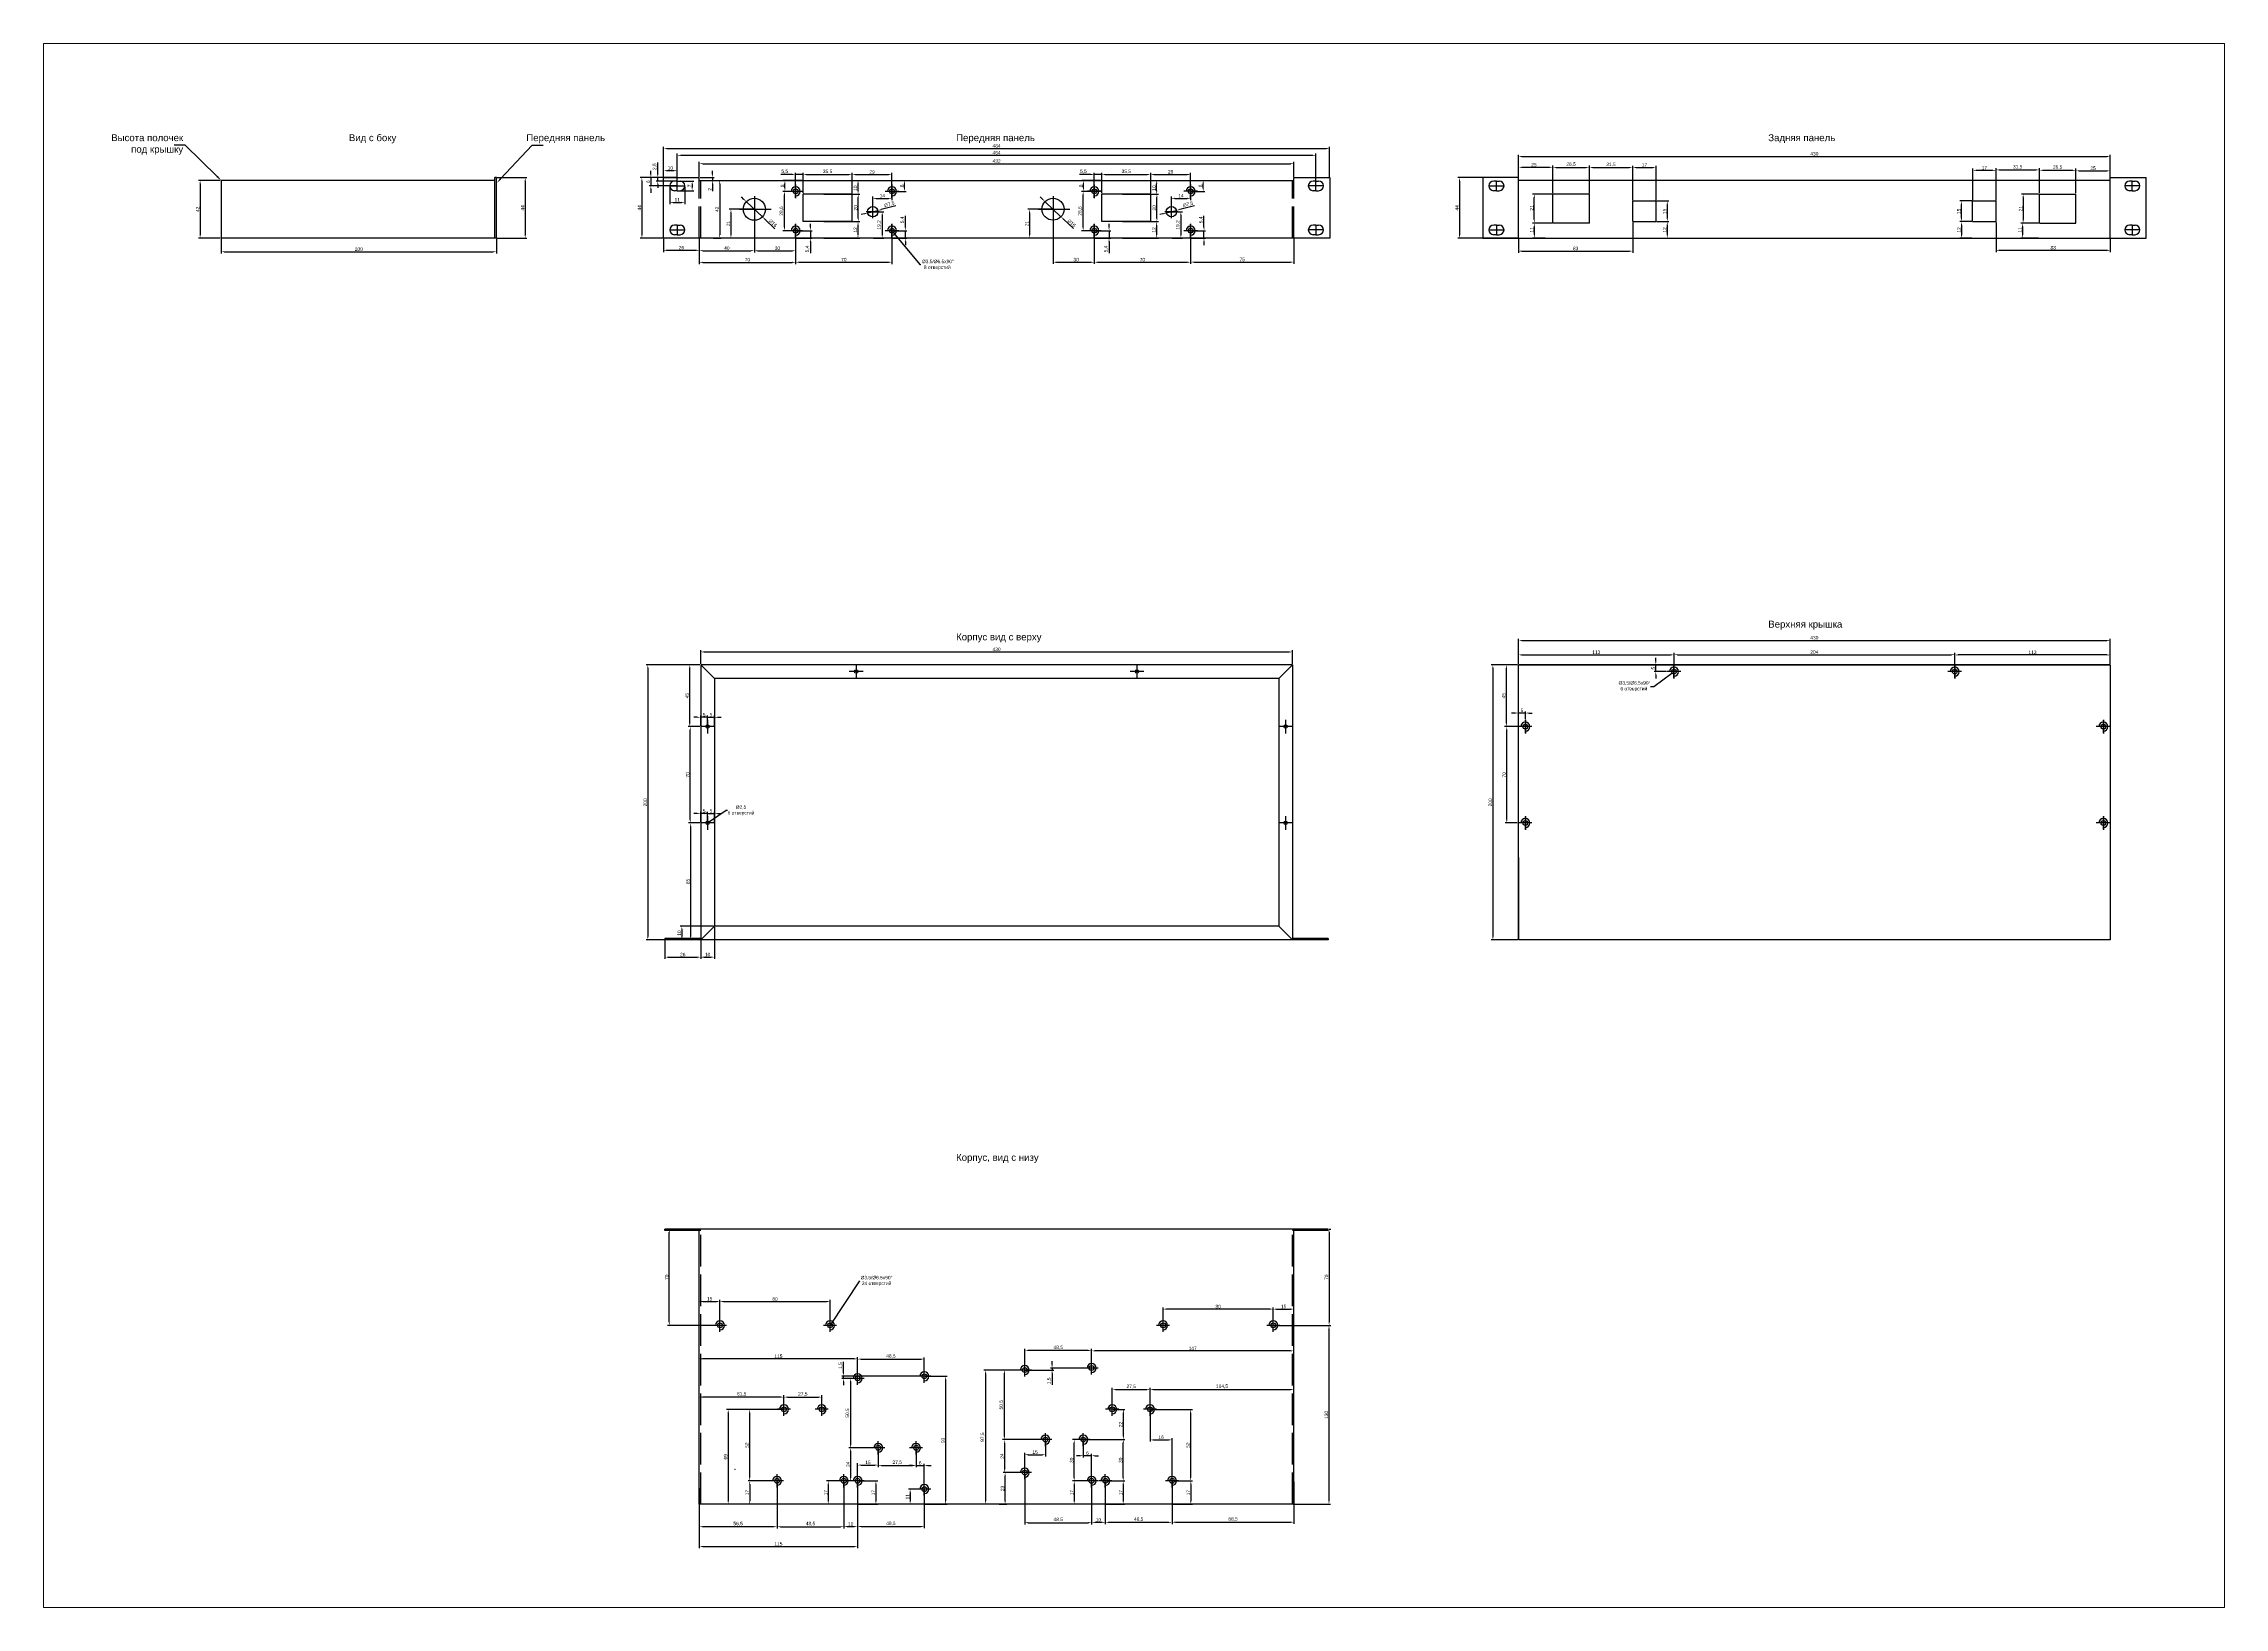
# Paper-space layout 'Layout1' of a CAD drawing. Header units: millimetres. Extents: x 2 to 1146, y 5 to 825.
# The model-space entities are those that its viewports show. They can reach past a viewport. Long polylines and large blocks are cut down to what shows.
import ezdxf
from ezdxf import colors
from ezdxf.entities.mleader import LeaderData, LeaderLine
from ezdxf.math import Vec2, Vec3

# ---------------------------------------------------------------- set-up
doc = ezdxf.new("R2010")
doc.units = ezdxf.units.MM
doc.linetypes.add('ACAD_ISO02W100', pattern=[15, 12, -3])
doc.layers.add('Dim', color=210, linetype='Continuous')
doc.styles.get("Standard").update_dxf_attribs({"font": 'arial.ttf'})
doc.dimstyles.new('ISO-25', dxfattribs={"dimtxt": 2.5, "dimasz": 2.5, "dimexe": 1.25, "dimexo": 0.625, "dimtad": 1, "dimtxsty": 'Standard', "dimcen": 2.5, "dimadec": 0, "dimazin": 0, "dimtfac": 1, "dimtmove": 0, "dimatfit": 3, "dimfxl": 1, "dimarcsym": 0})
doc.dimstyles.get("Standard").update_dxf_attribs({"dimtxt": 0.18, "dimasz": 0.18, "dimexe": 0.18, "dimexo": 0.0625, "dimgap": 0.09, "dimtad": 0, "dimtih": 1, "dimtoh": 1, "dimdec": 4, "dimzin": 0, "dimdsep": 46, "dimtxsty": 'Standard', "dimcen": 0.09, "dimadec": 0, "dimazin": 0, "dimtfac": 1, "dimtdec": 4, "dimtofl": 0, "dimtmove": 0, "dimatfit": 3, "dimfxl": 1, "dimtolj": 1, "dimtzin": 0, "dimarcsym": 0})

# ---------------------------------------------------------------- blocks, each defined once
blk = doc.blocks.new('*D6')
at = {"layer": 'Defpoints', "color": 0, "transparency": 16777216}
for p in [(1998, 1044.5), (1982.3, 1000.5), (1998, 1000.5)]:
    blk.add_point(p, dxfattribs=at)
at = {"layer": 'Dim', "color": 0, "lineweight": -2, "transparency": 16777216}
for p, q in [((1997.4, 1044.5), (1981.1, 1044.5)), ((1982.3, 1042), (1982.3, 1003)), ((1997.4, 1000.5), (1981.1, 1000.5))]:
    blk.add_line(p, q, dxfattribs=at)
at = {"layer": 'Dim', "color": 0, "transparency": 16777216}
for points in [[(1981.9, 1042), (1982.7, 1042), (1982.3, 1044.5)], [(1981.9, 1003), (1982.7, 1003), (1982.3, 1000.5)]]:
    blk.add_solid(points, dxfattribs=at)
at = {"layer": 'Dim', "color": 0, "transparency": 16777216, "insert": (1980.5, 1022.5), "char_height": 2.5, "attachment_point": 5, "rotation": 90}
blk.add_mtext('44', dxfattribs=at)
blk = doc.blocks.new('*D4')
at = {"layer": 'Defpoints', "color": 0, "transparency": 16777216}
for p in [(2472, 1060.7), (2008, 1038.5), (2472, 1038.5)]:
    blk.add_point(p, dxfattribs=at)
at = {"layer": 'Dim', "color": 0, "lineweight": -2, "transparency": 16777216}
for p, q in [((2008, 1039.1), (2008, 1062)), ((2472, 1039.1), (2472, 1062)), ((2010.5, 1060.7), (2469.5, 1060.7))]:
    blk.add_line(p, q, dxfattribs=at)
at = {"layer": 'Dim', "color": 0, "transparency": 16777216}
for points in [[(2010.5, 1061.1), (2010.5, 1060.3), (2008, 1060.7)], [(2469.5, 1061.1), (2469.5, 1060.3), (2472, 1060.7)]]:
    blk.add_solid(points, dxfattribs=at)
at = {"layer": 'Dim', "color": 0, "transparency": 16777216, "insert": (2240, 1062.6), "char_height": 2.5, "attachment_point": 5}
blk.add_mtext('464', dxfattribs=at)
blk = doc.blocks.new('*D7')
at = {"layer": 'Defpoints', "color": 0, "transparency": 16777216}
for p in [(3049.2, 1059.9), (2619.2, 1042.5), (3049.2, 1044.5)]:
    blk.add_point(p, dxfattribs=at)
at = {"layer": 'Dim', "color": 0, "lineweight": -2, "transparency": 16777216}
for p, q in [((2619.2, 1043.1), (2619.2, 1061.1)), ((2621.7, 1059.9), (3046.7, 1059.9)), ((3049.2, 1045.1), (3049.2, 1061.1))]:
    blk.add_line(p, q, dxfattribs=at)
at = {"layer": 'Dim', "color": 0, "transparency": 16777216}
for points in [[(2621.7, 1060.3), (2621.7, 1059.4), (2619.2, 1059.9)], [(3046.7, 1060.3), (3046.7, 1059.4), (3049.2, 1059.9)]]:
    blk.add_solid(points, dxfattribs=at)
at = {"layer": 'Dim', "color": 0, "transparency": 16777216, "insert": (2834.2, 1061.8), "char_height": 2.5, "attachment_point": 5}
blk.add_mtext('430', dxfattribs=at)
blk = doc.blocks.new('*D8')
at = {"layer": 'Defpoints', "color": 0, "transparency": 16777216}
for p in [(2619.2, 1044.5), (2576.4, 1000.5), (2619.2, 1000.5)]:
    blk.add_point(p, dxfattribs=at)
at = {"layer": 'Dim', "color": 0, "lineweight": -2, "transparency": 16777216}
for p, q in [((2618.6, 1044.5), (2575.1, 1044.5)), ((2576.4, 1042), (2576.4, 1003)), ((2618.6, 1000.5), (2575.1, 1000.5))]:
    blk.add_line(p, q, dxfattribs=at)
at = {"layer": 'Dim', "color": 0, "transparency": 16777216}
for points in [[(2575.9, 1042), (2576.8, 1042), (2576.4, 1044.5)], [(2575.9, 1003), (2576.8, 1003), (2576.4, 1000.5)]]:
    blk.add_solid(points, dxfattribs=at)
at = {"layer": 'Dim', "color": 0, "transparency": 16777216, "insert": (2574.5, 1022.5), "char_height": 2.5, "attachment_point": 5, "rotation": 90}
blk.add_mtext('44', dxfattribs=at)
blk = doc.blocks.new('*D9')
at = {"layer": 'Defpoints', "color": 0, "transparency": 16777216}
for p in [(2732.2, 697.7), (2619.2, 690.5), (2732.2, 685.5)]:
    blk.add_point(p, dxfattribs=at)
at = {"layer": 'Dim', "color": 0, "lineweight": -2, "transparency": 16777216}
for p, q in [((2619.2, 691.1), (2619.2, 698.9)), ((2621.7, 697.7), (2729.7, 697.7)), ((2732.2, 686.1), (2732.2, 698.9))]:
    blk.add_line(p, q, dxfattribs=at)
at = {"layer": 'Dim', "color": 0, "transparency": 16777216}
for points in [[(2621.7, 698.1), (2621.7, 697.2), (2619.2, 697.7)], [(2729.7, 698.1), (2729.7, 697.2), (2732.2, 697.7)]]:
    blk.add_solid(points, dxfattribs=at)
at = {"layer": 'Dim', "color": 0, "transparency": 16777216, "insert": (2675.7, 699.6), "char_height": 2.5, "attachment_point": 5}
blk.add_mtext('113', dxfattribs=at)
blk = doc.blocks.new('*D10')
at = {"layer": 'Defpoints', "color": 0, "transparency": 16777216}
for p in [(2936.2, 697.8), (2732.2, 685.5), (2936.2, 685.5)]:
    blk.add_point(p, dxfattribs=at)
at = {"layer": 'Dim', "color": 0, "lineweight": -2, "transparency": 16777216}
for p, q in [((2732.2, 686.1), (2732.2, 699.1)), ((2734.7, 697.8), (2933.7, 697.8)), ((2936.2, 686.1), (2936.2, 699.1))]:
    blk.add_line(p, q, dxfattribs=at)
at = {"layer": 'Dim', "color": 0, "transparency": 16777216}
for points in [[(2734.7, 698.2), (2734.7, 697.4), (2732.2, 697.8)], [(2933.7, 698.2), (2933.7, 697.4), (2936.2, 697.8)]]:
    blk.add_solid(points, dxfattribs=at)
at = {"layer": 'Dim', "color": 0, "transparency": 16777216, "insert": (2834.2, 699.7), "char_height": 2.5, "attachment_point": 5}
blk.add_mtext('204', dxfattribs=at)
blk = doc.blocks.new('*D11')
at = {"layer": 'Defpoints', "color": 0, "transparency": 16777216}
for p in [(2936.2, 697.6), (2936.2, 685.5), (3049.2, 690.5)]:
    blk.add_point(p, dxfattribs=at)
at = {"layer": 'Dim', "color": 0, "lineweight": -2, "transparency": 16777216}
for p, q in [((2936.2, 686.1), (2936.2, 698.9)), ((3046.7, 697.6), (2938.7, 697.6)), ((3049.2, 691.1), (3049.2, 698.9))]:
    blk.add_line(p, q, dxfattribs=at)
at = {"layer": 'Dim', "color": 0, "transparency": 16777216}
for points in [[(2938.7, 698), (2938.7, 697.2), (2936.2, 697.6)], [(3046.7, 698), (3046.7, 697.2), (3049.2, 697.6)]]:
    blk.add_solid(points, dxfattribs=at)
at = {"layer": 'Dim', "color": 0, "transparency": 16777216, "insert": (2992.7, 699.5), "char_height": 2.5, "attachment_point": 5}
blk.add_mtext('113', dxfattribs=at)
blk = doc.blocks.new('*D12')
at = {"layer": 'Defpoints', "color": 0, "transparency": 16777216}
for p in [(3049.2, 708.2), (2619.2, 691.1), (3049.2, 690.5)]:
    blk.add_point(p, dxfattribs=at)
at = {"layer": 'Dim', "color": 0, "lineweight": -2, "transparency": 16777216}
for p, q in [((2619.2, 691.8), (2619.2, 709.4)), ((2621.7, 708.2), (3046.7, 708.2)), ((3049.2, 691.1), (3049.2, 709.4))]:
    blk.add_line(p, q, dxfattribs=at)
at = {"layer": 'Dim', "color": 0, "transparency": 16777216}
for points in [[(2621.7, 708.6), (2621.7, 707.8), (2619.2, 708.2)], [(3046.7, 708.6), (3046.7, 707.8), (3049.2, 708.2)]]:
    blk.add_solid(points, dxfattribs=at)
at = {"layer": 'Dim', "color": 0, "transparency": 16777216, "insert": (2834.2, 710.1), "char_height": 2.5, "attachment_point": 5}
blk.add_mtext('430', dxfattribs=at)
blk = doc.blocks.new('*D13')
at = {"layer": 'Defpoints', "color": 0, "transparency": 16777216}
for p in [(2719, 690.5), (2727.4, 690.5), (2727.4, 685.5)]:
    blk.add_point(p, dxfattribs=at)
at = {"layer": 'Dim', "color": 0, "lineweight": -2, "transparency": 16777216}
for p, q in [((2726.8, 690.5), (2717.7, 690.5)), ((2726.8, 685.5), (2717.7, 685.5)), ((2719, 693), (2719, 695.5)), ((2719, 685.5), (2719, 690.5)), ((2719, 683), (2719, 680.5))]:
    blk.add_line(p, q, dxfattribs=at)
at = {"layer": 'Dim', "color": 0, "transparency": 16777216}
for points in [[(2718.5, 693), (2719.4, 693), (2719, 690.5)], [(2718.5, 683), (2719.4, 683), (2719, 685.5)]]:
    blk.add_solid(points, dxfattribs=at)
at = {"layer": 'Dim', "color": 0, "transparency": 16777216, "insert": (2717.1, 688), "char_height": 2.5, "attachment_point": 5, "rotation": 90}
blk.add_mtext('5', dxfattribs=at)
blk = doc.blocks.new('*D14')
at = {"layer": 'Defpoints', "color": 0, "transparency": 16777216}
for p in [(2730.8, 684.5), (2733.6, 686.5)]:
    blk.add_point(p, dxfattribs=at)
at = {"layer": 'Dim', "color": 0, "lineweight": -2, "transparency": 16777216}
for p, q in [((2717.6, 674.8), (2730.6, 684.4)), ((2732.1, 685.5), (2732.3, 685.5)), ((2732.2, 685.4), (2732.2, 685.6)), ((2715, 674.8), (2717.6, 674.8))]:
    blk.add_line(p, q, dxfattribs=at)
at = {"layer": 'Dim', "color": 0, "transparency": 16777216}
blk.add_solid([(2730.6, 684.4), (2730.7, 684.3), (2730.8, 684.5)], dxfattribs=at)
at = {"layer": 'Dim', "color": 0, "transparency": 16777216, "insert": (2703, 674.8), "char_height": 2.5, "attachment_point": 5}
blk.add_mtext('\\A1; %%C3.5/%%C6.5x90%%D\\P6 {\\fArial|b0|i0|c204|p34;отверстий}', dxfattribs=at)
blk = doc.blocks.new('*D19')
at = {"layer": 'Defpoints', "color": 0, "transparency": 16777216}
for p in [(2619.2, 690.5), (2600.6, 490.5), (2619.2, 490.5)]:
    blk.add_point(p, dxfattribs=at)
at = {"layer": 'Dim', "color": 0, "lineweight": -2, "transparency": 16777216}
for p, q in [((2618.6, 690.5), (2599.3, 690.5)), ((2600.6, 688), (2600.6, 493)), ((2618.6, 490.5), (2599.3, 490.5))]:
    blk.add_line(p, q, dxfattribs=at)
at = {"layer": 'Dim', "color": 0, "transparency": 16777216}
for points in [[(2600.2, 688), (2601, 688), (2600.6, 690.5)], [(2600.2, 493), (2601, 493), (2600.6, 490.5)]]:
    blk.add_solid(points, dxfattribs=at)
at = {"layer": 'Dim', "color": 0, "transparency": 16777216, "insert": (2598.7, 590.5), "char_height": 2.5, "attachment_point": 5, "rotation": 90}
blk.add_mtext('200', dxfattribs=at)
blk = doc.blocks.new('*D20')
at = {"layer": 'Defpoints', "color": 0, "transparency": 16777216}
for p in [(1998, 1049.5), (1998, 1038.5), (2008, 1038.5)]:
    blk.add_point(p, dxfattribs=at)
at = {"layer": 'Dim', "color": 0, "lineweight": -2, "transparency": 16777216}
for p, q in [((1998, 1039.1), (1998, 1050.8)), ((2005.5, 1049.5), (2000.5, 1049.5)), ((2008, 1039.1), (2008, 1050.8))]:
    blk.add_line(p, q, dxfattribs=at)
at = {"layer": 'Dim', "color": 0, "transparency": 16777216}
for points in [[(2000.5, 1049.9), (2000.5, 1049.1), (1998, 1049.5)], [(2005.5, 1049.9), (2005.5, 1049.1), (2008, 1049.5)]]:
    blk.add_solid(points, dxfattribs=at)
at = {"layer": 'Dim', "color": 0, "transparency": 16777216, "insert": (2003, 1051.4), "char_height": 2.5, "attachment_point": 5}
blk.add_mtext('10', dxfattribs=at)
blk = doc.blocks.new('*D21')
at = {"layer": 'Defpoints', "color": 0, "transparency": 16777216}
for p in [(1988.8, 1038.5), (2008, 1044.5), (2008, 1038.5)]:
    blk.add_point(p, dxfattribs=at)
at = {"layer": 'Dim', "color": 0, "lineweight": -2, "transparency": 16777216}
for p, q in [((1988.8, 1047), (1988.8, 1049.5)), ((2007.4, 1044.5), (1987.5, 1044.5)), ((2007.4, 1038.5), (1987.5, 1038.5)), ((1988.8, 1044.5), (1988.8, 1038.5)), ((1988.8, 1036), (1988.8, 1033.5))]:
    blk.add_line(p, q, dxfattribs=at)
at = {"layer": 'Dim', "color": 0, "transparency": 16777216}
for points in [[(1988.4, 1047), (1989.2, 1047), (1988.8, 1044.5)], [(1988.4, 1036), (1989.2, 1036), (1988.8, 1038.5)]]:
    blk.add_solid(points, dxfattribs=at)
at = {"layer": 'Dim', "color": 0, "transparency": 16777216, "insert": (1986.9, 1041.5), "char_height": 2.5, "attachment_point": 5, "rotation": 90}
blk.add_mtext('6', dxfattribs=at)
blk = doc.blocks.new('*D22')
at = {"layer": 'Defpoints', "color": 0, "transparency": 16777216}
for p in [(2002.5, 1038.5), (2013.5, 1038.5), (2013.5, 1026.5)]:
    blk.add_point(p, dxfattribs=at)
at = {"layer": 'Dim', "color": 0, "lineweight": -2, "transparency": 16777216}
for p, q in [((2002.5, 1037.9), (2002.5, 1025.3)), ((2013.5, 1037.9), (2013.5, 1025.3)), ((2005, 1026.5), (2011, 1026.5))]:
    blk.add_line(p, q, dxfattribs=at)
at = {"layer": 'Dim', "color": 0, "transparency": 16777216}
for points in [[(2005, 1026.9), (2005, 1026.1), (2002.5, 1026.5)], [(2011, 1026.9), (2011, 1026.1), (2013.5, 1026.5)]]:
    blk.add_solid(points, dxfattribs=at)
at = {"layer": 'Dim', "color": 0, "transparency": 16777216, "insert": (2008, 1028.4), "char_height": 2.5, "attachment_point": 5}
blk.add_mtext('11', dxfattribs=at)
blk = doc.blocks.new('*D23')
at = {"layer": 'Defpoints', "color": 0, "transparency": 16777216}
for p in [(2008, 1035), (2009, 1042), (2018.8, 1035)]:
    blk.add_point(p, dxfattribs=at)
at = {"layer": 'Dim', "color": 0, "lineweight": -2, "transparency": 16777216}
for p, q in [((2008.6, 1035), (2020, 1035)), ((2009.6, 1042), (2020, 1042)), ((2018.8, 1039.5), (2018.8, 1037.5))]:
    blk.add_line(p, q, dxfattribs=at)
at = {"layer": 'Dim', "color": 0, "transparency": 16777216}
for points in [[(2018.4, 1039.5), (2019.2, 1039.5), (2018.8, 1042)], [(2018.4, 1037.5), (2019.2, 1037.5), (2018.8, 1035)]]:
    blk.add_solid(points, dxfattribs=at)
at = {"layer": 'Dim', "color": 0, "transparency": 16777216, "insert": (2016.9, 1038.5), "char_height": 2.5, "attachment_point": 5, "rotation": 90}
blk.add_mtext('7', dxfattribs=at)
blk = doc.blocks.new('*D24')
at = {"layer": 'Defpoints', "color": 0, "transparency": 16777216}
for p in [(2455, 699.8), (2025, 690.5), (2455, 690.5)]:
    blk.add_point(p, dxfattribs=at)
at = {"layer": 'Dim', "color": 0, "lineweight": -2, "transparency": 16777216}
for p, q in [((2025, 691.1), (2025, 701.1)), ((2027.5, 699.8), (2452.5, 699.8)), ((2455, 691.1), (2455, 701.1))]:
    blk.add_line(p, q, dxfattribs=at)
at = {"layer": 'Dim', "color": 0, "transparency": 16777216}
for points in [[(2027.5, 700.2), (2027.5, 699.4), (2025, 699.8)], [(2452.5, 700.2), (2452.5, 699.4), (2455, 699.8)]]:
    blk.add_solid(points, dxfattribs=at)
at = {"layer": 'Dim', "color": 0, "transparency": 16777216, "insert": (2240, 701.7), "char_height": 2.5, "attachment_point": 5}
blk.add_mtext('430', dxfattribs=at)
blk = doc.blocks.new('*D25')
at = {"layer": 'Defpoints', "color": 0, "transparency": 16777216}
for p in [(2025, 690.5), (1986.6, 490.5), (2025, 490.5)]:
    blk.add_point(p, dxfattribs=at)
at = {"layer": 'Dim', "color": 0, "lineweight": -2, "transparency": 16777216}
for p, q in [((2024.4, 690.5), (1985.4, 690.5)), ((1986.6, 688), (1986.6, 493)), ((2024.4, 490.5), (1985.4, 490.5))]:
    blk.add_line(p, q, dxfattribs=at)
at = {"layer": 'Dim', "color": 0, "transparency": 16777216}
for points in [[(1986.2, 688), (1987, 688), (1986.6, 690.5)], [(1986.2, 493), (1987, 493), (1986.6, 490.5)]]:
    blk.add_solid(points, dxfattribs=at)
at = {"layer": 'Dim', "color": 0, "transparency": 16777216, "insert": (1984.7, 590.5), "char_height": 2.5, "attachment_point": 5, "rotation": 90}
blk.add_mtext('200', dxfattribs=at)
blk = doc.blocks.new('*D26')
at = {"layer": 'Defpoints', "color": 0, "transparency": 16777216}
for p in [(1999, 491.5), (2025, 490.5), (2025, 478)]:
    blk.add_point(p, dxfattribs=at)
at = {"layer": 'Dim', "color": 0, "lineweight": -2, "transparency": 16777216}
for p, q in [((1999, 490.9), (1999, 476.7)), ((2001.5, 478), (2022.5, 478)), ((2025, 489.9), (2025, 476.7))]:
    blk.add_line(p, q, dxfattribs=at)
at = {"layer": 'Dim', "color": 0, "transparency": 16777216}
for points in [[(2001.5, 478.4), (2001.5, 477.6), (1999, 478)], [(2022.5, 478.4), (2022.5, 477.6), (2025, 478)]]:
    blk.add_solid(points, dxfattribs=at)
at = {"layer": 'Dim', "color": 0, "transparency": 16777216, "insert": (2012, 479.9), "char_height": 2.5, "attachment_point": 5}
blk.add_mtext('26', dxfattribs=at)
blk = doc.blocks.new('*D27')
at = {"layer": 'Defpoints', "color": 0, "transparency": 16777216}
for p in [(2025, 491.5), (2035, 500.5), (2035, 478)]:
    blk.add_point(p, dxfattribs=at)
at = {"layer": 'Dim', "color": 0, "lineweight": -2, "transparency": 16777216}
for p, q in [((2035, 499.9), (2035, 476.8)), ((2025, 490.9), (2025, 476.8)), ((2027.5, 478), (2032.5, 478))]:
    blk.add_line(p, q, dxfattribs=at)
at = {"layer": 'Dim', "color": 0, "transparency": 16777216}
for points in [[(2027.5, 478.5), (2027.5, 477.6), (2025, 478)], [(2032.5, 478.5), (2032.5, 477.6), (2035, 478)]]:
    blk.add_solid(points, dxfattribs=at)
at = {"layer": 'Dim', "color": 0, "transparency": 16777216, "insert": (2030, 479.9), "char_height": 2.5, "attachment_point": 5}
blk.add_mtext('10', dxfattribs=at)
blk = doc.blocks.new('*D28')
at = {"layer": 'Defpoints', "color": 0, "transparency": 16777216}
for p in [(2035, 500.5), (2011.3, 490.5), (2035, 490.5)]:
    blk.add_point(p, dxfattribs=at)
at = {"layer": 'Dim', "color": 0, "lineweight": -2, "transparency": 16777216}
for p, q in [((2034.4, 500.5), (2010.1, 500.5)), ((2011.3, 498), (2011.3, 493)), ((2034.4, 490.5), (2010.1, 490.5))]:
    blk.add_line(p, q, dxfattribs=at)
at = {"layer": 'Dim', "color": 0, "transparency": 16777216}
for points in [[(2010.9, 498), (2011.7, 498), (2011.3, 500.5)], [(2010.9, 493), (2011.7, 493), (2011.3, 490.5)]]:
    blk.add_solid(points, dxfattribs=at)
at = {"layer": 'Dim', "color": 0, "transparency": 16777216, "insert": (2009.4, 495.5), "char_height": 2.5, "attachment_point": 5, "rotation": 90}
blk.add_mtext('10', dxfattribs=at)
blk = doc.blocks.new('*D36')
at = {"layer": 'Defpoints', "color": 0, "transparency": 16777216}
for p in [(2029, 574.9), (2031.1, 576.3)]:
    blk.add_point(p, dxfattribs=at)
at = {"layer": 'Dim', "color": 0, "lineweight": -2, "transparency": 16777216}
for p, q in [((2030, 575.6), (2030.2, 575.6)), ((2030.1, 575.5), (2030.1, 575.7)), ((2043.6, 584.6), (2031.3, 576.4)), ((2044.6, 584.6), (2043.6, 584.6))]:
    blk.add_line(p, q, dxfattribs=at)
at = {"layer": 'Dim', "color": 0, "transparency": 16777216}
blk.add_solid([(2031.3, 576.4), (2031.3, 576.4), (2031.1, 576.3)], dxfattribs=at)
at = {"layer": 'Dim', "color": 0, "transparency": 16777216, "insert": (2054.3, 584.6), "char_height": 2.5, "attachment_point": 5}
blk.add_mtext('\\A1;%%C2,5\\P6 {\\fArial|b0|i0|c204|p34;отверстий}', dxfattribs=at)
blk = doc.blocks.new('*D37')
at = {"layer": 'Defpoints', "color": 0, "transparency": 16777216}
for p in [(2482, 1065.6), (1998, 1044.5), (2482, 1044.5)]:
    blk.add_point(p, dxfattribs=at)
at = {"layer": 'Dim', "color": 0, "lineweight": -2, "transparency": 16777216}
for p, q in [((1998, 1045.1), (1998, 1066.9)), ((2000.5, 1065.6), (2479.5, 1065.6)), ((2482, 1045.1), (2482, 1066.9))]:
    blk.add_line(p, q, dxfattribs=at)
at = {"layer": 'Dim', "color": 0, "transparency": 16777216}
for points in [[(2000.5, 1066), (2000.5, 1065.2), (1998, 1065.6)], [(2479.5, 1066), (2479.5, 1065.2), (2482, 1065.6)]]:
    blk.add_solid(points, dxfattribs=at)
at = {"layer": 'Dim', "color": 0, "transparency": 16777216, "insert": (2240, 1067.5), "char_height": 2.5, "attachment_point": 5}
blk.add_mtext('484', dxfattribs=at)
blk = doc.blocks.new('*D2')
at = {"layer": 'Defpoints', "color": 0, "transparency": 16777216}
for p in [(1993.8, 1044.5), (2008, 1044.5), (2008, 1042)]:
    blk.add_point(p, dxfattribs=at)
at = {"layer": 'Dim', "color": 0, "lineweight": -2, "transparency": 16777216}
for p, q in [((1993.8, 1047), (1993.8, 1055.4)), ((2007.4, 1044.5), (1992.6, 1044.5)), ((2007.4, 1042), (1992.6, 1042)), ((1993.8, 1042), (1993.8, 1044.5)), ((1993.8, 1039.5), (1993.8, 1037))]:
    blk.add_line(p, q, dxfattribs=at)
at = {"layer": 'Dim', "color": 0, "transparency": 16777216}
for points in [[(1993.4, 1047), (1994.2, 1047), (1993.8, 1044.5)], [(1993.4, 1039.5), (1994.2, 1039.5), (1993.8, 1042)]]:
    blk.add_solid(points, dxfattribs=at)
at = {"layer": 'Dim', "color": 0, "transparency": 16777216, "insert": (1991.7, 1052.4), "char_height": 2.5, "attachment_point": 5, "rotation": 90}
blk.add_mtext('2,5', dxfattribs=at)
blk = doc.blocks.new('*D38')
at = {"layer": 'Defpoints', "color": 0, "transparency": 16777216}
for p in [(2033.8, 1042.5), (2033.8, 1000.5), (2038.8, 1000.5)]:
    blk.add_point(p, dxfattribs=at)
at = {"layer": 'Dim', "color": 0, "lineweight": -2, "transparency": 16777216}
for p, q in [((2034.4, 1042.5), (2040, 1042.5)), ((2038.8, 1040), (2038.8, 1003)), ((2034.4, 1000.5), (2040, 1000.5))]:
    blk.add_line(p, q, dxfattribs=at)
at = {"layer": 'Dim', "color": 0, "transparency": 16777216}
for points in [[(2038.4, 1040), (2039.2, 1040), (2038.8, 1042.5)], [(2038.4, 1003), (2039.2, 1003), (2038.8, 1000.5)]]:
    blk.add_solid(points, dxfattribs=at)
at = {"layer": 'Dim', "color": 0, "transparency": 16777216, "insert": (2036.9, 1021.5), "char_height": 2.5, "attachment_point": 5, "rotation": 90}
blk.add_mtext('42', dxfattribs=at)
blk = doc.blocks.new('*D39')
at = {"layer": 'Defpoints', "color": 0, "transparency": 16777216}
for p in [(2456, 1054.6), (2024, 1044.5), (2456, 1044.5)]:
    blk.add_point(p, dxfattribs=at)
at = {"layer": 'Dim', "color": 0, "lineweight": -2, "transparency": 16777216}
for p, q in [((2024, 1045.1), (2024, 1055.9)), ((2026.5, 1054.6), (2453.5, 1054.6)), ((2456, 1045.1), (2456, 1055.9))]:
    blk.add_line(p, q, dxfattribs=at)
at = {"layer": 'Dim', "color": 0, "transparency": 16777216}
for points in [[(2026.5, 1055), (2026.5, 1054.2), (2024, 1054.6)], [(2453.5, 1055), (2453.5, 1054.2), (2456, 1054.6)]]:
    blk.add_solid(points, dxfattribs=at)
at = {"layer": 'Dim', "color": 0, "transparency": 16777216, "insert": (2240, 1056.5), "char_height": 2.5, "attachment_point": 5}
blk.add_mtext('432', dxfattribs=at)
blk = doc.blocks.new('*D40')
at = {"layer": 'Defpoints', "color": 0, "transparency": 16777216}
for p in [(1998, 1000.5), (2024, 1000.5), (2024, 991.7)]:
    blk.add_point(p, dxfattribs=at)
at = {"layer": 'Dim', "color": 0, "lineweight": -2, "transparency": 16777216}
for p, q in [((1998, 999.9), (1998, 990.4)), ((2024, 999.9), (2024, 990.4)), ((2000.5, 991.7), (2021.5, 991.7))]:
    blk.add_line(p, q, dxfattribs=at)
at = {"layer": 'Dim', "color": 0, "transparency": 16777216}
for points in [[(2000.5, 992.1), (2000.5, 991.2), (1998, 991.7)], [(2021.5, 992.1), (2021.5, 991.2), (2024, 991.7)]]:
    blk.add_solid(points, dxfattribs=at)
at = {"layer": 'Dim', "color": 0, "transparency": 16777216, "insert": (2011, 993.6), "char_height": 2.5, "attachment_point": 5}
blk.add_mtext('26', dxfattribs=at)
blk = doc.blocks.new('*D41')
at = {"layer": 'Defpoints', "color": 0, "transparency": 16777216}
for p in [(2024, 1044.5), (2024, 1042.5), (2033.5, 1042.5)]:
    blk.add_point(p, dxfattribs=at)
at = {"layer": 'Dim', "color": 0, "lineweight": -2, "transparency": 16777216}
for p, q in [((2033.5, 1047), (2033.5, 1049.5)), ((2024.6, 1044.5), (2034.8, 1044.5)), ((2024.6, 1042.5), (2034.8, 1042.5)), ((2033.5, 1044.5), (2033.5, 1042.5)), ((2033.5, 1040), (2033.5, 1034.6))]:
    blk.add_line(p, q, dxfattribs=at)
at = {"layer": 'Dim', "color": 0, "transparency": 16777216}
for points in [[(2033.1, 1047), (2033.9, 1047), (2033.5, 1044.5)], [(2033.1, 1040), (2033.9, 1040), (2033.5, 1042.5)]]:
    blk.add_solid(points, dxfattribs=at)
at = {"layer": 'Dim', "color": 0, "transparency": 16777216, "insert": (2031.6, 1036), "char_height": 2.5, "attachment_point": 5, "rotation": 90}
blk.add_mtext('2', dxfattribs=at)
blk = doc.blocks.new('*D42')
at = {"layer": 'Defpoints', "color": 0, "transparency": 16777216}
for p in [(2966.2, 1049.8), (2949.2, 1027.5), (2966.2, 1027.5)]:
    blk.add_point(p, dxfattribs=at)
at = {"layer": 'Dim', "color": 0, "lineweight": -2, "transparency": 16777216}
for p, q in [((2949.2, 1028.1), (2949.2, 1051)), ((2951.7, 1049.8), (2963.7, 1049.8)), ((2966.2, 1028.1), (2966.2, 1051))]:
    blk.add_line(p, q, dxfattribs=at)
at = {"layer": 'Dim', "color": 0, "transparency": 16777216}
for points in [[(2951.7, 1050.2), (2951.7, 1049.4), (2949.2, 1049.8)], [(2963.7, 1050.2), (2963.7, 1049.4), (2966.2, 1049.8)]]:
    blk.add_solid(points, dxfattribs=at)
at = {"layer": 'Dim', "color": 0, "transparency": 16777216, "insert": (2957.7, 1051.6), "char_height": 2.5, "attachment_point": 5}
blk.add_mtext('17', dxfattribs=at)
blk = doc.blocks.new('*D43')
at = {"layer": 'Defpoints', "color": 0, "transparency": 16777216}
for p in [(2941.1, 1027.5), (2949.2, 1027.5), (2949.2, 1012.5)]:
    blk.add_point(p, dxfattribs=at)
at = {"layer": 'Dim', "color": 0, "lineweight": -2, "transparency": 16777216}
for p, q in [((2948.6, 1027.5), (2939.9, 1027.5)), ((2941.1, 1015), (2941.1, 1025)), ((2948.6, 1012.5), (2939.9, 1012.5))]:
    blk.add_line(p, q, dxfattribs=at)
at = {"layer": 'Dim', "color": 0, "transparency": 16777216}
for points in [[(2940.7, 1025), (2941.6, 1025), (2941.1, 1027.5)], [(2940.7, 1015), (2941.6, 1015), (2941.1, 1012.5)]]:
    blk.add_solid(points, dxfattribs=at)
at = {"layer": 'Dim', "color": 0, "transparency": 16777216, "insert": (2939.2, 1020), "char_height": 2.5, "attachment_point": 5, "rotation": 90}
blk.add_mtext('15', dxfattribs=at)
blk = doc.blocks.new('*D44')
at = {"layer": 'Defpoints', "color": 0, "transparency": 16777216}
for p in [(2941.1, 1000.5), (2949.2, 1012.5), (2949.2, 1000.5)]:
    blk.add_point(p, dxfattribs=at)
at = {"layer": 'Dim', "color": 0, "lineweight": -2, "transparency": 16777216}
for p, q in [((2948.6, 1012.5), (2939.9, 1012.5)), ((2948.6, 1000.5), (2939.9, 1000.5)), ((2941.1, 1010), (2941.1, 1003))]:
    blk.add_line(p, q, dxfattribs=at)
at = {"layer": 'Dim', "color": 0, "transparency": 16777216}
for points in [[(2940.7, 1010), (2941.6, 1010), (2941.1, 1012.5)], [(2940.7, 1003), (2941.6, 1003), (2941.1, 1000.5)]]:
    blk.add_solid(points, dxfattribs=at)
at = {"layer": 'Dim', "color": 0, "transparency": 16777216, "insert": (2939.3, 1006.5), "char_height": 2.5, "attachment_point": 5, "rotation": 90}
blk.add_mtext('12', dxfattribs=at)
blk = doc.blocks.new('*D45')
at = {"layer": 'Defpoints', "color": 0, "transparency": 16777216}
for p in [(2024, 92.7), (2080.5, 92.7), (2024, 64.1)]:
    blk.add_point(p, dxfattribs=at)
at = {"layer": 'Dim', "color": 0, "lineweight": -2, "transparency": 16777216}
for p, q in [((2024, 92.1), (2024, 62.8)), ((2080.5, 92.1), (2080.5, 62.8)), ((2078, 64.1), (2026.5, 64.1))]:
    blk.add_line(p, q, dxfattribs=at)
at = {"layer": 'Dim', "color": 0, "transparency": 16777216}
for points in [[(2026.5, 64.5), (2026.5, 63.7), (2024, 64.1)], [(2078, 64.5), (2078, 63.7), (2080.5, 64.1)]]:
    blk.add_solid(points, dxfattribs=at)
at = {"layer": 'Dim', "color": 0, "transparency": 16777216, "insert": (2052.2, 66.2), "char_height": 2.5, "attachment_point": 5}
blk.add_mtext('56,5', dxfattribs=at)
blk = doc.blocks.new('*D46')
at = {"layer": 'Defpoints', "color": 0, "transparency": 16777216}
for p in [(2080.5, 97.4), (2129, 97.4), (2129, 64.1)]:
    blk.add_point(p, dxfattribs=at)
at = {"layer": 'Dim', "color": 0, "lineweight": -2, "transparency": 16777216}
for p, q in [((2080.5, 96.8), (2080.5, 62.8)), ((2129, 96.8), (2129, 62.8)), ((2083, 64.1), (2126.5, 64.1))]:
    blk.add_line(p, q, dxfattribs=at)
at = {"layer": 'Dim', "color": 0, "transparency": 16777216}
for points in [[(2083, 64.5), (2083, 63.7), (2080.5, 64.1)], [(2126.5, 64.5), (2126.5, 63.7), (2129, 64.1)]]:
    blk.add_solid(points, dxfattribs=at)
at = {"layer": 'Dim', "color": 0, "transparency": 16777216, "insert": (2104.8, 66.2), "char_height": 2.5, "attachment_point": 5}
blk.add_mtext('48,5', dxfattribs=at)
blk = doc.blocks.new('*D47')
at = {"layer": 'Defpoints', "color": 0, "transparency": 16777216}
for p in [(2085.5, 149.4), (2113, 158.3), (2113, 149.4)]:
    blk.add_point(p, dxfattribs=at)
at = {"layer": 'Dim', "color": 0, "lineweight": -2, "transparency": 16777216}
for p, q in [((2085.5, 150.1), (2085.5, 159.6)), ((2113, 150.1), (2113, 159.6)), ((2088, 158.3), (2110.5, 158.3))]:
    blk.add_line(p, q, dxfattribs=at)
at = {"layer": 'Dim', "color": 0, "transparency": 16777216}
for points in [[(2088, 158.7), (2088, 157.9), (2085.5, 158.3)], [(2110.5, 158.7), (2110.5, 157.9), (2113, 158.3)]]:
    blk.add_solid(points, dxfattribs=at)
at = {"layer": 'Dim', "color": 0, "transparency": 16777216, "insert": (2099.2, 160.4), "char_height": 2.5, "attachment_point": 5}
blk.add_mtext('27,5', dxfattribs=at)
blk = doc.blocks.new('*D48')
at = {"layer": 'Defpoints', "color": 0, "transparency": 16777216}
for p in [(2080.5, 97.4), (2060.6, 80.4), (2080.5, 80.4)]:
    blk.add_point(p, dxfattribs=at)
at = {"layer": 'Dim', "color": 0, "lineweight": -2, "transparency": 16777216}
for p, q in [((2079.9, 97.4), (2059.4, 97.4)), ((2079.9, 80.4), (2059.4, 80.4)), ((2060.6, 94.9), (2060.6, 82.9))]:
    blk.add_line(p, q, dxfattribs=at)
at = {"layer": 'Dim', "color": 0, "transparency": 16777216}
for points in [[(2060.2, 94.9), (2061, 94.9), (2060.6, 97.4)], [(2060.2, 82.9), (2061, 82.9), (2060.6, 80.4)]]:
    blk.add_solid(points, dxfattribs=at)
at = {"layer": 'Dim', "color": 0, "transparency": 16777216, "insert": (2058.7, 88.9), "char_height": 2.5, "attachment_point": 5, "rotation": 90}
blk.add_mtext('17', dxfattribs=at)
blk = doc.blocks.new('*D49')
at = {"layer": 'Defpoints', "color": 0, "transparency": 16777216}
for p in [(2060.6, 149.4), (2085.5, 149.4), (2080.5, 97.4)]:
    blk.add_point(p, dxfattribs=at)
at = {"layer": 'Dim', "color": 0, "lineweight": -2, "transparency": 16777216}
for p, q in [((2084.9, 149.4), (2059.4, 149.4)), ((2060.6, 99.9), (2060.6, 146.9)), ((2079.9, 97.4), (2059.4, 97.4))]:
    blk.add_line(p, q, dxfattribs=at)
at = {"layer": 'Dim', "color": 0, "transparency": 16777216}
for points in [[(2060.2, 146.9), (2061, 146.9), (2060.6, 149.4)], [(2060.2, 99.9), (2061, 99.9), (2060.6, 97.4)]]:
    blk.add_solid(points, dxfattribs=at)
at = {"layer": 'Dim', "color": 0, "transparency": 16777216, "insert": (2058.7, 123.4), "char_height": 2.5, "attachment_point": 5, "rotation": 90}
blk.add_mtext('52', dxfattribs=at)
blk = doc.blocks.new('*D50')
at = {"layer": 'Defpoints', "color": 0, "transparency": 16777216}
for p in [(2024, 158.3), (2024, 149.4), (2085.5, 149.4)]:
    blk.add_point(p, dxfattribs=at)
at = {"layer": 'Dim', "color": 0, "lineweight": -2, "transparency": 16777216}
for p, q in [((2024, 150.1), (2024, 159.6)), ((2085.5, 150.1), (2085.5, 159.6)), ((2083, 158.3), (2026.5, 158.3))]:
    blk.add_line(p, q, dxfattribs=at)
at = {"layer": 'Dim', "color": 0, "transparency": 16777216}
for points in [[(2026.5, 158.7), (2026.5, 157.9), (2024, 158.3)], [(2083, 158.7), (2083, 157.9), (2085.5, 158.3)]]:
    blk.add_solid(points, dxfattribs=at)
at = {"layer": 'Dim', "color": 0, "transparency": 16777216, "insert": (2054.8, 160.4), "char_height": 2.5, "attachment_point": 5}
blk.add_mtext('61,5', dxfattribs=at)
blk = doc.blocks.new('*D51')
at = {"layer": 'Defpoints', "color": 0, "transparency": 16777216}
for p in [(2085.5, 149.4), (2045, 80.4), (2085.5, 80.4)]:
    blk.add_point(p, dxfattribs=at)
at = {"layer": 'Dim', "color": 0, "lineweight": -2, "transparency": 16777216}
for p, q in [((2084.9, 149.4), (2043.7, 149.4)), ((2045, 146.9), (2045, 82.9)), ((2084.9, 80.4), (2043.7, 80.4))]:
    blk.add_line(p, q, dxfattribs=at)
at = {"layer": 'Dim', "color": 0, "transparency": 16777216}
for points in [[(2044.6, 146.9), (2045.4, 146.9), (2045, 149.4)], [(2044.6, 82.9), (2045.4, 82.9), (2045, 80.4)]]:
    blk.add_solid(points, dxfattribs=at)
at = {"layer": 'Dim', "color": 0, "transparency": 16777216, "insert": (2043.1, 114.9), "char_height": 2.5, "attachment_point": 5, "rotation": 90}
blk.add_mtext('69', dxfattribs=at)
blk = doc.blocks.new('*D3')
at = {"layer": 'Defpoints', "color": 0, "transparency": 16777216}
for p in [(2119, 210.4), (1981, 1.3)]:
    blk.add_point(p, dxfattribs=at)
at = {"layer": 'Dim', "color": 0, "lineweight": -2, "transparency": 16777216}
for p, q in [((2140.3, 242.7), (2119.1, 210.6)), ((2140.5, 242.7), (2140.3, 242.7)), ((2049.9, 105.9), (2050.1, 105.9)), ((2050, 105.8), (2050, 106))]:
    blk.add_line(p, q, dxfattribs=at)
at = {"layer": 'Dim', "color": 0, "transparency": 16777216}
blk.add_solid([(2119.1, 210.6), (2119.1, 210.6), (2119, 210.4)], dxfattribs=at)
at = {"layer": 'Dim', "color": 0, "transparency": 16777216, "insert": (2152.8, 242.7), "char_height": 2.5, "attachment_point": 5}
blk.add_mtext('\\A1;%%C3.5/%%C6.5x90%%D\\P24 {\\fArial|b0|i0|c204|p34;отверстий}', dxfattribs=at)
blk = doc.blocks.new('*D52')
at = {"layer": 'Defpoints', "color": 0, "transparency": 16777216}
for p in [(1676.6, 1042.5), (1661.3, 1000.5), (1676.6, 1000.5)]:
    blk.add_point(p, dxfattribs=at)
at = {"layer": 'Dim', "color": 0, "lineweight": -2, "transparency": 16777216}
for p, q in [((1675.9, 1042.5), (1660.1, 1042.5)), ((1661.3, 1040), (1661.3, 1003)), ((1675.9, 1000.5), (1660.1, 1000.5))]:
    blk.add_line(p, q, dxfattribs=at)
at = {"layer": 'Dim', "color": 0, "transparency": 16777216}
for points in [[(1660.9, 1040), (1661.7, 1040), (1661.3, 1042.5)], [(1660.9, 1003), (1661.7, 1003), (1661.3, 1000.5)]]:
    blk.add_solid(points, dxfattribs=at)
at = {"layer": 'Dim', "color": 0, "transparency": 16777216, "insert": (1659.5, 1021.5), "char_height": 2.5, "attachment_point": 5, "rotation": 90}
blk.add_mtext('42', dxfattribs=at)
blk = doc.blocks.new('*D53')
at = {"layer": 'Defpoints', "color": 0, "transparency": 16777216}
for p in [(1876.6, 1044.5), (1876.6, 1000.5), (1897.5, 1000.5)]:
    blk.add_point(p, dxfattribs=at)
at = {"layer": 'Dim', "color": 0, "lineweight": -2, "transparency": 16777216}
for p, q in [((1877.2, 1044.5), (1898.7, 1044.5)), ((1897.5, 1042), (1897.5, 1003)), ((1877.2, 1000.5), (1898.7, 1000.5))]:
    blk.add_line(p, q, dxfattribs=at)
at = {"layer": 'Dim', "color": 0, "transparency": 16777216}
for points in [[(1897.1, 1042), (1897.9, 1042), (1897.5, 1044.5)], [(1897.1, 1003), (1897.9, 1003), (1897.5, 1000.5)]]:
    blk.add_solid(points, dxfattribs=at)
at = {"layer": 'Dim', "color": 0, "transparency": 16777216, "insert": (1895.6, 1022.5), "char_height": 2.5, "attachment_point": 5, "rotation": 90}
blk.add_mtext('44', dxfattribs=at)
blk = doc.blocks.new('*D54')
at = {"layer": 'Defpoints', "color": 0, "transparency": 16777216}
for p in [(1676.6, 1000.5), (1876.6, 1000.5), (1876.6, 990.6)]:
    blk.add_point(p, dxfattribs=at)
at = {"layer": 'Dim', "color": 0, "lineweight": -2, "transparency": 16777216}
for p, q in [((1676.6, 999.9), (1676.6, 989.3)), ((1876.6, 999.9), (1876.6, 989.3)), ((1679.1, 990.6), (1874.1, 990.6))]:
    blk.add_line(p, q, dxfattribs=at)
at = {"layer": 'Dim', "color": 0, "transparency": 16777216}
for points in [[(1679.1, 991), (1679.1, 990.2), (1676.6, 990.6)], [(1874.1, 991), (1874.1, 990.2), (1876.6, 990.6)]]:
    blk.add_solid(points, dxfattribs=at)
at = {"layer": 'Dim', "color": 0, "transparency": 16777216, "insert": (1776.6, 992.5), "char_height": 2.5, "attachment_point": 5}
blk.add_mtext('200', dxfattribs=at)
blk = doc.blocks.new('*D55')
at = {"layer": 'Defpoints', "color": 0, "transparency": 16777216}
for p in [(2035, 652.3), (2030, 645.5), (2035, 645.5)]:
    blk.add_point(p, dxfattribs=at)
at = {"layer": 'Dim', "color": 0, "lineweight": -2, "transparency": 16777216}
for p, q in [((2027.5, 652.3), (2025, 652.3)), ((2030, 646.1), (2030, 653.5)), ((2030, 652.3), (2035, 652.3)), ((2035, 646.1), (2035, 653.5)), ((2037.5, 652.3), (2040, 652.3))]:
    blk.add_line(p, q, dxfattribs=at)
at = {"layer": 'Dim', "color": 0, "transparency": 16777216}
for points in [[(2027.5, 652.7), (2027.5, 651.9), (2030, 652.3)], [(2037.5, 652.7), (2037.5, 651.9), (2035, 652.3)]]:
    blk.add_solid(points, dxfattribs=at)
at = {"layer": 'Dim', "color": 0, "transparency": 16777216, "insert": (2032.5, 654.2), "char_height": 2.5, "attachment_point": 5}
blk.add_mtext('5', dxfattribs=at)
blk = doc.blocks.new('*D56')
at = {"layer": 'Defpoints', "color": 0, "transparency": 16777216}
for p in [(2025, 652.3), (2025, 645.5), (2030, 645.5)]:
    blk.add_point(p, dxfattribs=at)
at = {"layer": 'Dim', "color": 0, "lineweight": -2, "transparency": 16777216}
for p, q in [((2022.5, 652.3), (2020, 652.3)), ((2025, 646.1), (2025, 653.5)), ((2030, 652.3), (2025, 652.3)), ((2030, 646.1), (2030, 653.5)), ((2032.5, 652.3), (2035, 652.3))]:
    blk.add_line(p, q, dxfattribs=at)
at = {"layer": 'Dim', "color": 0, "transparency": 16777216}
for points in [[(2022.5, 652.7), (2022.5, 651.9), (2025, 652.3)], [(2032.5, 652.7), (2032.5, 651.9), (2030, 652.3)]]:
    blk.add_solid(points, dxfattribs=at)
at = {"layer": 'Dim', "color": 0, "transparency": 16777216, "insert": (2027.5, 654.2), "char_height": 2.5, "attachment_point": 5}
blk.add_mtext('5', dxfattribs=at)
blk = doc.blocks.new('*D57')
at = {"layer": 'Defpoints', "color": 0, "transparency": 16777216}
for p in [(2030, 575.5), (2035, 582.3), (2035, 575.5)]:
    blk.add_point(p, dxfattribs=at)
at = {"layer": 'Dim', "color": 0, "lineweight": -2, "transparency": 16777216}
for p, q in [((2027.5, 582.3), (2025, 582.3)), ((2030, 576.1), (2030, 583.5)), ((2030, 582.3), (2035, 582.3)), ((2035, 576.1), (2035, 583.5)), ((2037.5, 582.3), (2040, 582.3))]:
    blk.add_line(p, q, dxfattribs=at)
at = {"layer": 'Dim', "color": 0, "transparency": 16777216}
for points in [[(2027.5, 582.7), (2027.5, 581.9), (2030, 582.3)], [(2037.5, 582.7), (2037.5, 581.9), (2035, 582.3)]]:
    blk.add_solid(points, dxfattribs=at)
at = {"layer": 'Dim', "color": 0, "transparency": 16777216, "insert": (2032.5, 584.2), "char_height": 2.5, "attachment_point": 5}
blk.add_mtext('5', dxfattribs=at)
blk = doc.blocks.new('*D58')
at = {"layer": 'Defpoints', "color": 0, "transparency": 16777216}
for p in [(2025, 582.3), (2025, 575.5), (2030, 575.5)]:
    blk.add_point(p, dxfattribs=at)
at = {"layer": 'Dim', "color": 0, "lineweight": -2, "transparency": 16777216}
for p, q in [((2022.5, 582.3), (2020, 582.3)), ((2025, 576.1), (2025, 583.5)), ((2030, 582.3), (2025, 582.3)), ((2030, 576.1), (2030, 583.5)), ((2032.5, 582.3), (2035, 582.3))]:
    blk.add_line(p, q, dxfattribs=at)
at = {"layer": 'Dim', "color": 0, "transparency": 16777216}
for points in [[(2022.5, 582.7), (2022.5, 581.9), (2025, 582.3)], [(2032.5, 582.7), (2032.5, 581.9), (2030, 582.3)]]:
    blk.add_solid(points, dxfattribs=at)
at = {"layer": 'Dim', "color": 0, "transparency": 16777216, "insert": (2027.5, 584.2), "char_height": 2.5, "attachment_point": 5}
blk.add_mtext('5', dxfattribs=at)
blk = doc.blocks.new('*D59')
at = {"layer": 'Defpoints', "color": 0, "transparency": 16777216}
for p in [(2017.4, 645.5), (2025, 645.5), (2025, 575.5)]:
    blk.add_point(p, dxfattribs=at)
at = {"layer": 'Dim', "color": 0, "lineweight": -2, "transparency": 16777216}
for p, q in [((2024.4, 645.5), (2016.2, 645.5)), ((2017.4, 578), (2017.4, 643)), ((2024.4, 575.5), (2016.2, 575.5))]:
    blk.add_line(p, q, dxfattribs=at)
at = {"layer": 'Dim', "color": 0, "transparency": 16777216}
for points in [[(2017, 643), (2017.8, 643), (2017.4, 645.5)], [(2017, 578), (2017.8, 578), (2017.4, 575.5)]]:
    blk.add_solid(points, dxfattribs=at)
at = {"layer": 'Dim', "color": 0, "transparency": 16777216, "insert": (2015.5, 610.5), "char_height": 2.5, "attachment_point": 5, "rotation": 90}
blk.add_mtext('70', dxfattribs=at)
blk = doc.blocks.new('*D60')
at = {"layer": 'Defpoints', "color": 0, "transparency": 16777216}
for p in [(2017.1, 690.5), (2025, 690.5), (2025, 645.5)]:
    blk.add_point(p, dxfattribs=at)
at = {"layer": 'Dim', "color": 0, "lineweight": -2, "transparency": 16777216}
for p, q in [((2024.4, 690.5), (2015.8, 690.5)), ((2017.1, 648), (2017.1, 688)), ((2024.4, 645.5), (2015.8, 645.5))]:
    blk.add_line(p, q, dxfattribs=at)
at = {"layer": 'Dim', "color": 0, "transparency": 16777216}
for points in [[(2016.6, 688), (2017.5, 688), (2017.1, 690.5)], [(2016.6, 648), (2017.5, 648), (2017.1, 645.5)]]:
    blk.add_solid(points, dxfattribs=at)
at = {"layer": 'Dim', "color": 0, "transparency": 16777216, "insert": (2015.2, 668), "char_height": 2.5, "attachment_point": 5, "rotation": 90}
blk.add_mtext('45', dxfattribs=at)
blk = doc.blocks.new('*D61')
at = {"layer": 'Defpoints', "color": 0, "transparency": 16777216}
for p in [(2610.7, 645.5), (2619.2, 645.5), (2618.9, 575.5)]:
    blk.add_point(p, dxfattribs=at)
at = {"layer": 'Dim', "color": 0, "lineweight": -2, "transparency": 16777216}
for p, q in [((2618.6, 645.5), (2609.5, 645.5)), ((2610.7, 578), (2610.7, 643)), ((2618.3, 575.5), (2609.5, 575.5))]:
    blk.add_line(p, q, dxfattribs=at)
at = {"layer": 'Dim', "color": 0, "transparency": 16777216}
for points in [[(2610.3, 643), (2611.1, 643), (2610.7, 645.5)], [(2610.3, 578), (2611.1, 578), (2610.7, 575.5)]]:
    blk.add_solid(points, dxfattribs=at)
at = {"layer": 'Dim', "color": 0, "transparency": 16777216, "insert": (2608.8, 610.5), "char_height": 2.5, "attachment_point": 5, "rotation": 90}
blk.add_mtext('70', dxfattribs=at)
blk = doc.blocks.new('*D62')
at = {"layer": 'Defpoints', "color": 0, "transparency": 16777216}
for p in [(2610.4, 690.5), (2619.2, 690.5), (2618.9, 645.5)]:
    blk.add_point(p, dxfattribs=at)
at = {"layer": 'Dim', "color": 0, "lineweight": -2, "transparency": 16777216}
for p, q in [((2618.6, 690.5), (2609.1, 690.5)), ((2610.4, 648), (2610.4, 688)), ((2618.3, 645.5), (2609.1, 645.5))]:
    blk.add_line(p, q, dxfattribs=at)
at = {"layer": 'Dim', "color": 0, "transparency": 16777216}
for points in [[(2610, 688), (2610.8, 688), (2610.4, 690.5)], [(2610, 648), (2610.8, 648), (2610.4, 645.5)]]:
    blk.add_solid(points, dxfattribs=at)
at = {"layer": 'Dim', "color": 0, "transparency": 16777216, "insert": (2608.5, 668), "char_height": 2.5, "attachment_point": 5, "rotation": 90}
blk.add_mtext('45', dxfattribs=at)
blk = doc.blocks.new('*D63')
at = {"layer": 'Defpoints', "color": 0, "transparency": 16777216}
for p in [(2619.2, 655.4), (2619.2, 650.2), (2624.2, 650.2)]:
    blk.add_point(p, dxfattribs=at)
at = {"layer": 'Dim', "color": 0, "lineweight": -2, "transparency": 16777216}
for p, q in [((2616.7, 655.4), (2614.2, 655.4)), ((2619.2, 650.9), (2619.2, 656.6)), ((2624.2, 655.4), (2619.2, 655.4)), ((2624.2, 650.9), (2624.2, 656.6)), ((2626.7, 655.4), (2629.2, 655.4))]:
    blk.add_line(p, q, dxfattribs=at)
at = {"layer": 'Dim', "color": 0, "transparency": 16777216}
for points in [[(2616.7, 655.8), (2616.7, 655), (2619.2, 655.4)], [(2626.7, 655.8), (2626.7, 655), (2624.2, 655.4)]]:
    blk.add_solid(points, dxfattribs=at)
at = {"layer": 'Dim', "color": 0, "transparency": 16777216, "insert": (2621.7, 657.3), "char_height": 2.5, "attachment_point": 5}
blk.add_mtext('5', dxfattribs=at)
blk = doc.blocks.new('*D65')
at = {"layer": 'Defpoints', "color": 0, "transparency": 16777216}
for p in [(2644.2, 1052), (2644.2, 1032.5), (2619.2, 1022.5)]:
    blk.add_point(p, dxfattribs=at)
at = {"layer": 'Dim', "color": 0, "lineweight": -2, "transparency": 16777216}
for p, q in [((2619.2, 1023.1), (2619.2, 1053.2)), ((2621.7, 1052), (2641.7, 1052)), ((2644.2, 1033.1), (2644.2, 1053.2))]:
    blk.add_line(p, q, dxfattribs=at)
at = {"layer": 'Dim', "color": 0, "transparency": 16777216}
for points in [[(2621.7, 1052.4), (2621.7, 1051.6), (2619.2, 1052)], [(2641.7, 1052.4), (2641.7, 1051.6), (2644.2, 1052)]]:
    blk.add_solid(points, dxfattribs=at)
at = {"layer": 'Dim', "color": 0, "transparency": 16777216, "insert": (2630.4, 1053.9), "char_height": 2.5, "attachment_point": 5}
blk.add_mtext('25', dxfattribs=at)
blk = doc.blocks.new('*D66')
at = {"layer": 'Defpoints', "color": 0, "transparency": 16777216}
for p in [(2630.7, 1000.5), (2639.2, 1000.5), (2644.2, 1011.5)]:
    blk.add_point(p, dxfattribs=at)
at = {"layer": 'Dim', "color": 0, "lineweight": -2, "transparency": 16777216}
for p, q in [((2643.6, 1011.5), (2629.4, 1011.5)), ((2638.6, 1000.5), (2629.4, 1000.5)), ((2630.7, 1009), (2630.7, 1003))]:
    blk.add_line(p, q, dxfattribs=at)
at = {"layer": 'Dim', "color": 0, "transparency": 16777216}
for points in [[(2630.3, 1009), (2631.1, 1009), (2630.7, 1011.5)], [(2630.3, 1003), (2631.1, 1003), (2630.7, 1000.5)]]:
    blk.add_solid(points, dxfattribs=at)
at = {"layer": 'Dim', "color": 0, "transparency": 16777216, "insert": (2628.8, 1006.5), "char_height": 2.5, "attachment_point": 5, "rotation": 90}
blk.add_mtext('11', dxfattribs=at)
blk = doc.blocks.new('*D68')
at = {"layer": 'Defpoints', "color": 0, "transparency": 16777216}
for p in [(2670.7, 1051.9), (2644.2, 1032.5), (2670.7, 1032.5)]:
    blk.add_point(p, dxfattribs=at)
at = {"layer": 'Dim', "color": 0, "lineweight": -2, "transparency": 16777216}
for p, q in [((2644.2, 1033.1), (2644.2, 1053.2)), ((2646.7, 1051.9), (2668.2, 1051.9)), ((2670.7, 1033.1), (2670.7, 1053.2))]:
    blk.add_line(p, q, dxfattribs=at)
at = {"layer": 'Dim', "color": 0, "transparency": 16777216}
for points in [[(2646.7, 1052.3), (2646.7, 1051.5), (2644.2, 1051.9)], [(2668.2, 1052.3), (2668.2, 1051.5), (2670.7, 1051.9)]]:
    blk.add_solid(points, dxfattribs=at)
at = {"layer": 'Dim', "color": 0, "transparency": 16777216, "insert": (2657.4, 1054), "char_height": 2.5, "attachment_point": 5}
blk.add_mtext('26,5', dxfattribs=at)
blk = doc.blocks.new('*D71')
at = {"layer": 'Defpoints', "color": 0, "transparency": 16777216}
for p in [(2630.7, 1032.5), (2644.2, 1032.5), (2644.2, 1011.5)]:
    blk.add_point(p, dxfattribs=at)
at = {"layer": 'Dim', "color": 0, "lineweight": -2, "transparency": 16777216}
for p, q in [((2643.6, 1032.5), (2629.4, 1032.5)), ((2630.7, 1014), (2630.7, 1030)), ((2643.6, 1011.5), (2629.4, 1011.5))]:
    blk.add_line(p, q, dxfattribs=at)
at = {"layer": 'Dim', "color": 0, "transparency": 16777216}
for points in [[(2630.3, 1030), (2631.1, 1030), (2630.7, 1032.5)], [(2630.3, 1014), (2631.1, 1014), (2630.7, 1011.5)]]:
    blk.add_solid(points, dxfattribs=at)
at = {"layer": 'Dim', "color": 0, "transparency": 16777216, "insert": (2628.8, 1022.5), "char_height": 2.5, "attachment_point": 5, "rotation": 90}
blk.add_mtext('21', dxfattribs=at)
blk = doc.blocks.new('*D76')
at = {"layer": 'Defpoints', "color": 0, "transparency": 16777216}
for p in [(2702.2, 1051.8), (2670.7, 1032.5), (2702.2, 1028)]:
    blk.add_point(p, dxfattribs=at)
at = {"layer": 'Dim', "color": 0, "lineweight": -2, "transparency": 16777216}
for p, q in [((2670.7, 1033.1), (2670.7, 1053.1)), ((2673.2, 1051.8), (2699.7, 1051.8)), ((2702.2, 1028.6), (2702.2, 1053.1))]:
    blk.add_line(p, q, dxfattribs=at)
at = {"layer": 'Dim', "color": 0, "transparency": 16777216}
for points in [[(2673.2, 1052.2), (2673.2, 1051.4), (2670.7, 1051.8)], [(2699.7, 1052.2), (2699.7, 1051.4), (2702.2, 1051.8)]]:
    blk.add_solid(points, dxfattribs=at)
at = {"layer": 'Dim', "color": 0, "transparency": 16777216, "insert": (2686.4, 1053.9), "char_height": 2.5, "attachment_point": 5}
blk.add_mtext('31,5', dxfattribs=at)
blk = doc.blocks.new('*D84')
at = {"layer": 'Defpoints', "color": 0, "transparency": 16777216}
for p in [(2997.7, 1050.1), (2997.7, 1032.5), (2966.2, 1027.5)]:
    blk.add_point(p, dxfattribs=at)
at = {"layer": 'Dim', "color": 0, "lineweight": -2, "transparency": 16777216}
for p, q in [((2966.2, 1028.1), (2966.2, 1051.4)), ((2968.7, 1050.1), (2995.2, 1050.1)), ((2997.7, 1033.1), (2997.7, 1051.4))]:
    blk.add_line(p, q, dxfattribs=at)
at = {"layer": 'Dim', "color": 0, "transparency": 16777216}
for points in [[(2968.7, 1050.5), (2968.7, 1049.7), (2966.2, 1050.1)], [(2995.2, 1050.5), (2995.2, 1049.7), (2997.7, 1050.1)]]:
    blk.add_solid(points, dxfattribs=at)
at = {"layer": 'Dim', "color": 0, "transparency": 16777216, "insert": (2981.9, 1052.2), "char_height": 2.5, "attachment_point": 5}
blk.add_mtext('31,5', dxfattribs=at)
blk = doc.blocks.new('*D85')
at = {"layer": 'Defpoints', "color": 0, "transparency": 16777216}
for p in [(3024.2, 1049.8), (2997.7, 1032.5), (3024.2, 1032.5)]:
    blk.add_point(p, dxfattribs=at)
at = {"layer": 'Dim', "color": 0, "lineweight": -2, "transparency": 16777216}
for p, q in [((2997.7, 1033.1), (2997.7, 1051)), ((3000.2, 1049.8), (3021.7, 1049.8)), ((3024.2, 1033.1), (3024.2, 1051))]:
    blk.add_line(p, q, dxfattribs=at)
at = {"layer": 'Dim', "color": 0, "transparency": 16777216}
for points in [[(3000.2, 1050.2), (3000.2, 1049.4), (2997.7, 1049.8)], [(3021.7, 1050.2), (3021.7, 1049.4), (3024.2, 1049.8)]]:
    blk.add_solid(points, dxfattribs=at)
at = {"layer": 'Dim', "color": 0, "transparency": 16777216, "insert": (3010.9, 1051.9), "char_height": 2.5, "attachment_point": 5}
blk.add_mtext('26,5', dxfattribs=at)
blk = doc.blocks.new('*D86')
at = {"layer": 'Defpoints', "color": 0, "transparency": 16777216}
for p in [(3049.2, 1049.4), (3024.2, 1032.5), (3049.2, 1032.5)]:
    blk.add_point(p, dxfattribs=at)
at = {"layer": 'Dim', "color": 0, "lineweight": -2, "transparency": 16777216}
for p, q in [((3024.2, 1033.1), (3024.2, 1050.7)), ((3026.7, 1049.4), (3046.7, 1049.4)), ((3049.2, 1033.1), (3049.2, 1050.7))]:
    blk.add_line(p, q, dxfattribs=at)
at = {"layer": 'Dim', "color": 0, "transparency": 16777216}
for points in [[(3026.7, 1049.8), (3026.7, 1049), (3024.2, 1049.4)], [(3046.7, 1049.8), (3046.7, 1049), (3049.2, 1049.4)]]:
    blk.add_solid(points, dxfattribs=at)
at = {"layer": 'Dim', "color": 0, "transparency": 16777216, "insert": (3036.7, 1051.3), "char_height": 2.5, "attachment_point": 5}
blk.add_mtext('25', dxfattribs=at)
blk = doc.blocks.new('*D87')
at = {"layer": 'Defpoints', "color": 0, "transparency": 16777216}
for p in [(2997.7, 1032.5), (2985.9, 1011.5), (2997.7, 1011.5)]:
    blk.add_point(p, dxfattribs=at)
at = {"layer": 'Dim', "color": 0, "lineweight": -2, "transparency": 16777216}
for p, q in [((2997.1, 1032.5), (2984.6, 1032.5)), ((2985.9, 1030), (2985.9, 1014)), ((2997.1, 1011.5), (2984.6, 1011.5))]:
    blk.add_line(p, q, dxfattribs=at)
at = {"layer": 'Dim', "color": 0, "transparency": 16777216}
for points in [[(2985.4, 1030), (2986.3, 1030), (2985.9, 1032.5)], [(2985.4, 1014), (2986.3, 1014), (2985.9, 1011.5)]]:
    blk.add_solid(points, dxfattribs=at)
at = {"layer": 'Dim', "color": 0, "transparency": 16777216, "insert": (2984, 1022), "char_height": 2.5, "attachment_point": 5, "rotation": 90}
blk.add_mtext('21', dxfattribs=at)
blk = doc.blocks.new('*D88')
at = {"layer": 'Defpoints', "color": 0, "transparency": 16777216}
for p in [(2985.5, 1000.5), (2997.7, 1011.5), (2997.7, 1000.5)]:
    blk.add_point(p, dxfattribs=at)
at = {"layer": 'Dim', "color": 0, "lineweight": -2, "transparency": 16777216}
for p, q in [((2997.1, 1011.5), (2984.3, 1011.5)), ((2997.1, 1000.5), (2984.3, 1000.5)), ((2985.5, 1009), (2985.5, 1003))]:
    blk.add_line(p, q, dxfattribs=at)
at = {"layer": 'Dim', "color": 0, "transparency": 16777216}
for points in [[(2985.1, 1009), (2985.9, 1009), (2985.5, 1011.5)], [(2985.1, 1003), (2985.9, 1003), (2985.5, 1000.5)]]:
    blk.add_solid(points, dxfattribs=at)
at = {"layer": 'Dim', "color": 0, "transparency": 16777216, "insert": (2983.6, 1006.5), "char_height": 2.5, "attachment_point": 5, "rotation": 90}
blk.add_mtext('11', dxfattribs=at)
blk = doc.blocks.new('*D89')
at = {"layer": 'Defpoints', "color": 0, "transparency": 16777216}
for p in [(2064, 1021.5), (2024, 1000.5), (2064, 991.4)]:
    blk.add_point(p, dxfattribs=at)
at = {"layer": 'Dim', "color": 0, "lineweight": -2, "transparency": 16777216}
for p, q in [((2064, 1020.9), (2064, 990.1)), ((2024, 999.9), (2024, 990.1)), ((2026.5, 991.4), (2061.5, 991.4))]:
    blk.add_line(p, q, dxfattribs=at)
at = {"layer": 'Dim', "color": 0, "transparency": 16777216}
for points in [[(2026.5, 991.8), (2026.5, 991), (2024, 991.4)], [(2061.5, 991.8), (2061.5, 991), (2064, 991.4)]]:
    blk.add_solid(points, dxfattribs=at)
at = {"layer": 'Dim', "color": 0, "transparency": 16777216, "insert": (2044, 993.3), "char_height": 2.5, "attachment_point": 5}
blk.add_mtext('40', dxfattribs=at)
blk = doc.blocks.new('*D90')
at = {"layer": 'Defpoints', "color": 0, "transparency": 16777216}
for p in [(2064, 1021.5), (2047, 1000.5), (2064, 1000.5)]:
    blk.add_point(p, dxfattribs=at)
at = {"layer": 'Dim', "color": 0, "lineweight": -2, "transparency": 16777216}
for p, q in [((2063.4, 1021.5), (2045.8, 1021.5)), ((2047, 1019), (2047, 1003)), ((2063.4, 1000.5), (2045.8, 1000.5))]:
    blk.add_line(p, q, dxfattribs=at)
at = {"layer": 'Dim', "color": 0, "transparency": 16777216}
for points in [[(2046.6, 1019), (2047.4, 1019), (2047, 1021.5)], [(2046.6, 1003), (2047.4, 1003), (2047, 1000.5)]]:
    blk.add_solid(points, dxfattribs=at)
at = {"layer": 'Dim', "color": 0, "transparency": 16777216, "insert": (2045.1, 1011), "char_height": 2.5, "attachment_point": 5, "rotation": 90}
blk.add_mtext('21', dxfattribs=at)
blk = doc.blocks.new('*D91')
at = {"layer": 'Defpoints', "color": 0, "transparency": 16777216}
for p in [(2058.2, 1027), (2069.8, 1016)]:
    blk.add_point(p, dxfattribs=at)
at = {"layer": 'Dim', "color": 0, "lineweight": -2, "transparency": 16777216}
for p, q in [((2056.4, 1028.7), (2054.6, 1030.5)), ((2058.2, 1027), (2069.8, 1016)), ((2078.9, 1007.3), (2071.6, 1014.3))]:
    blk.add_line(p, q, dxfattribs=at)
at = {"layer": 'Dim', "color": 0, "transparency": 16777216}
for points in [[(2056.7, 1029), (2056.1, 1028.4), (2058.2, 1027)], [(2071.9, 1014.6), (2071.3, 1014), (2069.8, 1016)]]:
    blk.add_solid(points, dxfattribs=at)
at = {"layer": 'Dim', "color": 0, "transparency": 16777216, "insert": (2077.5, 1011.4), "char_height": 2.5, "attachment_point": 5, "rotation": 316.4356}
blk.add_mtext('∅16', dxfattribs=at)
blk = doc.blocks.new('*D92')
at = {"layer": 'Defpoints', "color": 0, "transparency": 16777216}
for p in [(2162.9, 1007.3), (2165.1, 1004.6)]:
    blk.add_point(p, dxfattribs=at)
at = {"layer": 'Dim', "color": 0, "lineweight": -2, "transparency": 16777216}
for p, q in [((2163.9, 1006), (2164.1, 1006)), ((2164, 1005.9), (2164, 1006.1)), ((2184.7, 981.1), (2165.2, 1004.5)), ((2184.9, 981.1), (2184.7, 981.1))]:
    blk.add_line(p, q, dxfattribs=at)
at = {"layer": 'Dim', "color": 0, "transparency": 16777216}
blk.add_solid([(2165.3, 1004.5), (2165.2, 1004.5), (2165.1, 1004.6)], dxfattribs=at)
at = {"layer": 'Dim', "color": 0, "transparency": 16777216, "insert": (2196.9, 981.1), "char_height": 2.5, "attachment_point": 5}
blk.add_mtext('\\A1; %%C3.5/%%C6.5x90%%D\\P8 {\\fArial|b0|i0|c204|p34;отверстий}', dxfattribs=at)
blk = doc.blocks.new('*D94')
at = {"layer": 'Defpoints', "color": 0, "transparency": 16777216}
for p in [(2024, 1000.5), (2094, 1000.9), (2094, 982.9)]:
    blk.add_point(p, dxfattribs=at)
at = {"layer": 'Dim', "color": 0, "lineweight": -2, "transparency": 16777216}
for p, q in [((2024, 999.9), (2024, 981.7)), ((2094, 1000.3), (2094, 981.7)), ((2026.5, 982.9), (2091.5, 982.9))]:
    blk.add_line(p, q, dxfattribs=at)
at = {"layer": 'Dim', "color": 0, "transparency": 16777216}
for points in [[(2026.5, 983.4), (2026.5, 982.5), (2024, 982.9)], [(2091.5, 983.4), (2091.5, 982.5), (2094, 982.9)]]:
    blk.add_solid(points, dxfattribs=at)
at = {"layer": 'Dim', "color": 0, "transparency": 16777216, "insert": (2059, 984.8), "char_height": 2.5, "attachment_point": 5}
blk.add_mtext('70', dxfattribs=at)
blk = doc.blocks.new('*D95')
at = {"layer": 'Defpoints', "color": 0, "transparency": 16777216}
for p in [(2064, 1020.2), (2094, 1005.9), (2094, 991.3)]:
    blk.add_point(p, dxfattribs=at)
at = {"layer": 'Dim', "color": 0, "lineweight": -2, "transparency": 16777216}
for p, q in [((2064, 1019.6), (2064, 990.1)), ((2094, 1005.3), (2094, 990.1)), ((2066.5, 991.3), (2091.5, 991.3))]:
    blk.add_line(p, q, dxfattribs=at)
at = {"layer": 'Dim', "color": 0, "transparency": 16777216}
for points in [[(2066.5, 991.8), (2066.5, 990.9), (2064, 991.3)], [(2091.5, 991.8), (2091.5, 990.9), (2094, 991.3)]]:
    blk.add_solid(points, dxfattribs=at)
at = {"layer": 'Dim', "color": 0, "transparency": 16777216, "insert": (2080.8, 993.2), "char_height": 2.5, "attachment_point": 5}
blk.add_mtext('30', dxfattribs=at)
blk = doc.blocks.new('*D96')
at = {"layer": 'Defpoints', "color": 0, "transparency": 16777216}
for p in [(2094, 1010.2), (2164, 1005.9), (2164, 983)]:
    blk.add_point(p, dxfattribs=at)
at = {"layer": 'Dim', "color": 0, "lineweight": -2, "transparency": 16777216}
for p, q in [((2094, 1009.6), (2094, 981.7)), ((2164, 1005.3), (2164, 981.7)), ((2096.5, 983), (2161.5, 983))]:
    blk.add_line(p, q, dxfattribs=at)
at = {"layer": 'Dim', "color": 0, "transparency": 16777216}
for points in [[(2096.5, 983.4), (2096.5, 982.6), (2094, 983)], [(2161.5, 983.4), (2161.5, 982.6), (2164, 983)]]:
    blk.add_solid(points, dxfattribs=at)
at = {"layer": 'Dim', "color": 0, "transparency": 16777216, "insert": (2129, 984.9), "char_height": 2.5, "attachment_point": 5}
blk.add_mtext('70', dxfattribs=at)
blk = doc.blocks.new('*D97')
at = {"layer": 'Defpoints', "color": 0, "transparency": 16777216}
for p in [(2114, 1012.5), (2114, 1000.5), (2139.3, 1000.5)]:
    blk.add_point(p, dxfattribs=at)
at = {"layer": 'Dim', "color": 0, "lineweight": -2, "transparency": 16777216}
for p, q in [((2114.6, 1012.5), (2140.6, 1012.5)), ((2114.6, 1000.5), (2140.6, 1000.5)), ((2139.3, 1010), (2139.3, 1003))]:
    blk.add_line(p, q, dxfattribs=at)
at = {"layer": 'Dim', "color": 0, "transparency": 16777216}
for points in [[(2138.9, 1010), (2139.7, 1010), (2139.3, 1012.5)], [(2138.9, 1003), (2139.7, 1003), (2139.3, 1000.5)]]:
    blk.add_solid(points, dxfattribs=at)
at = {"layer": 'Dim', "color": 0, "transparency": 16777216, "insert": (2137.4, 1006.5), "char_height": 2.5, "attachment_point": 5, "rotation": 90}
blk.add_mtext('12', dxfattribs=at)
blk = doc.blocks.new('*D99')
at = {"layer": 'Defpoints', "color": 0, "transparency": 16777216}
for p in [(2114, 1042.5), (2114, 1032.5), (2139.4, 1042.5)]:
    blk.add_point(p, dxfattribs=at)
at = {"layer": 'Dim', "color": 0, "lineweight": -2, "transparency": 16777216}
for p, q in [((2114.6, 1042.5), (2140.6, 1042.5)), ((2114.6, 1032.5), (2140.6, 1032.5)), ((2139.4, 1035), (2139.4, 1040))]:
    blk.add_line(p, q, dxfattribs=at)
at = {"layer": 'Dim', "color": 0, "transparency": 16777216}
for points in [[(2138.9, 1040), (2139.8, 1040), (2139.4, 1042.5)], [(2138.9, 1035), (2139.8, 1035), (2139.4, 1032.5)]]:
    blk.add_solid(points, dxfattribs=at)
at = {"layer": 'Dim', "color": 0, "transparency": 16777216, "insert": (2137.4, 1036.8), "char_height": 2.5, "attachment_point": 5, "rotation": 90}
blk.add_mtext('10', dxfattribs=at)
blk = doc.blocks.new('*D119')
at = {"layer": 'Defpoints', "color": 0, "transparency": 16777216}
for p in [(1999, 280.4), (2002.2, 280.4), (2039, 210.4)]:
    blk.add_point(p, dxfattribs=at)
at = {"layer": 'Dim', "color": 0, "lineweight": -2, "transparency": 16777216}
for p, q in [((1999.6, 280.4), (2003.4, 280.4)), ((2002.2, 212.9), (2002.2, 277.9)), ((2038.4, 210.4), (2000.9, 210.4))]:
    blk.add_line(p, q, dxfattribs=at)
at = {"layer": 'Dim', "color": 0, "transparency": 16777216}
for points in [[(2001.8, 277.9), (2002.6, 277.9), (2002.2, 280.4)], [(2001.8, 212.9), (2002.6, 212.9), (2002.2, 210.4)]]:
    blk.add_solid(points, dxfattribs=at)
at = {"layer": 'Dim', "color": 0, "transparency": 16777216, "insert": (2000.3, 245.4), "char_height": 2.5, "attachment_point": 5, "rotation": 90}
blk.add_mtext('70', dxfattribs=at)
blk = doc.blocks.new('*D146')
at = {"layer": 'Defpoints', "color": 0, "transparency": 16777216}
for p in [(2025, 575.5), (2017.7, 490.5), (2025.3, 490.5)]:
    blk.add_point(p, dxfattribs=at)
at = {"layer": 'Dim', "color": 0, "lineweight": -2, "transparency": 16777216}
for p, q in [((2024.4, 575.5), (2016.4, 575.5)), ((2017.7, 573), (2017.7, 493)), ((2024.7, 490.5), (2016.4, 490.5))]:
    blk.add_line(p, q, dxfattribs=at)
at = {"layer": 'Dim', "color": 0, "transparency": 16777216}
for points in [[(2017.3, 573), (2018.1, 573), (2017.7, 575.5)], [(2017.3, 493), (2018.1, 493), (2017.7, 490.5)]]:
    blk.add_solid(points, dxfattribs=at)
at = {"layer": 'Dim', "color": 0, "transparency": 16777216, "insert": (2015.8, 533), "char_height": 2.5, "attachment_point": 5, "rotation": 90}
blk.add_mtext('85', dxfattribs=at)
blk = doc.blocks.new('*D157')
at = {"layer": 'Defpoints', "color": 0, "transparency": 16777216}
for p in [(2094, 1005.9), (2094, 1000.5), (2104.7, 1000.5)]:
    blk.add_point(p, dxfattribs=at)
at = {"layer": 'Dim', "color": 0, "lineweight": -2, "transparency": 16777216}
for p, q in [((2094.6, 1005.9), (2106, 1005.9)), ((2094.6, 1000.5), (2106, 1000.5)), ((2104.7, 1008.4), (2104.7, 1010.9)), ((2104.7, 1005.9), (2104.7, 1000.5)), ((2104.7, 998), (2104.7, 989.7))]:
    blk.add_line(p, q, dxfattribs=at)
at = {"layer": 'Dim', "color": 0, "transparency": 16777216}
for points in [[(2104.3, 1008.4), (2105.1, 1008.4), (2104.7, 1005.9)], [(2104.3, 998), (2105.1, 998), (2104.7, 1000.5)]]:
    blk.add_solid(points, dxfattribs=at)
at = {"layer": 'Dim', "color": 0, "transparency": 16777216, "insert": (2102.6, 992.6), "char_height": 2.5, "attachment_point": 5, "rotation": 90}
blk.add_mtext('5,4', dxfattribs=at)
blk = doc.blocks.new('*D158')
at = {"layer": 'Defpoints', "color": 0, "transparency": 16777216}
for p in [(2086.2, 1042.5), (2099, 1042.5), (2099, 1034.5)]:
    blk.add_point(p, dxfattribs=at)
at = {"layer": 'Dim', "color": 0, "lineweight": -2, "transparency": 16777216}
for p, q in [((2098.4, 1042.5), (2084.9, 1042.5)), ((2098.4, 1034.5), (2084.9, 1034.5)), ((2086.2, 1037), (2086.2, 1040))]:
    blk.add_line(p, q, dxfattribs=at)
at = {"layer": 'Dim', "color": 0, "transparency": 16777216}
for points in [[(2085.8, 1040), (2086.6, 1040), (2086.2, 1042.5)], [(2085.8, 1037), (2086.6, 1037), (2086.2, 1034.5)]]:
    blk.add_solid(points, dxfattribs=at)
at = {"layer": 'Dim', "color": 0, "transparency": 16777216, "insert": (2084.3, 1038.5), "char_height": 2.5, "attachment_point": 5, "rotation": 90}
blk.add_mtext('8', dxfattribs=at)
blk = doc.blocks.new('*D159')
at = {"layer": 'Defpoints', "color": 0, "transparency": 16777216}
for p in [(2117.2, 1032.5), (2139.5, 1032.5), (2117.2, 1012.5)]:
    blk.add_point(p, dxfattribs=at)
at = {"layer": 'Dim', "color": 0, "lineweight": -2, "transparency": 16777216}
for p, q in [((2117.9, 1032.5), (2140.7, 1032.5)), ((2139.5, 1015), (2139.5, 1030)), ((2117.9, 1012.5), (2140.7, 1012.5))]:
    blk.add_line(p, q, dxfattribs=at)
at = {"layer": 'Dim', "color": 0, "transparency": 16777216}
for points in [[(2139.1, 1030), (2139.9, 1030), (2139.5, 1032.5)], [(2139.1, 1015), (2139.9, 1015), (2139.5, 1012.5)]]:
    blk.add_solid(points, dxfattribs=at)
at = {"layer": 'Dim', "color": 0, "transparency": 16777216, "insert": (2137.6, 1022.5), "char_height": 2.5, "attachment_point": 5, "rotation": 90}
blk.add_mtext('20', dxfattribs=at)
blk = doc.blocks.new('*D160')
at = {"layer": 'Defpoints', "color": 0, "transparency": 16777216}
for p in [(2135, 1046.7), (2099.5, 1032.5), (2135, 1032.5)]:
    blk.add_point(p, dxfattribs=at)
at = {"layer": 'Dim', "color": 0, "lineweight": -2, "transparency": 16777216}
for p, q in [((2099.5, 1033.1), (2099.5, 1047.9)), ((2102, 1046.7), (2132.5, 1046.7)), ((2135, 1033.1), (2135, 1047.9))]:
    blk.add_line(p, q, dxfattribs=at)
at = {"layer": 'Dim', "color": 0, "transparency": 16777216}
for points in [[(2102, 1047.1), (2102, 1046.2), (2099.5, 1046.7)], [(2132.5, 1047.1), (2132.5, 1046.2), (2135, 1046.7)]]:
    blk.add_solid(points, dxfattribs=at)
at = {"layer": 'Dim', "color": 0, "transparency": 16777216, "insert": (2117.2, 1048.8), "char_height": 2.5, "attachment_point": 5}
blk.add_mtext('35,5', dxfattribs=at)
blk = doc.blocks.new('*D161')
at = {"layer": 'Defpoints', "color": 0, "transparency": 16777216}
for p in [(2094, 1046.7), (2094, 1034.5), (2099.5, 1032.5)]:
    blk.add_point(p, dxfattribs=at)
at = {"layer": 'Dim', "color": 0, "lineweight": -2, "transparency": 16777216}
for p, q in [((2091.5, 1046.7), (2083.2, 1046.7)), ((2094, 1035.1), (2094, 1048)), ((2099.5, 1046.7), (2094, 1046.7)), ((2099.5, 1033.1), (2099.5, 1048)), ((2102, 1046.7), (2104.5, 1046.7))]:
    blk.add_line(p, q, dxfattribs=at)
at = {"layer": 'Dim', "color": 0, "transparency": 16777216}
for points in [[(2091.5, 1047.1), (2091.5, 1046.3), (2094, 1046.7)], [(2102, 1047.1), (2102, 1046.3), (2099.5, 1046.7)]]:
    blk.add_solid(points, dxfattribs=at)
at = {"layer": 'Dim', "color": 0, "transparency": 16777216, "insert": (2086.1, 1048.9), "char_height": 2.5, "attachment_point": 5}
blk.add_mtext('5,5', dxfattribs=at)
blk = doc.blocks.new('*D162')
at = {"layer": 'Defpoints', "color": 0, "transparency": 16777216}
for p in [(2164, 1046.7), (2135, 1032.5), (2164, 1034.5)]:
    blk.add_point(p, dxfattribs=at)
at = {"layer": 'Dim', "color": 0, "lineweight": -2, "transparency": 16777216}
for p, q in [((2135, 1033.1), (2135, 1048)), ((2137.5, 1046.7), (2161.5, 1046.7)), ((2164, 1035.1), (2164, 1048))]:
    blk.add_line(p, q, dxfattribs=at)
at = {"layer": 'Dim', "color": 0, "transparency": 16777216}
for points in [[(2137.5, 1047.1), (2137.5, 1046.3), (2135, 1046.7)], [(2161.5, 1047.1), (2161.5, 1046.3), (2164, 1046.7)]]:
    blk.add_solid(points, dxfattribs=at)
at = {"layer": 'Dim', "color": 0, "transparency": 16777216, "insert": (2149.5, 1048.6), "char_height": 2.5, "attachment_point": 5}
blk.add_mtext('29', dxfattribs=at)
blk = doc.blocks.new('*D163')
at = {"layer": 'Defpoints', "color": 0, "transparency": 16777216}
for p in [(2164, 1042.5), (2164, 1034.5), (2173.2, 1042.5)]:
    blk.add_point(p, dxfattribs=at)
at = {"layer": 'Dim', "color": 0, "lineweight": -2, "transparency": 16777216}
for p, q in [((2164.6, 1042.5), (2174.4, 1042.5)), ((2164.6, 1034.5), (2174.4, 1034.5)), ((2173.2, 1037), (2173.2, 1040))]:
    blk.add_line(p, q, dxfattribs=at)
at = {"layer": 'Dim', "color": 0, "transparency": 16777216}
for points in [[(2172.7, 1040), (2173.6, 1040), (2173.2, 1042.5)], [(2172.7, 1037), (2173.6, 1037), (2173.2, 1034.5)]]:
    blk.add_solid(points, dxfattribs=at)
at = {"layer": 'Dim', "color": 0, "transparency": 16777216, "insert": (2171.2, 1038.5), "char_height": 2.5, "attachment_point": 5, "rotation": 90}
blk.add_mtext('8', dxfattribs=at)
blk = doc.blocks.new('*D164')
at = {"layer": 'Defpoints', "color": 0, "transparency": 16777216}
for p in [(2164, 1005.9), (2164, 1000.5), (2173.7, 1005.9)]:
    blk.add_point(p, dxfattribs=at)
at = {"layer": 'Dim', "color": 0, "lineweight": -2, "transparency": 16777216}
for p, q in [((2173.7, 1008.4), (2173.7, 1016.7)), ((2164.6, 1005.9), (2174.9, 1005.9)), ((2164.6, 1000.5), (2174.9, 1000.5)), ((2173.7, 1000.5), (2173.7, 1005.9)), ((2173.7, 998), (2173.7, 995.5))]:
    blk.add_line(p, q, dxfattribs=at)
at = {"layer": 'Dim', "color": 0, "transparency": 16777216}
for points in [[(2173.3, 1008.4), (2174.1, 1008.4), (2173.7, 1005.9)], [(2173.3, 998), (2174.1, 998), (2173.7, 1000.5)]]:
    blk.add_solid(points, dxfattribs=at)
at = {"layer": 'Dim', "color": 0, "transparency": 16777216, "insert": (2171.6, 1013.8), "char_height": 2.5, "attachment_point": 5, "rotation": 90}
blk.add_mtext('5,4', dxfattribs=at)
blk = doc.blocks.new('*D165')
at = {"layer": 'Defpoints', "color": 0, "transparency": 16777216}
for p in [(2085.9, 1034.5), (2094, 1034.5), (2094, 1005.9)]:
    blk.add_point(p, dxfattribs=at)
at = {"layer": 'Dim', "color": 0, "lineweight": -2, "transparency": 16777216}
for p, q in [((2093.4, 1034.5), (2084.6, 1034.5)), ((2085.9, 1008.4), (2085.9, 1032)), ((2093.4, 1005.9), (2084.6, 1005.9))]:
    blk.add_line(p, q, dxfattribs=at)
at = {"layer": 'Dim', "color": 0, "transparency": 16777216}
for points in [[(2085.5, 1032), (2086.3, 1032), (2085.9, 1034.5)], [(2085.5, 1008.4), (2086.3, 1008.4), (2085.9, 1005.9)]]:
    blk.add_solid(points, dxfattribs=at)
at = {"layer": 'Dim', "color": 0, "transparency": 16777216, "insert": (2083.8, 1020.2), "char_height": 2.5, "attachment_point": 5, "rotation": 90}
blk.add_mtext('28,6', dxfattribs=at)
blk = doc.blocks.new('*D166')
at = {"layer": 'Defpoints', "color": 0, "transparency": 16777216}
for p in [(2150, 1019.7), (2150, 1000.5), (2156.9, 1000.5)]:
    blk.add_point(p, dxfattribs=at)
at = {"layer": 'Dim', "color": 0, "lineweight": -2, "transparency": 16777216}
for p, q in [((2150.6, 1019.7), (2158.1, 1019.7)), ((2156.9, 1017.2), (2156.9, 1003)), ((2150.6, 1000.5), (2158.1, 1000.5))]:
    blk.add_line(p, q, dxfattribs=at)
at = {"layer": 'Dim', "color": 0, "transparency": 16777216}
for points in [[(2156.5, 1017.2), (2157.3, 1017.2), (2156.9, 1019.7)], [(2156.5, 1003), (2157.3, 1003), (2156.9, 1000.5)]]:
    blk.add_solid(points, dxfattribs=at)
at = {"layer": 'Dim', "color": 0, "transparency": 16777216, "insert": (2154.8, 1010.1), "char_height": 2.5, "attachment_point": 5, "rotation": 90}
blk.add_mtext('19,2', dxfattribs=at)
blk = doc.blocks.new('*D168')
at = {"layer": 'Defpoints', "color": 0, "transparency": 16777216}
for p in [(2164, 1034.5), (2150, 1019.7), (2164, 1029.4)]:
    blk.add_point(p, dxfattribs=at)
at = {"layer": 'Dim', "color": 0, "lineweight": -2, "transparency": 16777216}
for p, q in [((2150, 1020.3), (2150, 1030.7)), ((2164, 1033.9), (2164, 1028.2)), ((2152.5, 1029.4), (2161.5, 1029.4))]:
    blk.add_line(p, q, dxfattribs=at)
at = {"layer": 'Dim', "color": 0, "transparency": 16777216}
for points in [[(2152.5, 1029.8), (2152.5, 1029), (2150, 1029.4)], [(2161.5, 1029.8), (2161.5, 1029), (2164, 1029.4)]]:
    blk.add_solid(points, dxfattribs=at)
at = {"layer": 'Dim', "color": 0, "transparency": 16777216, "insert": (2157, 1031.3), "char_height": 2.5, "attachment_point": 5}
blk.add_mtext('14', dxfattribs=at)
blk = doc.blocks.new('*D169')
at = {"layer": 'Defpoints', "color": 0, "transparency": 16777216}
for p in [(2146.4, 1018.8), (2153.6, 1020.6)]:
    blk.add_point(p, dxfattribs=at)
at = {"layer": 'Dim', "color": 0, "lineweight": -2, "transparency": 16777216}
for p, q in [((2143.9, 1018.2), (2141.5, 1017.6)), ((2146.4, 1018.8), (2153.6, 1020.6)), ((2166.8, 1024), (2156.1, 1021.2))]:
    blk.add_line(p, q, dxfattribs=at)
at = {"layer": 'Dim', "color": 0, "transparency": 16777216}
for points in [[(2143.8, 1018.6), (2144, 1017.8), (2146.4, 1018.8)], [(2156, 1021.6), (2156.2, 1020.8), (2153.6, 1020.6)]]:
    blk.add_solid(points, dxfattribs=at)
at = {"layer": 'Dim', "color": 0, "transparency": 16777216, "insert": (2162.1, 1025), "char_height": 2.5, "attachment_point": 5, "rotation": 14.2368}
blk.add_mtext('∅7,5', dxfattribs=at)
blk = doc.blocks.new('*D189')
at = {"layer": 'Defpoints', "color": 0, "transparency": 16777216}
for p in [(2281, 1021.5), (2264, 1000.5), (2281, 1000.5)]:
    blk.add_point(p, dxfattribs=at)
at = {"layer": 'Dim', "color": 0, "lineweight": -2, "transparency": 16777216}
for p, q in [((2280.4, 1021.5), (2262.8, 1021.5)), ((2264, 1019), (2264, 1003)), ((2280.4, 1000.5), (2262.8, 1000.5))]:
    blk.add_line(p, q, dxfattribs=at)
at = {"layer": 'Dim', "color": 0, "transparency": 16777216}
for points in [[(2263.6, 1019), (2264.4, 1019), (2264, 1021.5)], [(2263.6, 1003), (2264.4, 1003), (2264, 1000.5)]]:
    blk.add_solid(points, dxfattribs=at)
at = {"layer": 'Dim', "color": 0, "transparency": 16777216, "insert": (2262.1, 1011), "char_height": 2.5, "attachment_point": 5, "rotation": 90}
blk.add_mtext('21', dxfattribs=at)
blk = doc.blocks.new('*D190')
at = {"layer": 'Defpoints', "color": 0, "transparency": 16777216}
for p in [(2275.2, 1027), (2286.8, 1016)]:
    blk.add_point(p, dxfattribs=at)
at = {"layer": 'Dim', "color": 0, "lineweight": -2, "transparency": 16777216}
for p, q in [((2273.4, 1028.8), (2271.6, 1030.5)), ((2275.2, 1027), (2286.8, 1016)), ((2295.9, 1007.4), (2288.6, 1014.3))]:
    blk.add_line(p, q, dxfattribs=at)
at = {"layer": 'Dim', "color": 0, "transparency": 16777216}
for points in [[(2273.7, 1029.1), (2273.1, 1028.5), (2275.2, 1027)], [(2288.9, 1014.6), (2288.3, 1014), (2286.8, 1016)]]:
    blk.add_solid(points, dxfattribs=at)
at = {"layer": 'Dim', "color": 0, "transparency": 16777216, "insert": (2294.5, 1011.4), "char_height": 2.5, "attachment_point": 5, "rotation": 316.4356}
blk.add_mtext('∅16', dxfattribs=at)
blk = doc.blocks.new('*D188')
at = {"layer": 'Defpoints', "color": 0, "transparency": 16777216}
for p in [(2281, 1020.2), (2311, 1005.9), (2311, 983)]:
    blk.add_point(p, dxfattribs=at)
at = {"layer": 'Dim', "color": 0, "lineweight": -2, "transparency": 16777216}
for p, q in [((2281, 1019.6), (2281, 981.8)), ((2311, 1005.3), (2311, 981.8)), ((2283.5, 983), (2308.5, 983))]:
    blk.add_line(p, q, dxfattribs=at)
at = {"layer": 'Dim', "color": 0, "transparency": 16777216}
for points in [[(2283.5, 983.4), (2283.5, 982.6), (2281, 983)], [(2308.5, 983.4), (2308.5, 982.6), (2311, 983)]]:
    blk.add_solid(points, dxfattribs=at)
at = {"layer": 'Dim', "color": 0, "transparency": 16777216, "insert": (2297.8, 984.9), "char_height": 2.5, "attachment_point": 5}
blk.add_mtext('30', dxfattribs=at)
blk = doc.blocks.new('*D172')
at = {"layer": 'Defpoints', "color": 0, "transparency": 16777216}
for p in [(2311, 1010.2), (2381, 1005.9), (2381, 983)]:
    blk.add_point(p, dxfattribs=at)
at = {"layer": 'Dim', "color": 0, "lineweight": -2, "transparency": 16777216}
for p, q in [((2311, 1009.6), (2311, 981.8)), ((2381, 1005.3), (2381, 981.8)), ((2313.5, 983), (2378.5, 983))]:
    blk.add_line(p, q, dxfattribs=at)
at = {"layer": 'Dim', "color": 0, "transparency": 16777216}
for points in [[(2313.5, 983.4), (2313.5, 982.6), (2311, 983)], [(2378.5, 983.4), (2378.5, 982.6), (2381, 983)]]:
    blk.add_solid(points, dxfattribs=at)
at = {"layer": 'Dim', "color": 0, "transparency": 16777216, "insert": (2346, 984.9), "char_height": 2.5, "attachment_point": 5}
blk.add_mtext('70', dxfattribs=at)
blk = doc.blocks.new('*D174')
at = {"layer": 'Defpoints', "color": 0, "transparency": 16777216}
for p in [(2331, 1012.5), (2331, 1000.5), (2356.3, 1000.5)]:
    blk.add_point(p, dxfattribs=at)
at = {"layer": 'Dim', "color": 0, "lineweight": -2, "transparency": 16777216}
for p, q in [((2331.6, 1012.5), (2357.6, 1012.5)), ((2331.6, 1000.5), (2357.6, 1000.5)), ((2356.3, 1010), (2356.3, 1003))]:
    blk.add_line(p, q, dxfattribs=at)
at = {"layer": 'Dim', "color": 0, "transparency": 16777216}
for points in [[(2355.9, 1010), (2356.7, 1010), (2356.3, 1012.5)], [(2355.9, 1003), (2356.7, 1003), (2356.3, 1000.5)]]:
    blk.add_solid(points, dxfattribs=at)
at = {"layer": 'Dim', "color": 0, "transparency": 16777216, "insert": (2354.4, 1006.5), "char_height": 2.5, "attachment_point": 5, "rotation": 90}
blk.add_mtext('12', dxfattribs=at)
blk = doc.blocks.new('*D175')
at = {"layer": 'Defpoints', "color": 0, "transparency": 16777216}
for p in [(2331, 1042.5), (2331, 1032.5), (2356.3, 1042.5)]:
    blk.add_point(p, dxfattribs=at)
at = {"layer": 'Dim', "color": 0, "lineweight": -2, "transparency": 16777216}
for p, q in [((2331.6, 1042.5), (2357.6, 1042.5)), ((2331.6, 1032.5), (2357.6, 1032.5)), ((2356.3, 1035), (2356.3, 1040))]:
    blk.add_line(p, q, dxfattribs=at)
at = {"layer": 'Dim', "color": 0, "transparency": 16777216}
for points in [[(2355.9, 1040), (2356.8, 1040), (2356.3, 1042.5)], [(2355.9, 1035), (2356.8, 1035), (2356.3, 1032.5)]]:
    blk.add_solid(points, dxfattribs=at)
at = {"layer": 'Dim', "color": 0, "transparency": 16777216, "insert": (2354.4, 1036.9), "char_height": 2.5, "attachment_point": 5, "rotation": 90}
blk.add_mtext('10', dxfattribs=at)
blk = doc.blocks.new('*D176')
at = {"layer": 'Defpoints', "color": 0, "transparency": 16777216}
for p in [(2311, 1005.9), (2311, 1000.5), (2321.7, 1000.5)]:
    blk.add_point(p, dxfattribs=at)
at = {"layer": 'Dim', "color": 0, "lineweight": -2, "transparency": 16777216}
for p, q in [((2311.6, 1005.9), (2323, 1005.9)), ((2311.6, 1000.5), (2323, 1000.5)), ((2321.7, 1008.4), (2321.7, 1010.9)), ((2321.7, 1005.9), (2321.7, 1000.5)), ((2321.7, 998), (2321.7, 989.7))]:
    blk.add_line(p, q, dxfattribs=at)
at = {"layer": 'Dim', "color": 0, "transparency": 16777216}
for points in [[(2321.3, 1008.4), (2322.1, 1008.4), (2321.7, 1005.9)], [(2321.3, 998), (2322.1, 998), (2321.7, 1000.5)]]:
    blk.add_solid(points, dxfattribs=at)
at = {"layer": 'Dim', "color": 0, "transparency": 16777216, "insert": (2319.6, 992.6), "char_height": 2.5, "attachment_point": 5, "rotation": 90}
blk.add_mtext('5,4', dxfattribs=at)
blk = doc.blocks.new('*D177')
at = {"layer": 'Defpoints', "color": 0, "transparency": 16777216}
for p in [(2303.2, 1042.5), (2316, 1042.5), (2316, 1034.5)]:
    blk.add_point(p, dxfattribs=at)
at = {"layer": 'Dim', "color": 0, "lineweight": -2, "transparency": 16777216}
for p, q in [((2315.4, 1042.5), (2301.9, 1042.5)), ((2315.4, 1034.5), (2301.9, 1034.5)), ((2303.2, 1037), (2303.2, 1040))]:
    blk.add_line(p, q, dxfattribs=at)
at = {"layer": 'Dim', "color": 0, "transparency": 16777216}
for points in [[(2302.8, 1040), (2303.6, 1040), (2303.2, 1042.5)], [(2302.8, 1037), (2303.6, 1037), (2303.2, 1034.5)]]:
    blk.add_solid(points, dxfattribs=at)
at = {"layer": 'Dim', "color": 0, "transparency": 16777216, "insert": (2301.3, 1038.5), "char_height": 2.5, "attachment_point": 5, "rotation": 90}
blk.add_mtext('8', dxfattribs=at)
blk = doc.blocks.new('*D178')
at = {"layer": 'Defpoints', "color": 0, "transparency": 16777216}
for p in [(2334.2, 1032.5), (2356.5, 1032.5), (2334.2, 1012.5)]:
    blk.add_point(p, dxfattribs=at)
at = {"layer": 'Dim', "color": 0, "lineweight": -2, "transparency": 16777216}
for p, q in [((2334.9, 1032.5), (2357.7, 1032.5)), ((2356.5, 1015), (2356.5, 1030)), ((2334.9, 1012.5), (2357.7, 1012.5))]:
    blk.add_line(p, q, dxfattribs=at)
at = {"layer": 'Dim', "color": 0, "transparency": 16777216}
for points in [[(2356.1, 1030), (2356.9, 1030), (2356.5, 1032.5)], [(2356.1, 1015), (2356.9, 1015), (2356.5, 1012.5)]]:
    blk.add_solid(points, dxfattribs=at)
at = {"layer": 'Dim', "color": 0, "transparency": 16777216, "insert": (2354.6, 1022.5), "char_height": 2.5, "attachment_point": 5, "rotation": 90}
blk.add_mtext('20', dxfattribs=at)
blk = doc.blocks.new('*D179')
at = {"layer": 'Defpoints', "color": 0, "transparency": 16777216}
for p in [(2352, 1046.7), (2316.5, 1032.5), (2352, 1032.5)]:
    blk.add_point(p, dxfattribs=at)
at = {"layer": 'Dim', "color": 0, "lineweight": -2, "transparency": 16777216}
for p, q in [((2316.5, 1033.2), (2316.5, 1047.9)), ((2319, 1046.7), (2349.5, 1046.7)), ((2352, 1033.2), (2352, 1047.9))]:
    blk.add_line(p, q, dxfattribs=at)
at = {"layer": 'Dim', "color": 0, "transparency": 16777216}
for points in [[(2319, 1047.1), (2319, 1046.3), (2316.5, 1046.7)], [(2349.5, 1047.1), (2349.5, 1046.3), (2352, 1046.7)]]:
    blk.add_solid(points, dxfattribs=at)
at = {"layer": 'Dim', "color": 0, "transparency": 16777216, "insert": (2334.2, 1048.8), "char_height": 2.5, "attachment_point": 5}
blk.add_mtext('35,5', dxfattribs=at)
blk = doc.blocks.new('*D180')
at = {"layer": 'Defpoints', "color": 0, "transparency": 16777216}
for p in [(2311, 1046.8), (2311, 1034.5), (2316.5, 1032.5)]:
    blk.add_point(p, dxfattribs=at)
at = {"layer": 'Dim', "color": 0, "lineweight": -2, "transparency": 16777216}
for p, q in [((2308.5, 1046.8), (2300.2, 1046.8)), ((2311, 1035.2), (2311, 1048)), ((2316.5, 1046.8), (2311, 1046.8)), ((2316.5, 1033.2), (2316.5, 1048)), ((2319, 1046.8), (2321.5, 1046.8))]:
    blk.add_line(p, q, dxfattribs=at)
at = {"layer": 'Dim', "color": 0, "transparency": 16777216}
for points in [[(2308.5, 1047.2), (2308.5, 1046.3), (2311, 1046.8)], [(2319, 1047.2), (2319, 1046.3), (2316.5, 1046.8)]]:
    blk.add_solid(points, dxfattribs=at)
at = {"layer": 'Dim', "color": 0, "transparency": 16777216, "insert": (2303.1, 1048.9), "char_height": 2.5, "attachment_point": 5}
blk.add_mtext('5,5', dxfattribs=at)
blk = doc.blocks.new('*D181')
at = {"layer": 'Defpoints', "color": 0, "transparency": 16777216}
for p in [(2381, 1046.8), (2352, 1032.5), (2381, 1034.5)]:
    blk.add_point(p, dxfattribs=at)
at = {"layer": 'Dim', "color": 0, "lineweight": -2, "transparency": 16777216}
for p, q in [((2352, 1033.2), (2352, 1048)), ((2354.5, 1046.8), (2378.5, 1046.8)), ((2381, 1035.2), (2381, 1048))]:
    blk.add_line(p, q, dxfattribs=at)
at = {"layer": 'Dim', "color": 0, "transparency": 16777216}
for points in [[(2354.5, 1047.2), (2354.5, 1046.3), (2352, 1046.8)], [(2378.5, 1047.2), (2378.5, 1046.3), (2381, 1046.8)]]:
    blk.add_solid(points, dxfattribs=at)
at = {"layer": 'Dim', "color": 0, "transparency": 16777216, "insert": (2366.5, 1048.7), "char_height": 2.5, "attachment_point": 5}
blk.add_mtext('29', dxfattribs=at)
blk = doc.blocks.new('*D182')
at = {"layer": 'Defpoints', "color": 0, "transparency": 16777216}
for p in [(2381, 1042.5), (2381, 1034.5), (2390.1, 1042.5)]:
    blk.add_point(p, dxfattribs=at)
at = {"layer": 'Dim', "color": 0, "lineweight": -2, "transparency": 16777216}
for p, q in [((2381.6, 1042.5), (2391.4, 1042.5)), ((2381.6, 1034.5), (2391.4, 1034.5)), ((2390.1, 1037), (2390.1, 1040))]:
    blk.add_line(p, q, dxfattribs=at)
at = {"layer": 'Dim', "color": 0, "transparency": 16777216}
for points in [[(2389.7, 1040), (2390.6, 1040), (2390.1, 1042.5)], [(2389.7, 1037), (2390.6, 1037), (2390.1, 1034.5)]]:
    blk.add_solid(points, dxfattribs=at)
at = {"layer": 'Dim', "color": 0, "transparency": 16777216, "insert": (2388.2, 1038.5), "char_height": 2.5, "attachment_point": 5, "rotation": 90}
blk.add_mtext('8', dxfattribs=at)
blk = doc.blocks.new('*D183')
at = {"layer": 'Defpoints', "color": 0, "transparency": 16777216}
for p in [(2381, 1005.9), (2381, 1000.5), (2390.7, 1005.9)]:
    blk.add_point(p, dxfattribs=at)
at = {"layer": 'Dim', "color": 0, "lineweight": -2, "transparency": 16777216}
for p, q in [((2390.7, 1008.4), (2390.7, 1016.7)), ((2381.6, 1005.9), (2391.9, 1005.9)), ((2381.6, 1000.5), (2391.9, 1000.5)), ((2390.7, 1000.5), (2390.7, 1005.9)), ((2390.7, 998), (2390.7, 995.5))]:
    blk.add_line(p, q, dxfattribs=at)
at = {"layer": 'Dim', "color": 0, "transparency": 16777216}
for points in [[(2390.3, 1008.4), (2391.1, 1008.4), (2390.7, 1005.9)], [(2390.3, 998), (2391.1, 998), (2390.7, 1000.5)]]:
    blk.add_solid(points, dxfattribs=at)
at = {"layer": 'Dim', "color": 0, "transparency": 16777216, "insert": (2388.6, 1013.8), "char_height": 2.5, "attachment_point": 5, "rotation": 90}
blk.add_mtext('5,4', dxfattribs=at)
blk = doc.blocks.new('*D184')
at = {"layer": 'Defpoints', "color": 0, "transparency": 16777216}
for p in [(2302.9, 1034.5), (2311, 1034.5), (2311, 1005.9)]:
    blk.add_point(p, dxfattribs=at)
at = {"layer": 'Dim', "color": 0, "lineweight": -2, "transparency": 16777216}
for p, q in [((2310.4, 1034.5), (2301.6, 1034.5)), ((2302.9, 1008.4), (2302.9, 1032)), ((2310.4, 1005.9), (2301.6, 1005.9))]:
    blk.add_line(p, q, dxfattribs=at)
at = {"layer": 'Dim', "color": 0, "transparency": 16777216}
for points in [[(2302.5, 1032), (2303.3, 1032), (2302.9, 1034.5)], [(2302.5, 1008.4), (2303.3, 1008.4), (2302.9, 1005.9)]]:
    blk.add_solid(points, dxfattribs=at)
at = {"layer": 'Dim', "color": 0, "transparency": 16777216, "insert": (2300.8, 1020.2), "char_height": 2.5, "attachment_point": 5, "rotation": 90}
blk.add_mtext('28,6', dxfattribs=at)
blk = doc.blocks.new('*D185')
at = {"layer": 'Defpoints', "color": 0, "transparency": 16777216}
for p in [(2367, 1019.7), (2367, 1000.5), (2373.9, 1000.5)]:
    blk.add_point(p, dxfattribs=at)
at = {"layer": 'Dim', "color": 0, "lineweight": -2, "transparency": 16777216}
for p, q in [((2367.6, 1019.7), (2375.1, 1019.7)), ((2373.9, 1017.2), (2373.9, 1003)), ((2367.6, 1000.5), (2375.1, 1000.5))]:
    blk.add_line(p, q, dxfattribs=at)
at = {"layer": 'Dim', "color": 0, "transparency": 16777216}
for points in [[(2373.5, 1017.2), (2374.3, 1017.2), (2373.9, 1019.7)], [(2373.5, 1003), (2374.3, 1003), (2373.9, 1000.5)]]:
    blk.add_solid(points, dxfattribs=at)
at = {"layer": 'Dim', "color": 0, "transparency": 16777216, "insert": (2371.8, 1010.1), "char_height": 2.5, "attachment_point": 5, "rotation": 90}
blk.add_mtext('19,2', dxfattribs=at)
blk = doc.blocks.new('*D186')
at = {"layer": 'Defpoints', "color": 0, "transparency": 16777216}
for p in [(2381, 1034.5), (2367, 1019.7), (2381, 1029.4)]:
    blk.add_point(p, dxfattribs=at)
at = {"layer": 'Dim', "color": 0, "lineweight": -2, "transparency": 16777216}
for p, q in [((2367, 1020.4), (2367, 1030.7)), ((2381, 1033.9), (2381, 1028.2)), ((2369.5, 1029.4), (2378.5, 1029.4))]:
    blk.add_line(p, q, dxfattribs=at)
at = {"layer": 'Dim', "color": 0, "transparency": 16777216}
for points in [[(2369.5, 1029.9), (2369.5, 1029), (2367, 1029.4)], [(2378.5, 1029.9), (2378.5, 1029), (2381, 1029.4)]]:
    blk.add_solid(points, dxfattribs=at)
at = {"layer": 'Dim', "color": 0, "transparency": 16777216, "insert": (2374, 1031.3), "char_height": 2.5, "attachment_point": 5}
blk.add_mtext('14', dxfattribs=at)
blk = doc.blocks.new('*D187')
at = {"layer": 'Defpoints', "color": 0, "transparency": 16777216}
for p in [(2363.4, 1018.8), (2370.6, 1020.7)]:
    blk.add_point(p, dxfattribs=at)
at = {"layer": 'Dim', "color": 0, "lineweight": -2, "transparency": 16777216}
for p, q in [((2360.9, 1018.2), (2358.5, 1017.6)), ((2363.4, 1018.8), (2370.6, 1020.7)), ((2383.8, 1024), (2373.1, 1021.3))]:
    blk.add_line(p, q, dxfattribs=at)
at = {"layer": 'Dim', "color": 0, "transparency": 16777216}
for points in [[(2360.8, 1018.6), (2361, 1017.8), (2363.4, 1018.8)], [(2373, 1021.7), (2373.2, 1020.9), (2370.6, 1020.7)]]:
    blk.add_solid(points, dxfattribs=at)
at = {"layer": 'Dim', "color": 0, "transparency": 16777216, "insert": (2379.1, 1025), "char_height": 2.5, "attachment_point": 5, "rotation": 14.2368}
blk.add_mtext('∅7,5', dxfattribs=at)
blk = doc.blocks.new('*D192')
at = {"layer": 'Defpoints', "color": 0, "transparency": 16777216}
for p in [(2381, 1005.9), (2456, 1000.5), (2456, 983.1)]:
    blk.add_point(p, dxfattribs=at)
at = {"layer": 'Dim', "color": 0, "lineweight": -2, "transparency": 16777216}
for p, q in [((2381, 1005.3), (2381, 981.9)), ((2456, 999.9), (2456, 981.9)), ((2383.5, 983.1), (2453.5, 983.1))]:
    blk.add_line(p, q, dxfattribs=at)
at = {"layer": 'Dim', "color": 0, "transparency": 16777216}
for points in [[(2383.5, 983.5), (2383.5, 982.7), (2381, 983.1)], [(2453.5, 983.5), (2453.5, 982.7), (2456, 983.1)]]:
    blk.add_solid(points, dxfattribs=at)
at = {"layer": 'Dim', "color": 0, "transparency": 16777216, "insert": (2418.5, 985), "char_height": 2.5, "attachment_point": 5}
blk.add_mtext('75', dxfattribs=at)
blk = doc.blocks.new('*D194')
at = {"layer": 'Defpoints', "color": 0, "transparency": 16777216}
for p in [(2966.2, 1012.5), (3049.2, 1000.5), (3049.2, 991.7)]:
    blk.add_point(p, dxfattribs=at)
at = {"layer": 'Dim', "color": 0, "lineweight": -2, "transparency": 16777216}
for p, q in [((2966.2, 1011.9), (2966.2, 990.4)), ((3049.2, 999.9), (3049.2, 990.4)), ((2968.7, 991.7), (3046.7, 991.7))]:
    blk.add_line(p, q, dxfattribs=at)
at = {"layer": 'Dim', "color": 0, "transparency": 16777216}
for points in [[(2968.7, 992.1), (2968.7, 991.2), (2966.2, 991.7)], [(3046.7, 992.1), (3046.7, 991.2), (3049.2, 991.7)]]:
    blk.add_solid(points, dxfattribs=at)
at = {"layer": 'Dim', "color": 0, "transparency": 16777216, "insert": (3007.7, 993.6), "char_height": 2.5, "attachment_point": 5}
blk.add_mtext('83', dxfattribs=at)
blk = doc.blocks.new('*D195')
at = {"layer": 'Defpoints', "color": 0, "transparency": 16777216}
for p in [(2619.2, 1000.5), (2702.2, 1012.5), (2702.2, 991.1)]:
    blk.add_point(p, dxfattribs=at)
at = {"layer": 'Dim', "color": 0, "lineweight": -2, "transparency": 16777216}
for p, q in [((2619.2, 999.9), (2619.2, 989.8)), ((2702.2, 1011.9), (2702.2, 989.8)), ((2621.7, 991.1), (2699.7, 991.1))]:
    blk.add_line(p, q, dxfattribs=at)
at = {"layer": 'Dim', "color": 0, "transparency": 16777216}
for points in [[(2621.7, 991.5), (2621.7, 990.6), (2619.2, 991.1)], [(2699.7, 991.5), (2699.7, 990.6), (2702.2, 991.1)]]:
    blk.add_solid(points, dxfattribs=at)
at = {"layer": 'Dim', "color": 0, "transparency": 16777216, "insert": (2660.7, 993), "char_height": 2.5, "attachment_point": 5}
blk.add_mtext('83', dxfattribs=at)
blk = doc.blocks.new('*D196')
at = {"layer": 'Defpoints', "color": 0, "transparency": 16777216}
for p in [(2719.2, 1051.8), (2702.2, 1027.5), (2719.2, 1027.5)]:
    blk.add_point(p, dxfattribs=at)
at = {"layer": 'Dim', "color": 0, "lineweight": -2, "transparency": 16777216}
for p, q in [((2702.2, 1028.1), (2702.2, 1053.1)), ((2704.7, 1051.8), (2716.7, 1051.8)), ((2719.2, 1028.1), (2719.2, 1053.1))]:
    blk.add_line(p, q, dxfattribs=at)
at = {"layer": 'Dim', "color": 0, "transparency": 16777216}
for points in [[(2704.7, 1052.2), (2704.7, 1051.4), (2702.2, 1051.8)], [(2716.7, 1052.2), (2716.7, 1051.4), (2719.2, 1051.8)]]:
    blk.add_solid(points, dxfattribs=at)
at = {"layer": 'Dim', "color": 0, "transparency": 16777216, "insert": (2710.7, 1053.7), "char_height": 2.5, "attachment_point": 5}
blk.add_mtext('17', dxfattribs=at)
blk = doc.blocks.new('*D197')
at = {"layer": 'Defpoints', "color": 0, "transparency": 16777216}
for p in [(2719.2, 1027.5), (2719.2, 1012.5), (2727.3, 1012.5)]:
    blk.add_point(p, dxfattribs=at)
at = {"layer": 'Dim', "color": 0, "lineweight": -2, "transparency": 16777216}
for p, q in [((2719.8, 1027.5), (2728.5, 1027.5)), ((2727.3, 1025), (2727.3, 1015)), ((2719.8, 1012.5), (2728.5, 1012.5))]:
    blk.add_line(p, q, dxfattribs=at)
at = {"layer": 'Dim', "color": 0, "transparency": 16777216}
for points in [[(2726.9, 1025), (2727.7, 1025), (2727.3, 1027.5)], [(2726.9, 1015), (2727.7, 1015), (2727.3, 1012.5)]]:
    blk.add_solid(points, dxfattribs=at)
at = {"layer": 'Dim', "color": 0, "transparency": 16777216, "insert": (2725.4, 1020), "char_height": 2.5, "attachment_point": 5, "rotation": 90}
blk.add_mtext('15', dxfattribs=at)
blk = doc.blocks.new('*D198')
at = {"layer": 'Defpoints', "color": 0, "transparency": 16777216}
for p in [(2719.2, 1012.5), (2719.2, 1000.5), (2727.3, 1000.5)]:
    blk.add_point(p, dxfattribs=at)
at = {"layer": 'Dim', "color": 0, "lineweight": -2, "transparency": 16777216}
for p, q in [((2719.8, 1012.5), (2728.5, 1012.5)), ((2719.8, 1000.5), (2728.5, 1000.5)), ((2727.3, 1010), (2727.3, 1003))]:
    blk.add_line(p, q, dxfattribs=at)
at = {"layer": 'Dim', "color": 0, "transparency": 16777216}
for points in [[(2726.9, 1010), (2727.7, 1010), (2727.3, 1012.5)], [(2726.9, 1003), (2727.7, 1003), (2727.3, 1000.5)]]:
    blk.add_solid(points, dxfattribs=at)
at = {"layer": 'Dim', "color": 0, "transparency": 16777216, "insert": (2725.4, 1006.5), "char_height": 2.5, "attachment_point": 5, "rotation": 90}
blk.add_mtext('12', dxfattribs=at)
blk = doc.blocks.new('*D199')
at = {"layer": 'Defpoints', "color": 0, "transparency": 16777216}
for p in [(2039, 227.8), (2024, 210.4), (2039, 210.4)]:
    blk.add_point(p, dxfattribs=at)
at = {"layer": 'Dim', "color": 0, "lineweight": -2, "transparency": 16777216}
for p, q in [((2024, 211.1), (2024, 229)), ((2026.5, 227.8), (2036.5, 227.8)), ((2039, 211.1), (2039, 229))]:
    blk.add_line(p, q, dxfattribs=at)
at = {"layer": 'Dim', "color": 0, "transparency": 16777216}
for points in [[(2026.5, 228.2), (2026.5, 227.3), (2024, 227.8)], [(2036.5, 228.2), (2036.5, 227.3), (2039, 227.8)]]:
    blk.add_solid(points, dxfattribs=at)
at = {"layer": 'Dim', "color": 0, "transparency": 16777216, "insert": (2031.5, 229.7), "char_height": 2.5, "attachment_point": 5}
blk.add_mtext('15', dxfattribs=at)
blk = doc.blocks.new('*D200')
at = {"layer": 'Defpoints', "color": 0, "transparency": 16777216}
for p in [(2119, 227.7), (2039, 210.4), (2119, 210.4)]:
    blk.add_point(p, dxfattribs=at)
at = {"layer": 'Dim', "color": 0, "lineweight": -2, "transparency": 16777216}
for p, q in [((2039, 211.1), (2039, 229)), ((2041.5, 227.7), (2116.5, 227.7)), ((2119, 211.1), (2119, 229))]:
    blk.add_line(p, q, dxfattribs=at)
at = {"layer": 'Dim', "color": 0, "transparency": 16777216}
for points in [[(2041.5, 228.2), (2041.5, 227.3), (2039, 227.7)], [(2116.5, 228.2), (2116.5, 227.3), (2119, 227.7)]]:
    blk.add_solid(points, dxfattribs=at)
at = {"layer": 'Dim', "color": 0, "transparency": 16777216, "insert": (2079, 229.6), "char_height": 2.5, "attachment_point": 5}
blk.add_mtext('80', dxfattribs=at)
blk = doc.blocks.new('*D201')
at = {"layer": 'Defpoints', "color": 0, "transparency": 16777216}
for p in [(2129, 97.4), (2117.7, 80.4), (2129, 80.4)]:
    blk.add_point(p, dxfattribs=at)
at = {"layer": 'Dim', "color": 0, "lineweight": -2, "transparency": 16777216}
for p, q in [((2128.4, 97.4), (2116.4, 97.4)), ((2128.4, 80.4), (2116.4, 80.4)), ((2117.7, 94.9), (2117.7, 82.9))]:
    blk.add_line(p, q, dxfattribs=at)
at = {"layer": 'Dim', "color": 0, "transparency": 16777216}
for points in [[(2117.3, 94.9), (2118.1, 94.9), (2117.7, 97.4)], [(2117.3, 82.9), (2118.1, 82.9), (2117.7, 80.4)]]:
    blk.add_solid(points, dxfattribs=at)
at = {"layer": 'Dim', "color": 0, "transparency": 16777216, "insert": (2115.8, 88.9), "char_height": 2.5, "attachment_point": 5, "rotation": 90}
blk.add_mtext('17', dxfattribs=at)
blk = doc.blocks.new('*D202')
at = {"layer": 'Defpoints', "color": 0, "transparency": 16777216}
for p in [(2139, 97.4), (2139, 80.4), (2152.3, 80.4)]:
    blk.add_point(p, dxfattribs=at)
at = {"layer": 'Dim', "color": 0, "lineweight": -2, "transparency": 16777216}
for p, q in [((2139.6, 97.4), (2153.6, 97.4)), ((2139.6, 80.4), (2153.6, 80.4)), ((2152.3, 94.9), (2152.3, 82.9))]:
    blk.add_line(p, q, dxfattribs=at)
at = {"layer": 'Dim', "color": 0, "transparency": 16777216}
for points in [[(2151.9, 94.9), (2152.7, 94.9), (2152.3, 97.4)], [(2151.9, 82.9), (2152.7, 82.9), (2152.3, 80.4)]]:
    blk.add_solid(points, dxfattribs=at)
at = {"layer": 'Dim', "color": 0, "transparency": 16777216, "insert": (2150.4, 88.9), "char_height": 2.5, "attachment_point": 5, "rotation": 90}
blk.add_mtext('17', dxfattribs=at)
blk = doc.blocks.new('*D203')
at = {"layer": 'Defpoints', "color": 0, "transparency": 16777216}
for p in [(2177.2, 80.4), (2187.5, 91.4), (2187.5, 80.4)]:
    blk.add_point(p, dxfattribs=at)
at = {"layer": 'Dim', "color": 0, "lineweight": -2, "transparency": 16777216}
for p, q in [((2186.9, 91.4), (2175.9, 91.4)), ((2186.9, 80.4), (2175.9, 80.4)), ((2177.2, 88.9), (2177.2, 82.9))]:
    blk.add_line(p, q, dxfattribs=at)
at = {"layer": 'Dim', "color": 0, "transparency": 16777216}
for points in [[(2176.8, 88.9), (2177.6, 88.9), (2177.2, 91.4)], [(2176.8, 82.9), (2177.6, 82.9), (2177.2, 80.4)]]:
    blk.add_solid(points, dxfattribs=at)
at = {"layer": 'Dim', "color": 0, "transparency": 16777216, "insert": (2175.3, 85.9), "char_height": 2.5, "attachment_point": 5, "rotation": 90}
blk.add_mtext('11', dxfattribs=at)
blk = doc.blocks.new('*D204')
at = {"layer": 'Defpoints', "color": 0, "transparency": 16777216}
for p in [(2129, 97.4), (2139, 97.4), (2139, 64.2)]:
    blk.add_point(p, dxfattribs=at)
at = {"layer": 'Dim', "color": 0, "lineweight": -2, "transparency": 16777216}
for p, q in [((2129, 96.8), (2129, 63)), ((2139, 96.8), (2139, 63)), ((2131.5, 64.2), (2136.5, 64.2))]:
    blk.add_line(p, q, dxfattribs=at)
at = {"layer": 'Dim', "color": 0, "transparency": 16777216}
for points in [[(2131.5, 64.6), (2131.5, 63.8), (2129, 64.2)], [(2136.5, 64.6), (2136.5, 63.8), (2139, 64.2)]]:
    blk.add_solid(points, dxfattribs=at)
at = {"layer": 'Dim', "color": 0, "transparency": 16777216, "insert": (2134, 66.1), "char_height": 2.5, "attachment_point": 5}
blk.add_mtext('10', dxfattribs=at)
blk = doc.blocks.new('*D205')
at = {"layer": 'Defpoints', "color": 0, "transparency": 16777216}
for p in [(2139, 97.4), (2024, 80.4), (2139, 49.7)]:
    blk.add_point(p, dxfattribs=at)
at = {"layer": 'Dim', "color": 0, "lineweight": -2, "transparency": 16777216}
for p, q in [((2139, 96.8), (2139, 48.5)), ((2024, 79.8), (2024, 48.5)), ((2026.5, 49.7), (2136.5, 49.7))]:
    blk.add_line(p, q, dxfattribs=at)
at = {"layer": 'Dim', "color": 0, "transparency": 16777216}
for points in [[(2026.5, 50.1), (2026.5, 49.3), (2024, 49.7)], [(2136.5, 50.1), (2136.5, 49.3), (2139, 49.7)]]:
    blk.add_solid(points, dxfattribs=at)
at = {"layer": 'Dim', "color": 0, "transparency": 16777216, "insert": (2081.5, 51.6), "char_height": 2.5, "attachment_point": 5}
blk.add_mtext('115', dxfattribs=at)
blk = doc.blocks.new('*D206')
at = {"layer": 'Defpoints', "color": 0, "transparency": 16777216}
for p in [(2139, 97.4), (2187.5, 91.4), (2187.5, 64.3)]:
    blk.add_point(p, dxfattribs=at)
at = {"layer": 'Dim', "color": 0, "lineweight": -2, "transparency": 16777216}
for p, q in [((2139, 96.8), (2139, 63)), ((2187.5, 90.8), (2187.5, 63)), ((2141.5, 64.3), (2185, 64.3))]:
    blk.add_line(p, q, dxfattribs=at)
at = {"layer": 'Dim', "color": 0, "transparency": 16777216}
for points in [[(2141.5, 64.7), (2141.5, 63.8), (2139, 64.3)], [(2185, 64.7), (2185, 63.8), (2187.5, 64.3)]]:
    blk.add_solid(points, dxfattribs=at)
at = {"layer": 'Dim', "color": 0, "transparency": 16777216, "insert": (2163.2, 66.4), "char_height": 2.5, "attachment_point": 5}
blk.add_mtext('48,5', dxfattribs=at)
blk = doc.blocks.new('*D207')
at = {"layer": 'Defpoints', "color": 0, "transparency": 16777216}
for p in [(2024, 186.1), (2024, 171.9), (2139, 171.9)]:
    blk.add_point(p, dxfattribs=at)
at = {"layer": 'Dim', "color": 0, "lineweight": -2, "transparency": 16777216}
for p, q in [((2024, 172.6), (2024, 187.4)), ((2136.5, 186.1), (2026.5, 186.1)), ((2139, 172.6), (2139, 187.4))]:
    blk.add_line(p, q, dxfattribs=at)
at = {"layer": 'Dim', "color": 0, "transparency": 16777216}
for points in [[(2026.5, 186.5), (2026.5, 185.7), (2024, 186.1)], [(2136.5, 186.5), (2136.5, 185.7), (2139, 186.1)]]:
    blk.add_solid(points, dxfattribs=at)
at = {"layer": 'Dim', "color": 0, "transparency": 16777216, "insert": (2081.5, 188), "char_height": 2.5, "attachment_point": 5}
blk.add_mtext('115', dxfattribs=at)
blk = doc.blocks.new('*D208')
at = {"layer": 'Defpoints', "color": 0, "transparency": 16777216}
for p in [(2187.5, 185.9), (2139, 171.9), (2187.5, 173.4)]:
    blk.add_point(p, dxfattribs=at)
at = {"layer": 'Dim', "color": 0, "lineweight": -2, "transparency": 16777216}
for p, q in [((2139, 172.6), (2139, 187.1)), ((2141.5, 185.9), (2185, 185.9)), ((2187.5, 174.1), (2187.5, 187.1))]:
    blk.add_line(p, q, dxfattribs=at)
at = {"layer": 'Dim', "color": 0, "transparency": 16777216}
for points in [[(2141.5, 186.3), (2141.5, 185.5), (2139, 185.9)], [(2185, 186.3), (2185, 185.5), (2187.5, 185.9)]]:
    blk.add_solid(points, dxfattribs=at)
at = {"layer": 'Dim', "color": 0, "transparency": 16777216, "insert": (2163.2, 188), "char_height": 2.5, "attachment_point": 5}
blk.add_mtext('48,5', dxfattribs=at)
blk = doc.blocks.new('*D209')
at = {"layer": 'Defpoints', "color": 0, "transparency": 16777216}
for p in [(2134, 121.4), (2154, 121.4), (2139, 97.4)]:
    blk.add_point(p, dxfattribs=at)
at = {"layer": 'Dim', "color": 0, "lineweight": -2, "transparency": 16777216}
for p, q in [((2153.4, 121.4), (2132.7, 121.4)), ((2134, 99.9), (2134, 118.9)), ((2138.4, 97.4), (2132.7, 97.4))]:
    blk.add_line(p, q, dxfattribs=at)
at = {"layer": 'Dim', "color": 0, "transparency": 16777216}
for points in [[(2133.5, 118.9), (2134.4, 118.9), (2134, 121.4)], [(2133.5, 99.9), (2134.4, 99.9), (2134, 97.4)]]:
    blk.add_solid(points, dxfattribs=at)
at = {"layer": 'Dim', "color": 0, "transparency": 16777216, "insert": (2132.1, 109.4), "char_height": 2.5, "attachment_point": 5, "rotation": 90}
blk.add_mtext('24', dxfattribs=at)
blk = doc.blocks.new('*D210')
at = {"layer": 'Defpoints', "color": 0, "transparency": 16777216}
for p in [(2134, 171.9), (2139, 171.9), (2154, 121.4)]:
    blk.add_point(p, dxfattribs=at)
at = {"layer": 'Dim', "color": 0, "lineweight": -2, "transparency": 16777216}
for p, q in [((2138.4, 171.9), (2132.7, 171.9)), ((2134, 123.9), (2134, 169.4)), ((2153.4, 121.4), (2132.7, 121.4))]:
    blk.add_line(p, q, dxfattribs=at)
at = {"layer": 'Dim', "color": 0, "transparency": 16777216}
for points in [[(2133.5, 169.4), (2134.4, 169.4), (2134, 171.9)], [(2133.5, 123.9), (2134.4, 123.9), (2134, 121.4)]]:
    blk.add_solid(points, dxfattribs=at)
at = {"layer": 'Dim', "color": 0, "transparency": 16777216, "insert": (2131.8, 146.7), "char_height": 2.5, "attachment_point": 5, "rotation": 90}
blk.add_mtext('50,5', dxfattribs=at)
blk = doc.blocks.new('*D211')
at = {"layer": 'Defpoints', "color": 0, "transparency": 16777216}
for p in [(2154, 121.4), (2139, 97.4), (2154, 108.9)]:
    blk.add_point(p, dxfattribs=at)
at = {"layer": 'Dim', "color": 0, "lineweight": -2, "transparency": 16777216}
for p, q in [((2154, 120.8), (2154, 107.7)), ((2139, 98.1), (2139, 110.2)), ((2141.5, 108.9), (2151.5, 108.9))]:
    blk.add_line(p, q, dxfattribs=at)
at = {"layer": 'Dim', "color": 0, "transparency": 16777216}
for points in [[(2141.5, 109.3), (2141.5, 108.5), (2139, 108.9)], [(2151.5, 109.3), (2151.5, 108.5), (2154, 108.9)]]:
    blk.add_solid(points, dxfattribs=at)
at = {"layer": 'Dim', "color": 0, "transparency": 16777216, "insert": (2146.5, 110.8), "char_height": 2.5, "attachment_point": 5}
blk.add_mtext('15', dxfattribs=at)
blk = doc.blocks.new('*D212')
at = {"layer": 'Defpoints', "color": 0, "transparency": 16777216}
for p in [(2154, 121.4), (2181.5, 121.4), (2181.5, 108.7)]:
    blk.add_point(p, dxfattribs=at)
at = {"layer": 'Dim', "color": 0, "lineweight": -2, "transparency": 16777216}
for p, q in [((2154, 120.8), (2154, 107.4)), ((2181.5, 120.8), (2181.5, 107.4)), ((2156.5, 108.7), (2179, 108.7))]:
    blk.add_line(p, q, dxfattribs=at)
at = {"layer": 'Dim', "color": 0, "transparency": 16777216}
for points in [[(2156.5, 109.1), (2156.5, 108.3), (2154, 108.7)], [(2179, 109.1), (2179, 108.3), (2181.5, 108.7)]]:
    blk.add_solid(points, dxfattribs=at)
at = {"layer": 'Dim', "color": 0, "transparency": 16777216, "insert": (2167.8, 110.8), "char_height": 2.5, "attachment_point": 5}
blk.add_mtext('27,5', dxfattribs=at)
blk = doc.blocks.new('*D213')
at = {"layer": 'Defpoints', "color": 0, "transparency": 16777216}
for p in [(2181.5, 121.4), (2187.5, 108.6), (2187.5, 91.4)]:
    blk.add_point(p, dxfattribs=at)
at = {"layer": 'Dim', "color": 0, "lineweight": -2, "transparency": 16777216}
for p, q in [((2181.5, 120.8), (2181.5, 107.4)), ((2179, 108.6), (2176.5, 108.6)), ((2181.5, 108.6), (2187.5, 108.6)), ((2187.5, 92.1), (2187.5, 109.9)), ((2190, 108.6), (2192.5, 108.6))]:
    blk.add_line(p, q, dxfattribs=at)
at = {"layer": 'Dim', "color": 0, "transparency": 16777216}
for points in [[(2179, 109.1), (2179, 108.2), (2181.5, 108.6)], [(2190, 109.1), (2190, 108.2), (2187.5, 108.6)]]:
    blk.add_solid(points, dxfattribs=at)
at = {"layer": 'Dim', "color": 0, "transparency": 16777216, "insert": (2184.5, 110.5), "char_height": 2.5, "attachment_point": 5}
blk.add_mtext('6', dxfattribs=at)
blk = doc.blocks.new('*D214')
at = {"layer": 'Defpoints', "color": 0, "transparency": 16777216}
for p in [(2128.8, 173.4), (2139, 171.9), (2187.5, 173.4)]:
    blk.add_point(p, dxfattribs=at)
at = {"layer": 'Dim', "color": 0, "lineweight": -2, "transparency": 16777216}
for p, q in [((2128.8, 175.9), (2128.8, 184)), ((2186.9, 173.4), (2127.6, 173.4)), ((2138.4, 171.9), (2127.6, 171.9)), ((2128.8, 171.9), (2128.8, 173.4)), ((2128.8, 169.4), (2128.8, 166.9))]:
    blk.add_line(p, q, dxfattribs=at)
at = {"layer": 'Dim', "color": 0, "transparency": 16777216}
for points in [[(2128.4, 175.9), (2129.2, 175.9), (2128.8, 173.4)], [(2128.4, 169.4), (2129.2, 169.4), (2128.8, 171.9)]]:
    blk.add_solid(points, dxfattribs=at)
at = {"layer": 'Dim', "color": 0, "transparency": 16777216, "insert": (2126.7, 181.2), "char_height": 2.5, "attachment_point": 5, "rotation": 90}
blk.add_mtext('1,5', dxfattribs=at)
blk = doc.blocks.new('*D215')
at = {"layer": 'Defpoints', "color": 0, "transparency": 16777216}
for p in [(2481, 280.4), (2441, 210.4), (2481.6, 210.4)]:
    blk.add_point(p, dxfattribs=at)
at = {"layer": 'Dim', "color": 0, "lineweight": -2, "transparency": 16777216}
for p, q in [((2481.6, 280.4), (2482.9, 280.4)), ((2481.6, 277.9), (2481.6, 212.9)), ((2441.6, 210.4), (2482.9, 210.4))]:
    blk.add_line(p, q, dxfattribs=at)
at = {"layer": 'Dim', "color": 0, "transparency": 16777216}
for points in [[(2481.2, 277.9), (2482, 277.9), (2481.6, 280.4)], [(2481.2, 212.9), (2482, 212.9), (2481.6, 210.4)]]:
    blk.add_solid(points, dxfattribs=at)
at = {"layer": 'Dim', "color": 0, "transparency": 16777216, "insert": (2479.7, 245.4), "char_height": 2.5, "attachment_point": 5, "rotation": 90}
blk.add_mtext('70', dxfattribs=at)
blk = doc.blocks.new('*D216')
at = {"layer": 'Defpoints', "color": 0, "transparency": 16777216}
for p in [(2456, 222.2), (2441, 210.4), (2456, 210.4)]:
    blk.add_point(p, dxfattribs=at)
at = {"layer": 'Dim', "color": 0, "lineweight": -2, "transparency": 16777216}
for p, q in [((2441, 211.1), (2441, 223.5)), ((2443.5, 222.2), (2453.5, 222.2)), ((2456, 211.1), (2456, 223.5))]:
    blk.add_line(p, q, dxfattribs=at)
at = {"layer": 'Dim', "color": 0, "transparency": 16777216}
for points in [[(2443.5, 222.7), (2443.5, 221.8), (2441, 222.2)], [(2453.5, 222.7), (2453.5, 221.8), (2456, 222.2)]]:
    blk.add_solid(points, dxfattribs=at)
at = {"layer": 'Dim', "color": 0, "transparency": 16777216, "insert": (2448.5, 224.1), "char_height": 2.5, "attachment_point": 5}
blk.add_mtext('15', dxfattribs=at)
blk = doc.blocks.new('*D217')
at = {"layer": 'Defpoints', "color": 0, "transparency": 16777216}
for p in [(2361, 222.2), (2361, 210.4), (2441, 210.4)]:
    blk.add_point(p, dxfattribs=at)
at = {"layer": 'Dim', "color": 0, "lineweight": -2, "transparency": 16777216}
for p, q in [((2361, 211.1), (2361, 223.5)), ((2438.5, 222.2), (2363.5, 222.2)), ((2441, 211.1), (2441, 223.5))]:
    blk.add_line(p, q, dxfattribs=at)
at = {"layer": 'Dim', "color": 0, "transparency": 16777216}
for points in [[(2363.5, 222.7), (2363.5, 221.8), (2361, 222.2)], [(2438.5, 222.7), (2438.5, 221.8), (2441, 222.2)]]:
    blk.add_solid(points, dxfattribs=at)
at = {"layer": 'Dim', "color": 0, "transparency": 16777216, "insert": (2401, 224.1), "char_height": 2.5, "attachment_point": 5}
blk.add_mtext('80', dxfattribs=at)
blk = doc.blocks.new('*D218')
at = {"layer": 'Defpoints', "color": 0, "transparency": 16777216}
for p in [(2309, 191.9), (2309, 179.9), (2456, 179.9)]:
    blk.add_point(p, dxfattribs=at)
at = {"layer": 'Dim', "color": 0, "lineweight": -2, "transparency": 16777216}
for p, q in [((2309, 180.6), (2309, 193.2)), ((2453.5, 191.9), (2311.5, 191.9)), ((2456, 180.6), (2456, 193.2))]:
    blk.add_line(p, q, dxfattribs=at)
at = {"layer": 'Dim', "color": 0, "transparency": 16777216}
for points in [[(2311.5, 192.3), (2311.5, 191.5), (2309, 191.9)], [(2453.5, 192.3), (2453.5, 191.5), (2456, 191.9)]]:
    blk.add_solid(points, dxfattribs=at)
at = {"layer": 'Dim', "color": 0, "transparency": 16777216, "insert": (2382.5, 193.8), "char_height": 2.5, "attachment_point": 5}
blk.add_mtext('147', dxfattribs=at)
blk = doc.blocks.new('*D219')
at = {"layer": 'Defpoints', "color": 0, "transparency": 16777216}
for p in [(2260.5, 192.2), (2260.5, 177.9), (2309, 179.4)]:
    blk.add_point(p, dxfattribs=at)
at = {"layer": 'Dim', "color": 0, "lineweight": -2, "transparency": 16777216}
for p, q in [((2260.5, 178.6), (2260.5, 193.4)), ((2306.5, 192.2), (2263, 192.2)), ((2309, 180.1), (2309, 193.4))]:
    blk.add_line(p, q, dxfattribs=at)
at = {"layer": 'Dim', "color": 0, "transparency": 16777216}
for points in [[(2263, 192.6), (2263, 191.8), (2260.5, 192.2)], [(2306.5, 192.6), (2306.5, 191.8), (2309, 192.2)]]:
    blk.add_solid(points, dxfattribs=at)
at = {"layer": 'Dim', "color": 0, "transparency": 16777216, "insert": (2284.8, 194.3), "char_height": 2.5, "attachment_point": 5}
blk.add_mtext('48,5', dxfattribs=at)
blk = doc.blocks.new('*D220')
at = {"layer": 'Defpoints', "color": 0, "transparency": 16777216}
for p in [(2260.5, 177.9), (2280.3, 177.9), (2309, 179.4)]:
    blk.add_point(p, dxfattribs=at)
at = {"layer": 'Dim', "color": 0, "lineweight": -2, "transparency": 16777216}
for p, q in [((2261.1, 177.9), (2281.6, 177.9)), ((2308.4, 179.4), (2279.1, 179.4)), ((2280.3, 181.9), (2280.3, 184.4)), ((2280.3, 179.4), (2280.3, 177.9)), ((2280.3, 175.4), (2280.3, 167.3))]:
    blk.add_line(p, q, dxfattribs=at)
at = {"layer": 'Dim', "color": 0, "transparency": 16777216}
for points in [[(2279.9, 181.9), (2280.8, 181.9), (2280.3, 179.4)], [(2279.9, 175.4), (2280.8, 175.4), (2280.3, 177.9)]]:
    blk.add_solid(points, dxfattribs=at)
at = {"layer": 'Dim', "color": 0, "transparency": 16777216, "insert": (2278.2, 170.1), "char_height": 2.5, "attachment_point": 5, "rotation": 90}
blk.add_mtext('1,5', dxfattribs=at)
blk = doc.blocks.new('*D221')
at = {"layer": 'Defpoints', "color": 0, "transparency": 16777216}
for p in [(2187.5, 173.4), (2187.5, 80.4), (2203, 80.4)]:
    blk.add_point(p, dxfattribs=at)
at = {"layer": 'Dim', "color": 0, "lineweight": -2, "transparency": 16777216}
for p, q in [((2188.1, 173.4), (2204.2, 173.4)), ((2203, 170.9), (2203, 82.9)), ((2188.1, 80.4), (2204.2, 80.4))]:
    blk.add_line(p, q, dxfattribs=at)
at = {"layer": 'Dim', "color": 0, "transparency": 16777216}
for points in [[(2202.6, 170.9), (2203.4, 170.9), (2203, 173.4)], [(2202.6, 82.9), (2203.4, 82.9), (2203, 80.4)]]:
    blk.add_solid(points, dxfattribs=at)
at = {"layer": 'Dim', "color": 0, "transparency": 16777216, "insert": (2201.1, 126.9), "char_height": 2.5, "attachment_point": 5, "rotation": 90}
blk.add_mtext('93', dxfattribs=at)
blk = doc.blocks.new('*D222')
at = {"layer": 'Defpoints', "color": 0, "transparency": 16777216}
for p in [(2246.2, 103.4), (2260.5, 103.4), (2241.3, 80.4)]:
    blk.add_point(p, dxfattribs=at)
at = {"layer": 'Dim', "color": 0, "lineweight": -2, "transparency": 16777216}
for p, q in [((2259.9, 103.4), (2244.9, 103.4)), ((2246.2, 82.9), (2246.2, 100.9)), ((2241.9, 80.4), (2247.4, 80.4))]:
    blk.add_line(p, q, dxfattribs=at)
at = {"layer": 'Dim', "color": 0, "transparency": 16777216}
for points in [[(2245.8, 100.9), (2246.6, 100.9), (2246.2, 103.4)], [(2245.8, 82.9), (2246.6, 82.9), (2246.2, 80.4)]]:
    blk.add_solid(points, dxfattribs=at)
at = {"layer": 'Dim', "color": 0, "transparency": 16777216, "insert": (2244.3, 91.9), "char_height": 2.5, "attachment_point": 5, "rotation": 90}
blk.add_mtext('23', dxfattribs=at)
blk = doc.blocks.new('*D223')
at = {"layer": 'Defpoints', "color": 0, "transparency": 16777216}
for p in [(2245.9, 127.4), (2275.5, 127.4), (2260.5, 103.4)]:
    blk.add_point(p, dxfattribs=at)
at = {"layer": 'Dim', "color": 0, "lineweight": -2, "transparency": 16777216}
for p, q in [((2274.9, 127.4), (2244.7, 127.4)), ((2245.9, 105.9), (2245.9, 124.9)), ((2259.9, 103.4), (2244.7, 103.4))]:
    blk.add_line(p, q, dxfattribs=at)
at = {"layer": 'Dim', "color": 0, "transparency": 16777216}
for points in [[(2245.5, 124.9), (2246.3, 124.9), (2245.9, 127.4)], [(2245.5, 105.9), (2246.3, 105.9), (2245.9, 103.4)]]:
    blk.add_solid(points, dxfattribs=at)
at = {"layer": 'Dim', "color": 0, "transparency": 16777216, "insert": (2244, 115.4), "char_height": 2.5, "attachment_point": 5, "rotation": 90}
blk.add_mtext('24', dxfattribs=at)
blk = doc.blocks.new('*D224')
at = {"layer": 'Defpoints', "color": 0, "transparency": 16777216}
for p in [(2245.7, 177.9), (2260.5, 177.9), (2275.5, 127.4)]:
    blk.add_point(p, dxfattribs=at)
at = {"layer": 'Dim', "color": 0, "lineweight": -2, "transparency": 16777216}
for p, q in [((2259.9, 177.9), (2244.4, 177.9)), ((2245.7, 129.9), (2245.7, 175.4)), ((2274.9, 127.4), (2244.4, 127.4))]:
    blk.add_line(p, q, dxfattribs=at)
at = {"layer": 'Dim', "color": 0, "transparency": 16777216}
for points in [[(2245.2, 175.4), (2246.1, 175.4), (2245.7, 177.9)], [(2245.2, 129.9), (2246.1, 129.9), (2245.7, 127.4)]]:
    blk.add_solid(points, dxfattribs=at)
at = {"layer": 'Dim', "color": 0, "transparency": 16777216, "insert": (2243.5, 152.7), "char_height": 2.5, "attachment_point": 5, "rotation": 90}
blk.add_mtext('50,5', dxfattribs=at)
blk = doc.blocks.new('*D225')
at = {"layer": 'Defpoints', "color": 0, "transparency": 16777216}
for p in [(2260.5, 177.9), (2232, 80.4), (2260.5, 80.4)]:
    blk.add_point(p, dxfattribs=at)
at = {"layer": 'Dim', "color": 0, "lineweight": -2, "transparency": 16777216}
for p, q in [((2259.9, 177.9), (2230.7, 177.9)), ((2232, 175.4), (2232, 82.9)), ((2259.9, 80.4), (2230.7, 80.4))]:
    blk.add_line(p, q, dxfattribs=at)
at = {"layer": 'Dim', "color": 0, "transparency": 16777216}
for points in [[(2231.6, 175.4), (2232.4, 175.4), (2232, 177.9)], [(2231.6, 82.9), (2232.4, 82.9), (2232, 80.4)]]:
    blk.add_solid(points, dxfattribs=at)
at = {"layer": 'Dim', "color": 0, "transparency": 16777216, "insert": (2229.9, 129.2), "char_height": 2.5, "attachment_point": 5, "rotation": 90}
blk.add_mtext('97,5', dxfattribs=at)
blk = doc.blocks.new('*D226')
at = {"layer": 'Defpoints', "color": 0, "transparency": 16777216}
for p in [(2275.5, 127.4), (2275.5, 116.4), (2260.5, 103.4)]:
    blk.add_point(p, dxfattribs=at)
at = {"layer": 'Dim', "color": 0, "lineweight": -2, "transparency": 16777216}
for p, q in [((2275.5, 126.8), (2275.5, 115.2)), ((2260.5, 104.1), (2260.5, 117.7)), ((2263, 116.4), (2273, 116.4))]:
    blk.add_line(p, q, dxfattribs=at)
at = {"layer": 'Dim', "color": 0, "transparency": 16777216}
for points in [[(2263, 116.9), (2263, 116), (2260.5, 116.4)], [(2273, 116.9), (2273, 116), (2275.5, 116.4)]]:
    blk.add_solid(points, dxfattribs=at)
at = {"layer": 'Dim', "color": 0, "transparency": 16777216, "insert": (2268, 118.3), "char_height": 2.5, "attachment_point": 5}
blk.add_mtext('15', dxfattribs=at)
blk = doc.blocks.new('*D227')
at = {"layer": 'Defpoints', "color": 0, "transparency": 16777216}
for p in [(2367.5, 97.4), (2456, 97.4), (2456, 67.4)]:
    blk.add_point(p, dxfattribs=at)
at = {"layer": 'Dim', "color": 0, "lineweight": -2, "transparency": 16777216}
for p, q in [((2367.5, 96.8), (2367.5, 66.1)), ((2456, 96.8), (2456, 66.1)), ((2370, 67.4), (2453.5, 67.4))]:
    blk.add_line(p, q, dxfattribs=at)
at = {"layer": 'Dim', "color": 0, "transparency": 16777216}
for points in [[(2370, 67.8), (2370, 66.9), (2367.5, 67.4)], [(2453.5, 67.8), (2453.5, 66.9), (2456, 67.4)]]:
    blk.add_solid(points, dxfattribs=at)
at = {"layer": 'Dim', "color": 0, "transparency": 16777216, "insert": (2411.8, 69.5), "char_height": 2.5, "attachment_point": 5}
blk.add_mtext('88,5', dxfattribs=at)
blk = doc.blocks.new('*D228')
at = {"layer": 'Defpoints', "color": 0, "transparency": 16777216}
for p in [(2319, 97.4), (2367.5, 97.4), (2367.5, 67.3)]:
    blk.add_point(p, dxfattribs=at)
at = {"layer": 'Dim', "color": 0, "lineweight": -2, "transparency": 16777216}
for p, q in [((2319, 96.8), (2319, 66)), ((2367.5, 96.8), (2367.5, 66)), ((2321.5, 67.3), (2365, 67.3))]:
    blk.add_line(p, q, dxfattribs=at)
at = {"layer": 'Dim', "color": 0, "transparency": 16777216}
for points in [[(2321.5, 67.7), (2321.5, 66.9), (2319, 67.3)], [(2365, 67.7), (2365, 66.9), (2367.5, 67.3)]]:
    blk.add_solid(points, dxfattribs=at)
at = {"layer": 'Dim', "color": 0, "transparency": 16777216, "insert": (2343.2, 69.4), "char_height": 2.5, "attachment_point": 5}
blk.add_mtext('48,5', dxfattribs=at)
blk = doc.blocks.new('*D229')
at = {"layer": 'Defpoints', "color": 0, "transparency": 16777216}
for p in [(2309, 97.4), (2319, 97.4), (2319, 67.3)]:
    blk.add_point(p, dxfattribs=at)
at = {"layer": 'Dim', "color": 0, "lineweight": -2, "transparency": 16777216}
for p, q in [((2309, 96.8), (2309, 66)), ((2319, 96.8), (2319, 66)), ((2311.5, 67.3), (2316.5, 67.3))]:
    blk.add_line(p, q, dxfattribs=at)
at = {"layer": 'Dim', "color": 0, "transparency": 16777216}
for points in [[(2311.5, 67.7), (2311.5, 66.9), (2309, 67.3)], [(2316.5, 67.7), (2316.5, 66.9), (2319, 67.3)]]:
    blk.add_solid(points, dxfattribs=at)
at = {"layer": 'Dim', "color": 0, "transparency": 16777216, "insert": (2314, 69.2), "char_height": 2.5, "attachment_point": 5}
blk.add_mtext('10', dxfattribs=at)
blk = doc.blocks.new('*D230')
at = {"layer": 'Defpoints', "color": 0, "transparency": 16777216}
for p in [(2260.5, 103.4), (2309, 97.4), (2309, 67)]:
    blk.add_point(p, dxfattribs=at)
at = {"layer": 'Dim', "color": 0, "lineweight": -2, "transparency": 16777216}
for p, q in [((2260.5, 102.8), (2260.5, 65.8)), ((2309, 96.8), (2309, 65.8)), ((2263, 67), (2306.5, 67))]:
    blk.add_line(p, q, dxfattribs=at)
at = {"layer": 'Dim', "color": 0, "transparency": 16777216}
for points in [[(2263, 67.5), (2263, 66.6), (2260.5, 67)], [(2306.5, 67.5), (2306.5, 66.6), (2309, 67)]]:
    blk.add_solid(points, dxfattribs=at)
at = {"layer": 'Dim', "color": 0, "transparency": 16777216, "insert": (2284.8, 69.2), "char_height": 2.5, "attachment_point": 5}
blk.add_mtext('48,5', dxfattribs=at)
blk = doc.blocks.new('*D231')
at = {"layer": 'Defpoints', "color": 0, "transparency": 16777216}
for p in [(2309, 97.4), (2296.4, 80.4), (2309, 80.4)]:
    blk.add_point(p, dxfattribs=at)
at = {"layer": 'Dim', "color": 0, "lineweight": -2, "transparency": 16777216}
for p, q in [((2308.4, 97.4), (2295.1, 97.4)), ((2308.4, 80.4), (2295.1, 80.4)), ((2296.4, 94.9), (2296.4, 82.9))]:
    blk.add_line(p, q, dxfattribs=at)
at = {"layer": 'Dim', "color": 0, "transparency": 16777216}
for points in [[(2296, 94.9), (2296.8, 94.9), (2296.4, 97.4)], [(2296, 82.9), (2296.8, 82.9), (2296.4, 80.4)]]:
    blk.add_solid(points, dxfattribs=at)
at = {"layer": 'Dim', "color": 0, "transparency": 16777216, "insert": (2294.5, 88.9), "char_height": 2.5, "attachment_point": 5, "rotation": 90}
blk.add_mtext('17', dxfattribs=at)
blk = doc.blocks.new('*D232')
at = {"layer": 'Defpoints', "color": 0, "transparency": 16777216}
for p in [(2319, 97.4), (2319, 80.4), (2332, 80.4)]:
    blk.add_point(p, dxfattribs=at)
at = {"layer": 'Dim', "color": 0, "lineweight": -2, "transparency": 16777216}
for p, q in [((2319.6, 97.4), (2333.3, 97.4)), ((2319.6, 80.4), (2333.3, 80.4)), ((2332, 94.9), (2332, 82.9))]:
    blk.add_line(p, q, dxfattribs=at)
at = {"layer": 'Dim', "color": 0, "transparency": 16777216}
for points in [[(2331.6, 94.9), (2332.4, 94.9), (2332, 97.4)], [(2331.6, 82.9), (2332.4, 82.9), (2332, 80.4)]]:
    blk.add_solid(points, dxfattribs=at)
at = {"layer": 'Dim', "color": 0, "transparency": 16777216, "insert": (2330.1, 88.9), "char_height": 2.5, "attachment_point": 5, "rotation": 90}
blk.add_mtext('17', dxfattribs=at)
blk = doc.blocks.new('*D233')
at = {"layer": 'Defpoints', "color": 0, "transparency": 16777216}
for p in [(2367.5, 97.4), (2367.5, 80.4), (2381.1, 80.4)]:
    blk.add_point(p, dxfattribs=at)
at = {"layer": 'Dim', "color": 0, "lineweight": -2, "transparency": 16777216}
for p, q in [((2368.1, 97.4), (2382.4, 97.4)), ((2368.1, 80.4), (2382.4, 80.4)), ((2381.1, 94.9), (2381.1, 82.9))]:
    blk.add_line(p, q, dxfattribs=at)
at = {"layer": 'Dim', "color": 0, "transparency": 16777216}
for points in [[(2380.7, 94.9), (2381.6, 94.9), (2381.1, 97.4)], [(2380.7, 82.9), (2381.6, 82.9), (2381.1, 80.4)]]:
    blk.add_solid(points, dxfattribs=at)
at = {"layer": 'Dim', "color": 0, "transparency": 16777216, "insert": (2379.3, 88.9), "char_height": 2.5, "attachment_point": 5, "rotation": 90}
blk.add_mtext('17', dxfattribs=at)
blk = doc.blocks.new('*D234')
at = {"layer": 'Defpoints', "color": 0, "transparency": 16777216}
for p in [(2296.4, 127.4), (2303, 127.4), (2309, 97.4)]:
    blk.add_point(p, dxfattribs=at)
at = {"layer": 'Dim', "color": 0, "lineweight": -2, "transparency": 16777216}
for p, q in [((2302.4, 127.4), (2295.2, 127.4)), ((2296.4, 99.9), (2296.4, 124.9)), ((2308.4, 97.4), (2295.2, 97.4))]:
    blk.add_line(p, q, dxfattribs=at)
at = {"layer": 'Dim', "color": 0, "transparency": 16777216}
for points in [[(2296, 124.9), (2296.8, 124.9), (2296.4, 127.4)], [(2296, 99.9), (2296.8, 99.9), (2296.4, 97.4)]]:
    blk.add_solid(points, dxfattribs=at)
at = {"layer": 'Dim', "color": 0, "transparency": 16777216, "insert": (2294.5, 112.4), "char_height": 2.5, "attachment_point": 5, "rotation": 90}
blk.add_mtext('30', dxfattribs=at)
blk = doc.blocks.new('*D235')
at = {"layer": 'Defpoints', "color": 0, "transparency": 16777216}
for p in [(2303, 127.4), (2303, 115.7), (2309, 97.4)]:
    blk.add_point(p, dxfattribs=at)
at = {"layer": 'Dim', "color": 0, "lineweight": -2, "transparency": 16777216}
for p, q in [((2303, 126.8), (2303, 114.5)), ((2300.5, 115.7), (2298, 115.7)), ((2309, 115.7), (2303, 115.7)), ((2309, 98.1), (2309, 117)), ((2311.5, 115.7), (2314, 115.7))]:
    blk.add_line(p, q, dxfattribs=at)
at = {"layer": 'Dim', "color": 0, "transparency": 16777216}
for points in [[(2300.5, 116.1), (2300.5, 115.3), (2303, 115.7)], [(2311.5, 116.1), (2311.5, 115.3), (2309, 115.7)]]:
    blk.add_solid(points, dxfattribs=at)
at = {"layer": 'Dim', "color": 0, "transparency": 16777216, "insert": (2306, 117.6), "char_height": 2.5, "attachment_point": 5}
blk.add_mtext('6', dxfattribs=at)
blk = doc.blocks.new('*D236')
at = {"layer": 'Defpoints', "color": 0, "transparency": 16777216}
for p in [(2303, 127.4), (2332, 127.4), (2319, 97.4)]:
    blk.add_point(p, dxfattribs=at)
at = {"layer": 'Dim', "color": 0, "lineweight": -2, "transparency": 16777216}
for p, q in [((2303.6, 127.4), (2333.3, 127.4)), ((2332, 99.9), (2332, 124.9)), ((2319.6, 97.4), (2333.3, 97.4))]:
    blk.add_line(p, q, dxfattribs=at)
at = {"layer": 'Dim', "color": 0, "transparency": 16777216}
for points in [[(2331.6, 124.9), (2332.5, 124.9), (2332, 127.4)], [(2331.6, 99.9), (2332.5, 99.9), (2332, 97.4)]]:
    blk.add_solid(points, dxfattribs=at)
at = {"layer": 'Dim', "color": 0, "transparency": 16777216, "insert": (2330.1, 112.4), "char_height": 2.5, "attachment_point": 5, "rotation": 90}
blk.add_mtext('30', dxfattribs=at)
blk = doc.blocks.new('*D237')
at = {"layer": 'Defpoints', "color": 0, "transparency": 16777216}
for p in [(2324, 149.4), (2332.1, 149.4), (2303, 127.4)]:
    blk.add_point(p, dxfattribs=at)
at = {"layer": 'Dim', "color": 0, "lineweight": -2, "transparency": 16777216}
for p, q in [((2324.6, 149.4), (2333.3, 149.4)), ((2332.1, 129.9), (2332.1, 146.9)), ((2303.6, 127.4), (2333.3, 127.4))]:
    blk.add_line(p, q, dxfattribs=at)
at = {"layer": 'Dim', "color": 0, "transparency": 16777216}
for points in [[(2331.7, 146.9), (2332.5, 146.9), (2332.1, 149.4)], [(2331.7, 129.9), (2332.5, 129.9), (2332.1, 127.4)]]:
    blk.add_solid(points, dxfattribs=at)
at = {"layer": 'Dim', "color": 0, "transparency": 16777216, "insert": (2330.2, 138.4), "char_height": 2.5, "attachment_point": 5, "rotation": 90}
blk.add_mtext('22', dxfattribs=at)
blk = doc.blocks.new('*D238')
at = {"layer": 'Defpoints', "color": 0, "transparency": 16777216}
for p in [(2456, 163.9), (2351.5, 149.4), (2456, 149.4)]:
    blk.add_point(p, dxfattribs=at)
at = {"layer": 'Dim', "color": 0, "lineweight": -2, "transparency": 16777216}
for p, q in [((2351.5, 150.1), (2351.5, 165.1)), ((2354, 163.9), (2453.5, 163.9)), ((2456, 150.1), (2456, 165.1))]:
    blk.add_line(p, q, dxfattribs=at)
at = {"layer": 'Dim', "color": 0, "transparency": 16777216}
for points in [[(2354, 164.3), (2354, 163.4), (2351.5, 163.9)], [(2453.5, 164.3), (2453.5, 163.4), (2456, 163.9)]]:
    blk.add_solid(points, dxfattribs=at)
at = {"layer": 'Dim', "color": 0, "transparency": 16777216, "insert": (2403.8, 166), "char_height": 2.5, "attachment_point": 5}
blk.add_mtext('104,5', dxfattribs=at)
blk = doc.blocks.new('*D239')
at = {"layer": 'Defpoints', "color": 0, "transparency": 16777216}
for p in [(2324, 163.7), (2324, 149.4), (2351.5, 149.4)]:
    blk.add_point(p, dxfattribs=at)
at = {"layer": 'Dim', "color": 0, "lineweight": -2, "transparency": 16777216}
for p, q in [((2324, 150.1), (2324, 165)), ((2349, 163.7), (2326.5, 163.7)), ((2351.5, 150.1), (2351.5, 165))]:
    blk.add_line(p, q, dxfattribs=at)
at = {"layer": 'Dim', "color": 0, "transparency": 16777216}
for points in [[(2326.5, 164.1), (2326.5, 163.3), (2324, 163.7)], [(2349, 164.1), (2349, 163.3), (2351.5, 163.7)]]:
    blk.add_solid(points, dxfattribs=at)
at = {"layer": 'Dim', "color": 0, "transparency": 16777216, "insert": (2337.8, 165.9), "char_height": 2.5, "attachment_point": 5}
blk.add_mtext('27,5', dxfattribs=at)
blk = doc.blocks.new('*D240')
at = {"layer": 'Defpoints', "color": 0, "transparency": 16777216}
for p in [(2351.5, 149.4), (2367.5, 97.4), (2381, 97.4)]:
    blk.add_point(p, dxfattribs=at)
at = {"layer": 'Dim', "color": 0, "lineweight": -2, "transparency": 16777216}
for p, q in [((2352.1, 149.4), (2382.3, 149.4)), ((2381, 146.9), (2381, 99.9)), ((2368.1, 97.4), (2382.3, 97.4))]:
    blk.add_line(p, q, dxfattribs=at)
at = {"layer": 'Dim', "color": 0, "transparency": 16777216}
for points in [[(2380.6, 146.9), (2381.4, 146.9), (2381, 149.4)], [(2380.6, 99.9), (2381.4, 99.9), (2381, 97.4)]]:
    blk.add_solid(points, dxfattribs=at)
at = {"layer": 'Dim', "color": 0, "transparency": 16777216, "insert": (2379.1, 123.4), "char_height": 2.5, "attachment_point": 5, "rotation": 90}
blk.add_mtext('52', dxfattribs=at)
blk = doc.blocks.new('*D241')
at = {"layer": 'Defpoints', "color": 0, "transparency": 16777216}
for p in [(2351.5, 149.4), (2367.5, 127.2), (2367.5, 97.4)]:
    blk.add_point(p, dxfattribs=at)
at = {"layer": 'Dim', "color": 0, "lineweight": -2, "transparency": 16777216}
for p, q in [((2351.5, 148.8), (2351.5, 126)), ((2354, 127.2), (2365, 127.2)), ((2367.5, 98.1), (2367.5, 128.5))]:
    blk.add_line(p, q, dxfattribs=at)
at = {"layer": 'Dim', "color": 0, "transparency": 16777216}
for points in [[(2354, 127.6), (2354, 126.8), (2351.5, 127.2)], [(2365, 127.6), (2365, 126.8), (2367.5, 127.2)]]:
    blk.add_solid(points, dxfattribs=at)
at = {"layer": 'Dim', "color": 0, "transparency": 16777216, "insert": (2359.5, 129.1), "char_height": 2.5, "attachment_point": 5}
blk.add_mtext('16', dxfattribs=at)
blk = doc.blocks.new('*D242')
at = {"layer": 'Defpoints', "color": 0, "transparency": 16777216}
for p in [(2441, 210.4), (2455, 80.4), (2481.5, 80.4)]:
    blk.add_point(p, dxfattribs=at)
at = {"layer": 'Dim', "color": 0, "lineweight": -2, "transparency": 16777216}
for p, q in [((2441.6, 210.4), (2482.7, 210.4)), ((2481.5, 207.9), (2481.5, 82.9)), ((2455.6, 80.4), (2482.7, 80.4))]:
    blk.add_line(p, q, dxfattribs=at)
at = {"layer": 'Dim', "color": 0, "transparency": 16777216}
for points in [[(2481.1, 207.9), (2481.9, 207.9), (2481.5, 210.4)], [(2481.1, 82.9), (2481.9, 82.9), (2481.5, 80.4)]]:
    blk.add_solid(points, dxfattribs=at)
at = {"layer": 'Dim', "color": 0, "transparency": 16777216, "insert": (2479.6, 145.4), "char_height": 2.5, "attachment_point": 5, "rotation": 90}
blk.add_mtext('130', dxfattribs=at)

msp = doc.modelspace()

# ---------------------------------------------------------------- linework, layer by layer
for p, q in [((1875.55255, 1042.5), (1676.55255, 1042.5)), ((1676.55255, 1042.5), (1676.55255, 1000.5)), ((1875.55255, 1000.5), (1875.55255, 1044.5)), ((1876.55255, 1044.5), (1875.55255, 1044.5)), ((1876.55255, 1000.5), (1876.55255, 1044.5)), ((1998.0069, 1000.5), (1998.0069, 1044.5)), ((1998.0069, 1044.5), (2024, 1044.5)), ((2002.51, 1038.5), (2013.51, 1038.5)), ((2008.01, 1042), (2006.01, 1042)), ((2008.01, 1035), (2006.01, 1035)), ((2008.01, 1042), (2010.01, 1042)), ((2008.01, 1035), (2008.01, 1042)), ((2008.01, 1035), (2010.01, 1035)), ((2024, 1042.5), (2456, 1042.5)), ((2063.9969, 1030.97445), (2063.9969, 1011.64465)), ((2098.9969, 1034.49753), (2088.9969, 1034.49753)), ((2098.7469, 1034.49753), (2089.2469, 1034.49753)), ((2095.7469, 1034.49753), (2092.2469, 1034.49753)), ((2093.9969, 1039.49753), (2093.9969, 1029.49753)), ((2093.9969, 1029.74753), (2093.9969, 1039.24753)), ((2093.9969, 1032.74753), (2093.9969, 1036.24753)), ((2099.4969, 1012.49753), (2099.4969, 1032.49753)), ((2134.9969, 1032.49753), (2099.4969, 1032.49753)), ((2134.9969, 1012.49753), (2134.9969, 1032.49753)), ((2168.9969, 1034.49753), (2158.9969, 1034.49753)), ((2168.7469, 1034.49753), (2159.2469, 1034.49753)), ((2165.7469, 1034.49753), (2162.2469, 1034.49753)), ((2163.9969, 1039.49753), (2163.9969, 1029.49753)), ((2163.9969, 1029.74753), (2163.9969, 1039.24753)), ((2163.9969, 1032.74753), (2163.9969, 1036.24753)), ((2280.99517, 1031.00817), (2280.99517, 1011.67836)), ((2315.99517, 1034.53124), (2305.99517, 1034.53124)), ((2315.74517, 1034.53124), (2306.24517, 1034.53124)), ((2312.74517, 1034.53124), (2309.24517, 1034.53124)), ((2310.99517, 1039.53124), (2310.99517, 1029.53124)), ((2310.99517, 1029.78124), (2310.99517, 1039.28124)), ((2310.99517, 1032.78124), (2310.99517, 1036.28124)), ((2351.99517, 1032.53124), (2316.49517, 1032.53124)), ((2316.49517, 1012.53124), (2316.49517, 1032.53124)), ((2351.99517, 1012.53124), (2351.99517, 1032.53124)), ((2385.99517, 1034.53124), (2375.99517, 1034.53124)), ((2385.74517, 1034.53124), (2376.24517, 1034.53124)), ((2382.74517, 1034.53124), (2379.24517, 1034.53124)), ((2380.99517, 1039.53124), (2380.99517, 1029.53124)), ((2380.99517, 1029.78124), (2380.99517, 1039.28124)), ((2380.99517, 1032.78124), (2380.99517, 1036.28124)), ((2456, 1044.5), (2482.01, 1044.5)), ((2477.4969, 1038.5), (2466.4969, 1038.5)), ((2471.9969, 1042), (2469.9969, 1042)), ((2471.9969, 1035), (2469.9969, 1035)), ((2471.9969, 1042), (2473.9969, 1042)), ((2471.9969, 1035), (2471.9969, 1042)), ((2471.9969, 1035), (2473.9969, 1035)), ((2482.01, 1044.5), (2482.01, 1000.5)), ((2593.19087, 1044.5), (2593.19087, 1000.5)), ((2619.19087, 1044.5), (2593.19087, 1044.5)), ((2597.69397, 1038.5), (2608.69397, 1038.5)), ((2603.19397, 1042), (2601.19397, 1042)), ((2603.19397, 1035), (2601.19397, 1035)), ((2603.19397, 1042), (2605.19397, 1042)), ((2603.19397, 1035), (2603.19397, 1042)), ((2603.19397, 1035), (2605.19397, 1035)), ((2619.19087, 1000.5), (2619.19087, 1044.5)), ((3049.19087, 1042.5), (2619.19087, 1042.5)), ((2670.69087, 1032.5), (2644.19087, 1032.5)), ((2644.19087, 1011.5), (2644.19087, 1032.5)), ((2670.69087, 1011.5), (2670.69087, 1032.5)), ((2997.69087, 1032.5), (3024.19087, 1032.5)), ((2997.69087, 1011.5), (2997.69087, 1032.5)), ((3024.19087, 1011.5), (3024.19087, 1032.5)), ((3049.19087, 1000.5), (3049.19087, 1044.5)), ((3049.19087, 1044.5), (3075.19087, 1044.5)), ((3070.68776, 1038.5), (3059.68776, 1038.5)), ((3065.18776, 1042), (3063.18776, 1042)), ((3065.18776, 1035), (3063.18776, 1035)), ((3065.18776, 1035), (3065.18776, 1042)), ((3065.18776, 1042), (3067.18776, 1042)), ((3065.18776, 1035), (3067.18776, 1035)), ((3075.19087, 1000.5), (3075.19087, 1044.5)), ((2053.27476, 1021.5), (2076.1529, 1021.5)), ((2154.7469, 1019.70253), (2145.2469, 1019.70253)), ((2149.9969, 1014.95253), (2149.9969, 1024.45253)), ((2270.27303, 1021.53371), (2293.15117, 1021.53371)), ((2371.74517, 1019.73624), (2362.24517, 1019.73624)), ((2366.99517, 1014.98624), (2366.99517, 1024.48624)), ((2702.19087, 1027.5), (2719.19087, 1027.5)), ((2702.19087, 1012.5), (2702.19087, 1027.5)), ((2719.19087, 1012.5), (2719.19087, 1027.5)), ((2949.19087, 1027.5), (2966.19087, 1027.5)), ((2949.19087, 1012.5), (2949.19087, 1027.5)), ((2966.19087, 1012.5), (2966.19087, 1027.5)), ((1876.55255, 1000.5), (1676.55255, 1000.5)), ((2482.01, 1000.5), (1998.0069, 1000.5)), ((2002.51, 1006.5), (2013.51, 1006.5)), ((2008.01, 1010), (2006.01, 1010)), ((2008.01, 1003), (2006.01, 1003)), ((2008.01, 1010), (2008.01, 1003)), ((2008.01, 1010), (2010.01, 1010)), ((2008.01, 1003), (2010.01, 1003)), ((2098.9969, 1005.89753), (2088.9969, 1005.89753)), ((2098.7469, 1005.89753), (2089.2469, 1005.89753)), ((2095.7469, 1005.89753), (2092.2469, 1005.89753)), ((2093.9969, 1010.89753), (2093.9969, 1000.89753)), ((2093.9969, 1001.14753), (2093.9969, 1010.64753)), ((2093.9969, 1004.14753), (2093.9969, 1007.64753)), ((2134.9969, 1012.49753), (2099.4969, 1012.49753)), ((2168.9969, 1005.89753), (2158.9969, 1005.89753)), ((2168.7469, 1005.89753), (2159.2469, 1005.89753)), ((2165.7469, 1005.89753), (2162.2469, 1005.89753)), ((2163.9969, 1010.89753), (2163.9969, 1000.89753)), ((2163.9969, 1001.14753), (2163.9969, 1010.64753)), ((2163.9969, 1004.14753), (2163.9969, 1007.64753)), ((2315.99517, 1005.93124), (2305.99517, 1005.93124)), ((2315.74517, 1005.93124), (2306.24517, 1005.93124)), ((2312.74517, 1005.93124), (2309.24517, 1005.93124)), ((2310.99517, 1010.93124), (2310.99517, 1000.93124)), ((2310.99517, 1001.18124), (2310.99517, 1010.68124)), ((2310.99517, 1004.18124), (2310.99517, 1007.68124)), ((2351.99517, 1012.53124), (2316.49517, 1012.53124)), ((2385.99517, 1005.93124), (2375.99517, 1005.93124)), ((2385.74517, 1005.93124), (2376.24517, 1005.93124)), ((2382.74517, 1005.93124), (2379.24517, 1005.93124)), ((2380.99517, 1010.93124), (2380.99517, 1000.93124)), ((2380.99517, 1001.18124), (2380.99517, 1010.68124)), ((2380.99517, 1004.18124), (2380.99517, 1007.68124)), ((2477.4969, 1006.5), (2466.4969, 1006.5)), ((2471.9969, 1010), (2469.9969, 1010)), ((2471.9969, 1003), (2469.9969, 1003)), ((2471.9969, 1010), (2471.9969, 1003)), ((2471.9969, 1010), (2473.9969, 1010)), ((2471.9969, 1003), (2473.9969, 1003)), ((2593.19087, 1000.5), (3075.19087, 1000.5)), ((2597.69397, 1006.5), (2608.69397, 1006.5)), ((2603.19397, 1010), (2601.19397, 1010)), ((2603.19397, 1003), (2601.19397, 1003)), ((2603.19397, 1010), (2605.19397, 1010)), ((2603.19397, 1010), (2603.19397, 1003)), ((2603.19397, 1003), (2605.19397, 1003)), ((2670.69087, 1011.5), (2644.19087, 1011.5)), ((2702.19087, 1012.5), (2719.19087, 1012.5)), ((2949.19087, 1012.5), (2966.19087, 1012.5)), ((2997.69087, 1011.5), (3024.19087, 1011.5)), ((3070.68776, 1006.5), (3059.68776, 1006.5)), ((3065.18776, 1010), (3063.18776, 1010)), ((3065.18776, 1003), (3063.18776, 1003)), ((3065.18776, 1010), (3065.18776, 1003)), ((3065.18776, 1010), (3067.18776, 1010)), ((3065.18776, 1003), (3067.18776, 1003)), ((2455, 690.5), (2025, 690.5)), ((2025, 690.5), (2025, 490.5)), ((2035, 680.5), (2025, 690.5)), ((2143, 685.5), (2133, 685.5)), ((2138, 690.5), (2138, 680.5)), ((2347, 685.5), (2337, 685.5)), ((2342, 690.5), (2342, 680.5)), ((2445, 680.5), (2455, 690.5)), ((2455, 690.5), (2455, 490.5)), ((3049.19087, 690.5), (2619.19087, 690.5)), ((2619.19087, 690.5), (3049.19087, 690.5)), ((2619.19087, 490.5), (2619.19087, 690.5)), ((2737.19087, 685.5), (2727.19087, 685.5)), ((2736.94087, 685.5), (2727.44087, 685.5)), ((2733.94087, 685.5), (2730.44087, 685.5)), ((2732.19087, 690.5), (2732.19087, 680.5)), ((2732.19087, 680.75), (2732.19087, 690.25)), ((2732.19087, 683.75), (2732.19087, 687.25)), ((2941.19087, 685.5), (2931.19087, 685.5)), ((2940.94087, 685.5), (2931.44087, 685.5)), ((2937.94087, 685.5), (2934.44087, 685.5)), ((2936.19087, 690.5), (2936.19087, 680.5)), ((2936.19087, 680.75), (2936.19087, 690.25)), ((2936.19087, 683.75), (2936.19087, 687.25)), ((3049.19087, 690.5), (3049.19087, 490.5)), ((2445, 680.5), (2035, 680.5)), ((2035, 680.5), (2035, 500.5)), ((2445, 680.5), (2445, 500.5)), ((2030, 650.5), (2030, 640.5)), ((2450, 650.5), (2450, 640.5)), ((2624.19087, 650.5), (2624.19087, 640.5)), ((2624.19087, 650.5), (2624.19087, 640.5)), ((2624.19087, 640.75), (2624.19087, 650.25)), ((2624.19087, 640.75), (2624.19087, 650.25)), ((3044.19087, 650.5), (3044.19087, 640.5)), ((3044.19087, 650.5), (3044.19087, 640.5)), ((3044.19087, 640.75), (3044.19087, 650.25)), ((3044.19087, 640.75), (3044.19087, 650.25)), ((2035, 645.5), (2025, 645.5)), ((2455, 645.5), (2445, 645.5)), ((2628.94087, 645.5), (2618.94087, 645.5)), ((2628.94087, 645.5), (2618.94087, 645.5)), ((2628.69087, 645.5), (2619.19087, 645.5)), ((2628.69087, 645.5), (2619.19087, 645.5)), ((2625.69087, 645.5), (2622.19087, 645.5)), ((2625.69087, 645.5), (2622.19087, 645.5)), ((2624.19087, 643.75), (2624.19087, 647.25)), ((2624.19087, 643.75), (2624.19087, 647.25)), ((3048.94087, 645.5), (3038.94087, 645.5)), ((3048.94087, 645.5), (3038.94087, 645.5)), ((3048.69087, 645.5), (3039.19087, 645.5)), ((3048.69087, 645.5), (3039.19087, 645.5)), ((3045.69087, 645.5), (3042.19087, 645.5)), ((3045.69087, 645.5), (3042.19087, 645.5)), ((3044.19087, 643.75), (3044.19087, 647.25)), ((3044.19087, 643.75), (3044.19087, 647.25)), ((2035, 575.5), (2025, 575.5)), ((2030, 580.5), (2030, 570.5)), ((2455, 575.5), (2445, 575.5)), ((2450, 580.5), (2450, 570.5)), ((2628.94087, 575.5), (2618.94087, 575.5)), ((2628.94087, 575.5), (2618.94087, 575.5)), ((2628.69087, 575.5), (2619.19087, 575.5)), ((2628.69087, 575.5), (2619.19087, 575.5)), ((2625.69087, 575.5), (2622.19087, 575.5)), ((2625.69087, 575.5), (2622.19087, 575.5)), ((2624.19087, 580.5), (2624.19087, 570.5)), ((2624.19087, 580.5), (2624.19087, 570.5)), ((2624.19087, 570.75), (2624.19087, 580.25)), ((2624.19087, 570.75), (2624.19087, 580.25)), ((2624.19087, 573.75), (2624.19087, 577.25)), ((2624.19087, 573.75), (2624.19087, 577.25)), ((3048.94087, 575.5), (3038.94087, 575.5)), ((3048.94087, 575.5), (3038.94087, 575.5)), ((3048.69087, 575.5), (3039.19087, 575.5)), ((3048.69087, 575.5), (3039.19087, 575.5)), ((3045.69087, 575.5), (3042.19087, 575.5)), ((3045.69087, 575.5), (3042.19087, 575.5)), ((3044.19087, 580.5), (3044.19087, 570.5)), ((3044.19087, 580.5), (3044.19087, 570.5)), ((3044.19087, 570.75), (3044.19087, 580.25)), ((3044.19087, 570.75), (3044.19087, 580.25)), ((3044.19087, 573.75), (3044.19087, 577.25)), ((3044.19087, 573.75), (3044.19087, 577.25)), ((2619.19087, 550.5), (2619.19087, 490.5)), ((3049.19087, 550.5), (3049.19087, 490.5)), ((2025, 491.5), (1999, 491.5)), ((1999, 491.5), (1999, 490.5)), ((2035, 500.5), (2025, 490.5)), ((2445, 500.5), (2035, 500.5)), ((2445, 500.5), (2455, 490.5)), ((2481, 491.5), (2455, 491.5)), ((2481, 491.5), (2481, 490.5)), ((2481, 490.5), (2000, 490.5)), ((3049.19087, 490.5), (2619.19087, 490.5)), ((2481, 280.43451), (1999, 280.43451)), ((1999, 279.43451), (1999, 280.43451)), ((2025, 279.43451), (1999, 279.43451)), ((2024, 80.43451), (2024, 279.43451)), ((2481, 279.43451), (2455, 279.43451)), ((2456, 80.43451), (2456, 279.43451)), ((2481, 279.43451), (2481, 280.43451)), ((2043.75, 210.43451), (2034.25, 210.43451)), ((2039, 205.68451), (2039, 215.18451)), ((2123.75, 210.43451), (2114.25, 210.43451)), ((2119, 205.68451), (2119, 215.18451)), ((2365.75, 210.43451), (2356.25, 210.43451)), ((2361, 205.68451), (2361, 215.18451)), ((2445.75, 210.43451), (2436.25, 210.43451)), ((2441, 205.68451), (2441, 215.18451)), ((2139, 167.18451), (2139, 176.68451)), ((2187.5, 168.68451), (2187.5, 178.18451)), ((2265.25, 177.93451), (2255.75, 177.93451)), ((2260.5, 173.18451), (2260.5, 182.68451)), ((2313.75, 179.43451), (2304.25, 179.43451)), ((2309, 174.68451), (2309, 184.18451)), ((2143.75, 171.93451), (2134.25, 171.93451)), ((2192.25, 173.43451), (2182.75, 173.43451)), ((2090.25, 149.43451), (2080.75, 149.43451)), ((2085.5, 144.68451), (2085.5, 154.18451)), ((2117.75, 149.43451), (2108.25, 149.43451)), ((2113, 144.68451), (2113, 154.18451)), ((2328.75, 149.43451), (2319.25, 149.43451)), ((2324, 144.68451), (2324, 154.18451)), ((2356.25, 149.43451), (2346.75, 149.43451)), ((2351.5, 144.68451), (2351.5, 154.18451)), ((2280.25, 127.43451), (2270.75, 127.43451)), ((2275.5, 122.68451), (2275.5, 132.18451)), ((2307.75, 127.43451), (2298.25, 127.43451)), ((2303, 122.68451), (2303, 132.18451)), ((2158.75, 121.43451), (2149.25, 121.43451)), ((2154, 116.68451), (2154, 126.18451)), ((2186.25, 121.43451), (2176.75, 121.43451)), ((2181.5, 116.68451), (2181.5, 126.18451)), ((2085.25, 97.43451), (2075.75, 97.43451)), ((2080.5, 92.68451), (2080.5, 102.18451)), ((2133.75, 97.43451), (2124.25, 97.43451)), ((2129, 92.68451), (2129, 102.18451)), ((2143.75, 97.43451), (2134.25, 97.43451)), ((2143.75, 97.43451), (2134.25, 97.43451)), ((2139, 92.68451), (2139, 102.18451)), ((2139, 92.68451), (2139, 102.18451)), ((2187.5, 86.68451), (2187.5, 96.18451)), ((2265.25, 103.43451), (2255.75, 103.43451)), ((2260.5, 98.68451), (2260.5, 108.18451)), ((2313.75, 97.43451), (2304.25, 97.43451)), ((2313.75, 97.43451), (2304.25, 97.43451)), ((2309, 92.68451), (2309, 102.18451)), ((2309, 92.68451), (2309, 102.18451)), ((2323.75, 97.43451), (2314.25, 97.43451)), ((2319, 92.68451), (2319, 102.18451)), ((2372.25, 97.43451), (2362.75, 97.43451)), ((2367.5, 92.68451), (2367.5, 102.18451)), ((2456, 80.43451), (2024, 80.43451)), ((2192.25, 91.43451), (2182.75, 91.43451))]:
    msp.add_line(p, q)
at = {"linetype": 'ACAD_ISO02W100'}
for p, q in [((2024, 1000.5), (2024, 1044.5)), ((2025, 1000.5), (2025, 1042.5)), ((2455, 1000.5), (2455, 1042.5)), ((2456, 1000.5), (2456, 1044.5)), ((2025, 80.43451), (2025, 279.43451)), ((2455, 80.43451), (2455, 279.43451)), ((2025, 229.43451), (2025, 230.43451))]:
    msp.add_line(p, q, dxfattribs=at)
for centre, radius in [((2093.9969, 1034.49753), 1.75), ((2163.9969, 1034.49753), 1.75), ((2310.99517, 1034.53124), 1.75), ((2380.99517, 1034.53124), 1.75), ((2063.9969, 1021.5), 8), ((2149.9969, 1019.70253), 3.75), ((2280.99517, 1021.53371), 8), ((2366.99517, 1019.73624), 3.75), ((2093.9969, 1005.89753), 1.75), ((2163.9969, 1005.89753), 1.75), ((2310.99517, 1005.93124), 1.75), ((2380.99517, 1005.93124), 1.75), ((2138, 685.59), 1.25), ((2342, 685.59), 1.25), ((2732.19087, 685.5), 1.75), ((2936.19087, 685.5), 1.75), ((2030, 645.59), 1.25), ((2450, 645.59), 1.25), ((2624.19087, 645.5), 1.75), ((2624.19087, 645.5), 1.75), ((3044.19087, 645.5), 1.75), ((3044.19087, 645.5), 1.75), ((2030, 575.59), 1.25), ((2450, 575.59), 1.25), ((2624.19087, 575.5), 1.75), ((2624.19087, 575.5), 1.75), ((3044.19087, 575.5), 1.75), ((3044.19087, 575.5), 1.75), ((2039, 210.43451), 1.75), ((2119, 210.43451), 1.75), ((2361, 210.43451), 1.75), ((2441, 210.43451), 1.75), ((2187.5, 173.43451), 1.75), ((2260.5, 177.93451), 1.75), ((2309, 179.43451), 1.75), ((2139, 171.93451), 1.75), ((2085.5, 149.43451), 1.75), ((2113, 149.43451), 1.75), ((2324, 149.43451), 1.75), ((2351.5, 149.43451), 1.75), ((2275.5, 127.43451), 1.75), ((2303, 127.43451), 1.75), ((2154, 121.43451), 1.75), ((2181.5, 121.43451), 1.75), ((2080.5, 97.43451), 1.75), ((2129, 97.43451), 1.75), ((2139, 97.43451), 1.75), ((2260.5, 103.43451), 1.75), ((2309, 97.43451), 1.75), ((2319, 97.43451), 1.75), ((2367.5, 97.43451), 1.75), ((2187.5, 91.43451), 1.75)]:
    msp.add_circle(centre, radius)
for centre, radius, start, end in [((2006.01, 1038.5), 3.5, 90, 270), ((2010.01, 1038.5), 3.5, 270, 90), ((2093.9969, 1034.49753), 3.25, 270, 180), ((2163.9969, 1034.49753), 3.25, 270, 180), ((2310.99517, 1034.53124), 3.25, 270, 180), ((2380.99517, 1034.53124), 3.25, 270, 180), ((2469.9969, 1038.5), 3.5, 90, 270), ((2473.9969, 1038.5), 3.5, 270, 90), ((2601.19397, 1038.5), 3.5, 90, 270), ((2605.19397, 1038.5), 3.5, 270, 90), ((3063.18776, 1038.5), 3.5, 90, 270), ((3067.18776, 1038.5), 3.5, 270, 90), ((2006.01, 1006.5), 3.5, 90, 270), ((2010.01, 1006.5), 3.5, 270, 90), ((2093.9969, 1005.89753), 3.25, 270, 180), ((2163.9969, 1005.89753), 3.25, 270, 180), ((2310.99517, 1005.93124), 3.25, 270, 180), ((2380.99517, 1005.93124), 3.25, 270, 180), ((2469.9969, 1006.5), 3.5, 90, 270), ((2473.9969, 1006.5), 3.5, 270, 90), ((2601.19397, 1006.5), 3.5, 90, 270), ((2605.19397, 1006.5), 3.5, 270, 90), ((3063.18776, 1006.5), 3.5, 90, 270), ((3067.18776, 1006.5), 3.5, 270, 90), ((2732.19087, 685.5), 3.25, 270, 180), ((2936.19087, 685.5), 3.25, 270, 180), ((2624.19087, 645.5), 3.25, 270, 180), ((2624.19087, 645.5), 3.25, 270, 180), ((3044.19087, 645.5), 3.25, 270, 180), ((3044.19087, 645.5), 3.25, 270, 180), ((2624.19087, 575.5), 3.25, 270, 180), ((2624.19087, 575.5), 3.25, 270, 180), ((3044.19087, 575.5), 3.25, 270, 180), ((3044.19087, 575.5), 3.25, 270, 180), ((2039, 210.43451), 3.25, 270, 180), ((2119, 210.43451), 3.25, 270, 180), ((2361, 210.43451), 3.25, 270, 180), ((2441, 210.43451), 3.25, 270, 180), ((2139, 171.93451), 3.25, 270, 180), ((2187.5, 173.43451), 3.25, 270, 180), ((2260.5, 177.93451), 3.25, 270, 180), ((2309, 179.43451), 3.25, 270, 180), ((2085.5, 149.43451), 3.25, 270, 180), ((2113, 149.43451), 3.25, 270, 180), ((2324, 149.43451), 3.25, 270, 180), ((2351.5, 149.43451), 3.25, 270, 180), ((2275.5, 127.43451), 3.25, 270, 180), ((2303, 127.43451), 3.25, 270, 180), ((2154, 121.43451), 3.25, 270, 180), ((2181.5, 121.43451), 3.25, 270, 180), ((2080.5, 97.43451), 3.25, 270, 180), ((2129, 97.43451), 3.25, 270, 180), ((2139, 97.43451), 3.25, 270, 180), ((2260.5, 103.43451), 3.25, 270, 180), ((2309, 97.43451), 3.25, 270, 180), ((2319, 97.43451), 3.25, 270, 180), ((2367.5, 97.43451), 3.25, 270, 180), ((2187.5, 91.43451), 3.25, 270, 180)]:
    msp.add_arc(centre, radius, start, end)

# ---------------------------------------------------------------- texts
at = {"char_height": 5}
for s, width, insert, attachment_point in [('Высота полочек под крышку ', 57.1827514, (1648.99097, 1075.97839), 3), ('Вид с боку', 57.1827514, (1769.41584, 1075.97839), 1), ('Передняя панель', 57.1827514, (1898.32445, 1075.97839), 1), ('Передняя панель', 57.1827514, (2210.59282, 1075.97839), 1), ('Задняя панель', 57.1827514, (2800.69595, 1075.97839), 1), ('Корпус вид с верху', 88.6155948, (2210.59282, 713.20691), 1), ('Верхняя крышка', 57.1827514, (2800.69595, 722.4819), 1), ('Корпус, вид с низу', 82.6438451, (2210.59282, 334.98624), 1)]:
    msp.add_mtext_dynamic_manual_height_columns(s, width=width, gutter_width=12.5, heights=[0], dxfattribs=dict(at, insert=insert, attachment_point=attachment_point))

# ---------------------------------------------------------------- dimensions: what is measured, and where the dimension line sits
at = {"layer": 'Dim'}
for base, p1, p2, picture, middle in [((2482.01, 1065.6029), (1998.0069, 1044.5), (2482.01, 1044.5), '*D37', (2240.00845, 1067.50434)), ((1998.0069, 1049.52268), (2008.01, 1038.5), (1998.0069, 1038.5), '*D20', (2003.00845, 1051.42412)), ((2093.9969, 1046.73164), (2099.4969, 1032.49753), (2093.9969, 1034.49753), '*D161', (2086.08677, 1048.85392)), ((2134.9969, 1046.66498), (2099.4969, 1032.49753), (2134.9969, 1032.49753), '*D160', (2117.2469, 1048.79236)), ((2163.9969, 1046.73164), (2134.9969, 1032.49753), (2163.9969, 1034.49753), '*D162', (2149.4969, 1048.63308)), ((2310.99517, 1046.76536), (2316.49517, 1032.53124), (2310.99517, 1034.53124), '*D180', (2303.08504, 1048.88763)), ((2351.99517, 1046.69869), (2316.49517, 1032.53124), (2351.99517, 1032.53124), '*D179', (2334.24517, 1048.82608)), ((2380.99517, 1046.76536), (2351.99517, 1032.53124), (2380.99517, 1034.53124), '*D181', (2366.49517, 1048.66679)), ((2670.69087, 1051.90465), (2644.19087, 1032.5), (2670.69087, 1032.5), '*D68', (2657.44087, 1054.03204)), ((2702.19087, 1051.80396), (2670.69087, 1032.5), (2702.19087, 1028), '*D76', (2686.44087, 1053.93135)), ((2719.19087, 1051.82724), (2702.19087, 1027.5), (2719.19087, 1027.5), '*D196', (2710.69087, 1053.70736)), ((2997.69087, 1050.11741), (2966.19087, 1027.5), (2997.69087, 1032.5), '*D84', (2981.94087, 1052.24479)), ((3024.19087, 1049.76807), (2997.69087, 1032.5), (3024.19087, 1032.5), '*D85', (3010.94087, 1051.89546)), ((3049.19087, 1049.41874), (3024.19087, 1032.5), (3049.19087, 1032.5), '*D86', (3036.69087, 1051.32017)), ((2163.9969, 1029.40635), (2149.9969, 1019.70253), (2163.9969, 1034.49753), '*D168', (2156.9969, 1031.28647)), ((2380.99517, 1029.44006), (2366.99517, 1019.73624), (2380.99517, 1034.53124), '*D186', (2373.99517, 1031.32018)), ((2063.9969, 991.38789), (2024, 1000.5), (2063.9969, 1021.5), '*D89', (2043.99845, 993.28932)), ((1876.55255, 990.57077), (1676.55255, 1000.5), (1876.55255, 1000.5), '*D54', (1776.55255, 992.4722)), ((2093.9969, 982.94009), (2024, 1000.5), (2093.9969, 1000.89753), '*D94', (2058.99845, 984.84153)), ((2456, 983.12877), (2380.99517, 1005.93124), (2456, 1000.5), '*D192', (2418.49758, 985.02509)), ((2702.19087, 991.06056), (2619.19087, 1000.5), (2702.19087, 1012.5), '*D195', (2660.69087, 992.96285)), ((3049.19087, 991.66272), (2966.19087, 1012.5), (3049.19087, 1000.5), '*D194', (3007.69087, 993.565)), ((2455, 699.81299), (2025, 690.5), (2455, 690.5), '*D24', (2240, 701.71528)), ((3049.19087, 708.19076), (2619.19087, 691.125), (3049.19087, 690.5), '*D12', (2834.19087, 710.09304)), ((2732.19087, 697.66096), (2619.19087, 690.5), (2732.19087, 685.5), '*D9', (2675.69087, 699.56325)), ((2936.19087, 697.80003), (2732.19087, 685.5), (2936.19087, 685.5), '*D10', (2834.19087, 699.70146)), ((2936.19087, 697.61878), (3049.19087, 690.5), (2936.19087, 685.5), '*D11', (2992.69087, 699.52107)), ((2025, 652.26933), (2030, 645.5), (2025, 645.5), '*D56', (2027.5, 654.16565)), ((2035, 652.26933), (2030, 645.5), (2035, 645.5), '*D55', (2032.5, 654.16565)), ((2619.19087, 655.37674), (2624.19087, 650.25), (2619.19087, 650.25), '*D63', (2621.69087, 657.27305)), ((2025, 582.26933), (2030, 575.5), (2025, 575.5), '*D58', (2027.5, 584.16565)), ((2035, 582.26933), (2030, 575.5), (2035, 575.5), '*D57', (2032.5, 584.16565)), ((2025, 477.99348), (1999, 491.5), (2025, 490.5), '*D26', (2012, 479.89492)), ((2035, 478.04428), (2025, 491.5), (2035, 500.5), '*D27', (2030, 479.94571)), ((2039, 227.75521), (2024, 210.43451), (2039, 210.43451), '*D199', (2031.5, 229.65664)), ((2119, 227.74419), (2039, 210.43451), (2119, 210.43451), '*D200', (2079, 229.64562)), ((2361, 222.24498), (2441, 210.43451), (2361, 210.43451), '*D217', (2401, 224.14641)), ((2456, 222.24498), (2441, 210.43451), (2456, 210.43451), '*D216', (2448.5, 224.14641)), ((2260.5, 192.18184), (2309, 179.43451), (2260.5, 177.93451), '*D219', (2284.75, 194.30923)), ((2309, 191.92945), (2456, 179.93451), (2309, 179.93451), '*D218', (2382.5, 193.80957)), ((2024, 186.10226), (2139, 171.93451), (2024, 171.93451), '*D207', (2081.5, 188.00369)), ((2187.5, 185.86982), (2139, 171.93451), (2187.5, 173.43451), '*D208', (2163.25, 187.99721)), ((2024, 158.3047), (2085.5, 149.43451), (2024, 149.43451), '*D50', (2054.75, 160.43209)), ((2113, 158.31731), (2085.5, 149.43451), (2113, 149.43451), '*D47', (2099.25, 160.4447)), ((2324, 163.73194), (2351.5, 149.43451), (2324, 149.43451), '*D239', (2337.75, 165.85932)), ((2456, 163.86215), (2351.5, 149.43451), (2456, 149.43451), '*D238', (2403.75, 165.98953)), ((2367.5, 127.21099), (2351.5, 149.43451), (2367.5, 97.43451), '*D241', (2359.5, 129.11242)), ((2275.5, 116.44615), (2260.5, 103.43451), (2275.5, 127.43451), '*D226', (2268, 118.34758)), ((2303, 115.70417), (2309, 97.43451), (2303, 127.43451), '*D235', (2306, 117.6056)), ((2154, 108.92822), (2139, 97.43451), (2154, 121.43451), '*D211', (2146.5, 110.82966)), ((2181.5, 108.69024), (2154, 121.43451), (2181.5, 121.43451), '*D212', (2167.75, 110.81763)), ((2139, 49.72595), (2024, 80.43451), (2139, 97.43451), '*D205', (2081.5, 51.62738)), ((2129, 64.09272), (2080.5, 97.43451), (2129, 97.43451), '*D46', (2104.75, 66.22011)), ((2139, 64.22239), (2129, 97.43451), (2139, 97.43451), '*D204', (2134, 66.12383)), ((2187.5, 64.25744), (2139, 97.43451), (2187.5, 91.43451), '*D206', (2163.25, 66.38483)), ((2309, 67.03663), (2260.5, 103.43451), (2309, 97.43451), '*D230', (2284.75, 69.16402)), ((2319, 67.29861), (2309, 97.43451), (2319, 97.43451), '*D229', (2314, 69.20004)), ((2367.5, 67.29861), (2319, 97.43451), (2367.5, 97.43451), '*D228', (2343.25, 69.42599)), ((2456, 67.35506), (2367.5, 97.43451), (2456, 97.43451), '*D227', (2411.75, 69.48244)), ((2024, 64.09272), (2080.5, 92.68451), (2024, 92.68451), '*D45', (2052.25, 66.22011))]:
    dim = msp.add_linear_dim(base=base, p1=p1, p2=p2, dimstyle='ISO-25', dxfattribs=at)
    dim.commit()
    dim.dimension.update_dxf_attribs({"geometry": picture, "text_midpoint": middle})
for base, p1, p2, picture, middle in [((2471.9969, 1060.71465), (2008, 1038.5), (2471.9969, 1038.5), '*D4', (2240, 1060.71465)), ((3049.19087, 1059.86443), (2619.19087, 1042.5), (3049.19087, 1044.5), '*D7', (2834.19087, 1059.86443)), ((2456, 1054.62763), (2024, 1044.5), (2456, 1044.5), '*D39', (2240, 1054.62763)), ((2644.19087, 1051.99159), (2619.19087, 1022.5), (2644.19087, 1032.5), '*D65', (2630.44087, 1051.99159)), ((2966.19087, 1049.76807), (2949.19087, 1027.5), (2966.19087, 1027.5), '*D42', (2957.69087, 1049.76807)), ((2093.9969, 991.34157), (2063.9969, 1020.2), (2093.9969, 1005.89753), '*D95', (2080.78237, 991.34157)), ((2310.99517, 983.00843), (2280.99517, 1020.23371), (2310.99517, 1005.93124), '*D188', (2297.78064, 983.00843)), ((2163.9969, 982.97762), (2093.9969, 1010.19753), (2163.9969, 1005.89753), '*D96', (2128.9969, 982.97762)), ((2380.99517, 983.01133), (2310.99517, 1010.23124), (2380.99517, 1005.93124), '*D172', (2345.99517, 983.01133)), ((2187.5, 108.64071), (2181.5, 121.43451), (2187.5, 91.43451), '*D213', (2184.5, 108.64071))]:
    dim = msp.add_linear_dim(base=base, p1=p1, p2=p2, dimstyle='ISO-25', dxfattribs=at)
    dim.commit()
    dim.dimension.update_dxf_attribs({"geometry": picture, "text_midpoint": middle, "dimtype": 160})
for base, p1, p2, picture, middle in [((1988.7718, 1038.5), (2008, 1044.5), (2008.01, 1038.5), '*D21', (1988.7718, 1041.5)), ((2086.18002, 1042.5), (2098.9969, 1034.49753), (2098.9969, 1042.5), '*D158', (2086.18002, 1038.49876)), ((2139.35029, 1042.5), (2113.9969, 1032.49753), (2113.9969, 1042.5), '*D99', (2139.35029, 1036.84876)), ((2139.47059, 1032.49753), (2117.2469, 1012.49753), (2117.2469, 1032.49753), '*D159', (2139.47059, 1022.49753)), ((2303.17828, 1042.53371), (2315.99517, 1034.53124), (2315.99517, 1042.53371), '*D177', (2303.17828, 1038.53248)), ((2356.34856, 1042.53371), (2330.99517, 1032.53124), (2330.99517, 1042.53371), '*D175', (2356.34856, 1036.88248)), ((2356.46886, 1032.53124), (2334.24517, 1012.53124), (2334.24517, 1032.53124), '*D178', (2356.46886, 1022.53124)), ((2630.68765, 1032.5), (2644.19087, 1011.5), (2644.19087, 1032.5), '*D71', (2630.68765, 1022.5)), ((2139.32059, 1000.5), (2113.9969, 1012.49753), (2113.9969, 1000.5), '*D97', (2139.32059, 1006.49876)), ((2356.31886, 1000.53371), (2330.99517, 1012.53124), (2330.99517, 1000.53371), '*D174', (2356.31886, 1006.53248)), ((2630.68765, 1000.5), (2644.19087, 1011.5), (2639.19087, 1000.5), '*D66', (2630.68765, 1006.5)), ((2985.50363, 1000.5), (2997.69087, 1011.5), (2997.69087, 1000.5), '*D88', (2985.50363, 1006.5)), ((2011.32283, 490.5), (2035, 500.5), (2035, 490.5), '*D28', (2011.32283, 495.5)), ((2280.33673, 177.93451), (2309, 179.43451), (2260.5, 177.93451), '*D220', (2280.33673, 170.14205)), ((2332.04599, 127.43451), (2319, 97.43451), (2303, 127.43451), '*D236', (2332.04599, 112.43451)), ((2296.38417, 80.43451), (2309, 97.43451), (2309, 80.43451), '*D231', (2296.38417, 88.93451)), ((2332.02352, 80.43451), (2319, 97.43451), (2319, 80.43451), '*D232', (2332.02352, 88.93451))]:
    dim = msp.add_linear_dim(base=base, p1=p1, p2=p2, angle=90, dimstyle='ISO-25', dxfattribs=at)
    dim.commit()
    dim.dimension.update_dxf_attribs({"geometry": picture, "text_midpoint": middle, "dimtype": 160})
for base, p1, p2, picture, middle in [((1993.81214, 1044.5), (2008, 1042), (2008, 1044.5), '*D2', (1991.68475, 1052.43145)), ((2033.50649, 1042.5), (2024, 1044.5), (2024, 1042.5), '*D41', (2031.62638, 1036.04707)), ((1661.33076, 1000.5), (1676.55255, 1042.5), (1676.55255, 1000.5), '*D52', (1659.45064, 1021.5)), ((1897.49007, 1000.5), (1876.55255, 1044.5), (1876.55255, 1000.5), '*D53', (1895.61507, 1022.5)), ((1982.33117, 1000.5), (1998.0069, 1044.5), (1998.0069, 1000.5), '*D6', (1980.45617, 1022.5)), ((2018.76809, 1035), (2009.01, 1042), (2008.01, 1035), '*D23', (2016.89309, 1038.5)), ((2038.78453, 1000.5), (2033.80375, 1042.5), (2033.80375, 1000.5), '*D38', (2036.90442, 1021.5)), ((2085.88591, 1034.49753), (2093.9969, 1005.89753), (2093.9969, 1034.49753), '*D165', (2083.75852, 1020.19753)), ((2173.15076, 1042.5), (2163.9969, 1034.49753), (2163.9969, 1042.5), '*D163', (2171.24933, 1038.49876)), ((2302.88418, 1034.53124), (2310.99517, 1005.93124), (2310.99517, 1034.53124), '*D184', (2300.75679, 1020.23124)), ((2390.14903, 1042.53371), (2380.99517, 1034.53124), (2380.99517, 1042.53371), '*D182', (2388.2476, 1038.53248)), ((2576.36278, 1000.5), (2619.19087, 1044.5), (2619.19087, 1000.5), '*D8', (2574.48778, 1022.5)), ((2985.85334, 1011.5), (2997.69087, 1032.5), (2997.69087, 1011.5), '*D87', (2983.97322, 1022)), ((2047.01107, 1000.5), (2063.9969, 1021.5), (2063.9969, 1000.5), '*D90', (2045.13095, 1011)), ((2156.88358, 1000.5), (2149.9969, 1019.70253), (2149.9969, 1000.5), '*D166', (2154.75619, 1010.10126)), ((2173.68694, 1005.89753), (2163.9969, 1000.5), (2163.9969, 1005.89753), '*D164', (2171.56467, 1013.79316)), ((2264.00934, 1000.53371), (2280.99517, 1021.53371), (2280.99517, 1000.53371), '*D189', (2262.12922, 1011.03371)), ((2373.88185, 1000.53371), (2366.99517, 1019.73624), (2366.99517, 1000.53371), '*D185', (2371.75446, 1010.13498)), ((2390.68521, 1005.93124), (2380.99517, 1000.53371), (2380.99517, 1005.93124), '*D183', (2388.56294, 1013.82688)), ((2727.27221, 1012.5), (2719.19087, 1027.5), (2719.19087, 1012.5), '*D197', (2725.37078, 1020)), ((2941.13398, 1027.5), (2949.19087, 1012.5), (2949.19087, 1027.5), '*D43', (2939.23255, 1020)), ((2104.71017, 1000.5), (2093.9969, 1005.89753), (2093.9969, 1000.5), '*D157', (2102.5879, 992.60437)), ((2321.70844, 1000.53371), (2310.99517, 1005.93124), (2310.99517, 1000.53371), '*D176', (2319.58617, 992.63808)), ((2727.27221, 1000.5), (2719.19087, 1012.5), (2719.19087, 1000.5), '*D198', (2725.3921, 1006.5)), ((2941.13398, 1000.5), (2949.19087, 1012.5), (2949.19087, 1000.5), '*D44', (2939.25386, 1006.5)), ((1986.63325, 490.5), (2025, 690.5), (2025, 490.5), '*D25', (1984.73182, 590.5)), ((2017.0594, 690.5), (2025, 645.5), (2025, 690.5), '*D60', (2015.16308, 668)), ((2600.57158, 490.5), (2619.19087, 690.5), (2619.19087, 490.5), '*D19', (2598.67015, 590.5)), ((2610.36874, 690.5), (2618.94087, 645.5), (2619.19087, 690.5), '*D62', (2608.47243, 668)), ((2718.95358, 690.5), (2727.44087, 685.5), (2727.44087, 690.5), '*D13', (2717.05726, 688)), ((2017.42757, 645.5), (2025, 575.5), (2025, 645.5), '*D59', (2015.52614, 610.5)), ((2610.72541, 645.5), (2618.94087, 575.5), (2619.19087, 645.5), '*D61', (2608.82398, 610.5)), ((2017.69824, 490.5), (2025, 575.5), (2025.31812, 490.5), '*D146', (2015.79681, 533)), ((2002.18416, 280.43451), (2039, 210.43451), (1999, 280.43451), '*D119', (2000.28273, 245.43451)), ((2481.61342, 210.43451), (2481, 280.43451), (2441, 210.43451), '*D215', (2479.71199, 245.43451)), ((2481.48562, 80.43451), (2441, 210.43451), (2455, 80.43451), '*D242', (2479.58334, 145.43451)), ((2128.80948, 173.43451), (2139, 171.93451), (2187.5, 173.43451), '*D214', (2126.68209, 181.22697)), ((2231.97829, 80.43451), (2260.5, 177.93451), (2260.5, 80.43451), '*D225', (2229.8509, 129.18451)), ((2245.66507, 177.93451), (2275.5, 127.43451), (2260.5, 177.93451), '*D224', (2243.53768, 152.68451)), ((2133.95481, 171.93451), (2154, 121.43451), (2139, 171.93451), '*D210', (2131.82742, 146.68451)), ((2202.97143, 80.43451), (2187.5, 173.43451), (2187.5, 80.43451), '*D221', (2201.06915, 126.93451)), ((2044.99634, 80.43451), (2085.5, 149.43451), (2085.5, 80.43451), '*D51', (2043.0949, 114.93451)), ((2060.63261, 149.43451), (2080.5, 97.43451), (2085.5, 149.43451), '*D49', (2058.73117, 123.43451)), ((2332.08241, 149.43451), (2303, 127.43451), (2324, 149.43451), '*D237', (2330.20229, 138.43451)), ((2381.03246, 97.43451), (2351.5, 149.43451), (2367.5, 97.43451), '*D240', (2379.13102, 123.43451)), ((2245.92328, 127.43451), (2260.5, 103.43451), (2275.5, 127.43451), '*D223', (2244.04316, 115.43451)), ((2296.4157, 127.43451), (2309, 97.43451), (2303, 127.43451), '*D234', (2294.51341, 112.43451)), ((2133.95481, 121.43451), (2139, 97.43451), (2154, 121.43451), '*D209', (2132.0747, 109.43451)), ((2060.60611, 80.43451), (2080.5, 97.43451), (2080.5, 80.43451), '*D48', (2058.72599, 88.93451)), ((2117.67276, 80.43451), (2129, 97.43451), (2129, 80.43451), '*D201', (2115.79265, 88.93451)), ((2152.30297, 80.43451), (2139, 97.43451), (2139, 80.43451), '*D202', (2150.42285, 88.93451)), ((2246.18149, 103.43451), (2241.28694, 80.43451), (2260.5, 103.43451), '*D222', (2244.2792, 91.93451)), ((2381.13602, 80.43451), (2367.5, 97.43451), (2367.5, 80.43451), '*D233', (2379.25591, 88.93451)), ((2177.18433, 80.43451), (2187.5, 91.43451), (2187.5, 80.43451), '*D203', (2175.30422, 85.93451))]:
    dim = msp.add_linear_dim(base=base, p1=p1, p2=p2, angle=90, dimstyle='ISO-25', dxfattribs=at)
    dim.commit()
    dim.dimension.update_dxf_attribs({"geometry": picture, "text_midpoint": middle})
for base, p1, p2, text, picture, middle in [((2013.51, 1026.52731), (2002.5, 1038.5), (2013.51, 1038.5), '11', '*D22', (2008.005, 1028.40742)), ((2024, 991.66143), (1998.0069, 1000.5), (2024, 1000.5), '26', '*D40', (2011.00345, 993.56286))]:
    dim = msp.add_linear_dim(base=base, p1=p1, p2=p2, text=text, dimstyle='ISO-25', dxfattribs=at)
    dim.commit()
    dim.dimension.update_dxf_attribs({"geometry": picture, "text_midpoint": middle})
for p1, p2, picture, middle in [((2058.2001, 1027.01336), (2069.79369, 1015.98664), '*D91', (2077.51045, 1011.3678)), ((2275.19837, 1027.04707), (2286.79196, 1016.02035), '*D190', (2294.50872, 1011.40151)), ((2146.36207, 1018.78029), (2153.63172, 1020.62477), '*D169', (2162.08388, 1025.0063)), ((2363.36034, 1018.814), (2370.62999, 1020.65848), '*D187', (2379.08215, 1025.04001))]:
    dim = msp.add_diameter_dim_2p(p1=p1, p2=p2, dimstyle='ISO-25', dxfattribs=at)
    dim.commit()
    dim.dimension.update_dxf_attribs({"geometry": picture, "text_midpoint": middle})
for p1, p2, text, override, picture, middle in [((2162.87821, 1007.33328), (2165.11558, 1004.64178), ' %%C3.5/%%C6.5x90%%D\\P8 {\\fArial|b0|i0|c204|p34;отверстий}', {"dimtxt": 2.5}, '*D92', (2196.90748, 981.08504)), ((2733.6025, 686.5343), (2730.77923, 684.4657), ' %%C3.5/%%C6.5x90%%D\\P6 {\\fArial|b0|i0|c204|p34;отверстий}', {"dimtxt": 2.5}, '*D14', (2702.95232, 674.77274)), ((2029.04974, 574.89692), (2031.13026, 576.28308), '%%C2,5\\P6 {\\fArial|b0|i0|c204|p34;отверстий}', {"dimtxt": 2.5, "dimdec": 1}, '*D36', (2054.26446, 584.59662)), ((1980.95463, 1.34556), (2119, 210.43451), '%%C3.5/%%C6.5x90%%D\\P24 {\\fArial|b0|i0|c204|p34;отверстий}', {"dimtxt": 2.5, "dimgap": 1, "dimdec": 1}, '*D3', (2152.83712, 242.65581))]:
    dim = msp.add_diameter_dim_2p(p1=p1, p2=p2, text=text, dimstyle='Standard', override=override, dxfattribs=at)
    dim.commit()
    dim.dimension.update_dxf_attribs({"geometry": picture, "text_midpoint": middle, "dimtype": 163})

# ---------------------------------------------------------------- leaders
ml = msp.add_multileader_mtext('Standard')
ml.set_content('', color=256)
ml.set_leader_properties()
ml.build(insert=Vec2(0, 0))
ctx = ml.context
ctx.base_point, ctx.plane_origin = Vec3(1638.55383, 1068.06159), Vec3(1676.17553, 1040.73326)
ctx.text_align_type = 2
notes = []
notes.append((ctx, [(0, (1, 1, 0), (1650.55383, 1068.06159), (-1, 0), 8, [(0, [(1676.55255, 1042.5)], 0, [])])]))
ctx.mtext.insert, ctx.mtext.alignment, ctx.mtext.flow_direction = Vec3(1640.55383, 1070.06159), 3, 5
ml = msp.add_multileader_mtext('Standard')
ml.set_content('', color=256)
ml.set_leader_properties()
ml.build(insert=Vec2(0, 0))
ctx = ml.context
ctx.base_point, ctx.plane_origin = Vec3(1910.55126, 1068.06159), Vec3(1876.92956, 1040.73326)
notes.append((ctx, [(0, (1, 1, 0), (1902.55126, 1068.06159), (1, 0), 8, [(0, [(1876.92956, 1040.73326)], 0, [])])]))
ctx.mtext.insert, ctx.mtext.flow_direction = Vec3(1912.55126, 1070.06159), 5
for ctx, leaders in notes:
    for number, flags, end, landing, length, lines in leaders:
        leader = LeaderData()
        leader.index, (leader.has_last_leader_line, leader.has_dogleg_vector, leader.attachment_direction) = number, flags
        leader.last_leader_point, leader.dogleg_vector, leader.dogleg_length = Vec3(end), Vec3(landing), length
        for number, points, colour, breaks in lines:
            line = LeaderLine()
            line.index, line.vertices, line.color, line.breaks = number, Vec3.list(points), colors.encode_raw_color(colour), breaks
            leader.lines.append(line)
        ctx.leaders.append(leader)

psp = doc.layouts.get("Layout1")

# ---------------------------------------------------------------- viewports
at = {"layer": '0', "view_target_point": (131.3411, 1004.33669)}
psp.add_viewport(center=(574.1, 414.7), size=(1143.9, 820.384), view_center_point=(2208.52487, -430.67393), view_height=1136.3806558, dxfattribs=at)

doc.saveas('drawing.dxf')
